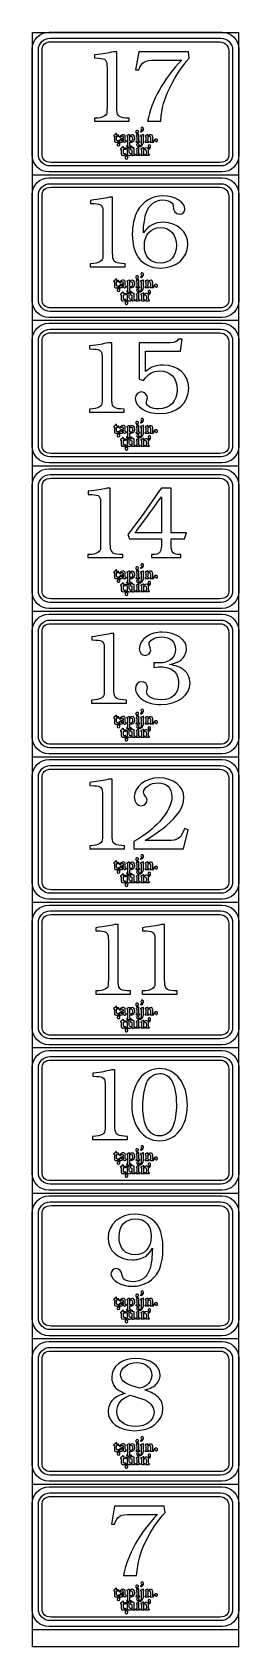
# Model space of a CAD drawing. Header units: millimetres. Extents: x 0 to 115, y 0 to 901.
import ezdxf

# ---------------------------------------------------------------- set-up
doc = ezdxf.new("R2010")
doc.units = ezdxf.units.MM
doc.layers.add('1', color=7, linetype='CONTINUOUS')

msp = doc.modelspace()

# ---------------------------------------------------------------- linework, layer by layer
at = {"layer": '1', "color": 1}
for p, q in [((9.224645, 900.735499), (105.779526, 900.735499)), ((9.224645, 900.735499), (9.224645, 900.735499)), ((-0.119865, 832.140684), (-0.119865, 891.385477)), ((115.124035, 891.385477), (115.124035, 832.140684)), ((105.779526, 822.792074), (9.224645, 822.792074)), ((9.224645, 819.57721), (105.779526, 819.57721)), ((9.224645, 819.57721), (9.224645, 819.57721)), ((9.224645, 819.57721), (105.779526, 819.57721)), ((9.224645, 819.57721), (9.224645, 819.57721)), ((-0.119865, 750.983807), (-0.119865, 810.227188)), ((-0.119865, 750.983807), (-0.119865, 810.227188)), ((115.124035, 810.227188), (115.124035, 750.983807)), ((115.124035, 810.227188), (115.124035, 750.983807)), ((105.779526, 741.634137), (9.224645, 741.634137)), ((105.779526, 741.634137), (9.224645, 741.634137)), ((9.224645, 738.41751), (105.779526, 738.41751)), ((9.224645, 738.41751), (9.224645, 738.41751)), ((-0.119865, 669.823048), (-0.119865, 729.067488)), ((115.124035, 729.067488), (115.124035, 669.823048)), ((105.779526, 660.474437), (9.224645, 660.474437)), ((9.224645, 657.260985), (105.779526, 657.260985)), ((9.224645, 657.260985), (9.224645, 657.260985)), ((-0.119865, 588.66617), (-0.119865, 647.910963)), ((115.124035, 647.910963), (115.124035, 588.66617)), ((105.779526, 579.317559), (9.224645, 579.317559)), ((9.224645, 576.109398), (105.779526, 576.109398)), ((9.224645, 576.109398), (9.224645, 576.109398)), ((-0.119865, 507.514937), (-0.119865, 566.758318)), ((115.124035, 566.758318), (115.124035, 507.514937)), ((105.779526, 498.164915), (9.224645, 498.164915)), ((9.224645, 494.952873), (105.779526, 494.952873)), ((9.224645, 494.952873), (9.224645, 494.952873)), ((-0.119865, 426.358059), (-0.119865, 485.600029)), ((115.124035, 485.600029), (115.124035, 426.358059)), ((105.779526, 417.006626), (9.224645, 417.006626)), ((9.224645, 413.793173), (105.779526, 413.793173)), ((9.224645, 413.793173), (9.224645, 413.793173)), ((-0.119865, 345.198711), (-0.119865, 404.44174)), ((115.124035, 404.44174), (115.124035, 345.198711)), ((105.779526, 335.848689), (9.224645, 335.848689)), ((9.224645, 332.634884), (105.779526, 332.634884)), ((9.224645, 332.634884), (9.224645, 332.634884)), ((-0.119865, 264.040422), (-0.119865, 323.283804)), ((115.124035, 323.283804), (115.124035, 264.040422)), ((105.779526, 254.691811), (9.224645, 254.691811)), ((9.224645, 251.478359), (105.779526, 251.478359)), ((9.224645, 251.478359), (9.224645, 251.478359)), ((-0.119865, 182.884955), (-0.119865, 242.128337)), ((115.124035, 242.128337), (115.124035, 182.884955)), ((105.779526, 173.533522), (9.224645, 173.533522)), ((9.224645, 170.32007), (105.779526, 170.32007)), ((9.224645, 170.32007), (9.224645, 170.32007)), ((-0.119865, 101.726666), (-0.119865, 160.971459)), ((115.124035, 160.971459), (115.124035, 101.726666)), ((105.779526, 92.376645), (9.224645, 92.376645)), ((9.224645, 89.161781), (105.779526, 89.161781)), ((9.224645, 89.161781), (9.224645, 89.161781)), ((-0.119865, 20.567319), (-0.119865, 79.811759)), ((115.124035, 79.811759), (115.124035, 20.567319)), ((105.779526, 11.217297), (9.224645, 11.217297))]:
    msp.add_line(p, q, dxfattribs=at)
at = {"layer": '1', "color": 7}
for p, q in [((0, 900.64166), (114.999971, 900.64166)), ((0, 0.000023), (0, 900.64166)), ((9.864019, 897.428207), (105.140122, 897.428207)), ((9.864019, 897.428207), (9.864019, 897.428207)), ((10.503252, 895.398324), (104.500888, 895.398324)), ((10.503252, 895.398324), (10.503252, 895.398324)), ((114.999971, 900.64166), (114.999971, 0.000023)), ((3.30588, 832.723826), (3.30588, 890.852077)), ((5.317772, 833.222654), (5.317772, 890.313385)), ((34.603971, 888.107113), (34.603971, 886.398258)), ((34.603971, 886.398258), (36.880446, 886.285369)), ((47.01046, 889.872413), (45.188715, 889.872413)), ((47.01046, 859.006828), (47.01046, 889.872413)), ((59.359093, 889.872413), (57.538759, 879.735344)), ((87.017575, 889.872413), (59.359093, 889.872413)), ((68.408548, 885.201988), (83.319053, 885.201988)), ((87.473717, 886.285369), (87.017575, 889.872413)), ((109.686369, 889.191552), (109.686369, 833.222654)), ((111.69826, 890.852077), (111.69826, 832.723826)), ((41.604493, 880.931613), (41.604493, 859.12007)), ((57.538759, 879.735344), (59.359093, 879.735344)), ((36.424304, 852.913298), (34.547527, 852.798998)), ((34.547527, 852.798998), (34.547527, 851.090142)), ((34.547527, 851.090142), (53.953126, 851.090142)), ((53.953126, 852.798998), (52.13244, 852.913298)), ((53.953126, 851.090142), (53.953126, 852.798998)), ((64.253884, 851.090142), (71.595895, 851.090142)), ((47.786218, 840.170612), (47.510698, 840.169201)), ((47.956962, 840.264451), (47.786218, 840.170612)), ((48.538693, 840.191426), (48.515057, 839.966706)), ((48.515057, 839.966706), (48.606073, 839.805487)), ((51.162301, 839.389209), (51.301648, 839.324651)), ((51.301648, 839.324651), (51.537304, 839.347934)), ((57.04099, 841.04409), (57.115426, 841.28539)), ((57.115426, 841.28539), (57.111545, 841.729184)), ((58.200218, 841.158742), (58.194573, 841.055379)), ((58.201276, 840.855354), (58.194573, 840.397801)), ((58.200218, 841.862887), (58.200218, 841.158742)), ((58.204098, 840.926967), (58.201276, 840.855354)), ((60.570179, 843.13324), (60.323587, 843.023173)), ((60.323587, 843.023173), (60.323587, 842.914165)), ((60.724695, 837.856743), (60.659784, 837.751968)), ((60.744098, 838.43424), (60.724695, 837.856743)), ((63.158156, 843.158287), (62.885459, 843.028817)), ((62.885459, 843.028817), (62.885459, 842.908873)), ((64.018228, 839.449887), (65.008828, 839.463645)), ((65.008828, 839.463645), (65.008828, 839.598759)), ((65.940515, 839.956829), (65.892184, 839.916965)), ((65.936281, 840.971065), (65.940515, 839.956829)), ((49.355726, 835.490662), (49.559632, 835.478315)), ((49.559632, 835.478315), (49.557162, 835.171045)), ((52.537782, 837.337454), (52.530726, 837.180115)), ((52.647848, 837.369204), (52.537782, 837.337454)), ((54.072718, 832.012626), (54.455834, 832.066248)), ((54.455834, 832.066248), (54.636457, 832.155854)), ((55.495118, 833.008871), (55.443965, 832.967596)), ((55.488062, 834.054857), (55.495118, 833.008871)), ((57.268531, 832.497696), (57.148587, 832.537559)), ((57.275234, 832.373518), (57.268531, 832.497696)), ((61.501865, 832.149151), (62.521745, 832.142096)), ((62.119226, 836.321807), (62.064192, 836.357437)), ((62.09312, 832.646568), (62.106879, 833.196196)), ((62.146742, 832.605293), (62.09312, 832.646568)), ((62.109701, 836.003248), (62.119226, 836.321807)), ((62.521745, 832.142096), (62.572545, 832.194659)), ((0, 821.185524), (115.010869, 821.185524)), ((105.140122, 826.146285), (9.864019, 826.146285)), ((104.500888, 828.138773), (10.503252, 828.138773)), ((9.864019, 816.269918), (105.140122, 816.269918)), ((9.864019, 816.269918), (9.864019, 816.269918)), ((10.503252, 814.241446), (104.500888, 814.241446)), ((10.503252, 814.241446), (10.503252, 814.241446)), ((3.30588, 751.565537), (3.30588, 809.693788)), ((5.317772, 752.067187), (5.317772, 809.156507)), ((32.328907, 806.950235), (32.328907, 805.24138)), ((32.328907, 805.24138), (34.605382, 805.128491)), ((44.735396, 808.715535), (42.913651, 808.715535)), ((44.735396, 777.850303), (44.735396, 808.715535)), ((109.686369, 808.036085), (109.686369, 752.067187)), ((111.69826, 809.693788), (111.69826, 751.565537)), ((39.327665, 799.774735), (39.327665, 777.963192)), ((61.922023, 788.897891), (61.922023, 788.897891)), ((71.65375, 791.744808), (71.65375, 791.744808)), ((34.149241, 771.75642), (32.271052, 771.64212)), ((32.271052, 771.64212), (32.271052, 769.934675)), ((32.271052, 769.934675), (51.677709, 769.934675)), ((51.677709, 771.64212), (49.855965, 771.75642)), ((51.677709, 769.934675), (51.677709, 771.64212)), ((47.786218, 759.012323), (47.510698, 759.012323)), ((47.956962, 759.107573), (47.786218, 759.012323)), ((48.538693, 759.034548), (48.515057, 758.809828)), ((48.515057, 758.809828), (48.606073, 758.647198)), ((51.162301, 758.232331), (51.301648, 758.164951)), ((51.301648, 758.164951), (51.537304, 758.188234)), ((57.04099, 759.886153), (57.115426, 760.127101)), ((57.115426, 760.127101), (57.111545, 760.570895)), ((58.200218, 760.000453), (58.194573, 759.89709)), ((58.201276, 759.697417), (58.194573, 759.239865)), ((58.200218, 760.706009), (58.200218, 760.000453)), ((58.204098, 759.769031), (58.201276, 759.697417)), ((60.570179, 761.976714), (60.323587, 761.864884)), ((60.323587, 761.864884), (60.323587, 761.758698)), ((60.724695, 756.700217), (60.659784, 756.596854)), ((60.744098, 757.277362), (60.724695, 756.700217)), ((63.158156, 762.001409), (62.885459, 761.871939)), ((62.885459, 761.871939), (62.885459, 761.750584)), ((64.018228, 758.291598), (65.008828, 758.306767)), ((65.008828, 758.306767), (65.008828, 758.439059)), ((65.940515, 758.798892), (65.892184, 758.760087)), ((65.936281, 759.81454), (65.940515, 758.798892)), ((49.355726, 754.331315), (49.559632, 754.321437)), ((49.559632, 754.321437), (49.557162, 754.014168)), ((52.537782, 756.180576), (52.530726, 756.022179)), ((52.647848, 756.212326), (52.537782, 756.180576)), ((54.072718, 750.855748), (54.455834, 750.90937)), ((54.455834, 750.90937), (54.636457, 750.998976)), ((55.495118, 751.850581), (55.443965, 751.810718)), ((55.488062, 752.897979), (55.495118, 751.850581)), ((57.268531, 751.340818), (57.148587, 751.379623)), ((57.275234, 751.216993), (57.268531, 751.340818)), ((61.501865, 750.989451), (62.521745, 750.985218)), ((62.119226, 755.163517), (62.064192, 755.200912)), ((62.09312, 751.48969), (62.106879, 752.03967)), ((62.146742, 751.447004), (62.09312, 751.48969)), ((62.109701, 754.845312), (62.119226, 755.163517)), ((62.521745, 750.985218), (62.572545, 751.03637)), ((0, 740.028646), (115.010869, 740.028646)), ((105.140122, 744.989407), (9.864019, 744.989407)), ((104.500888, 746.980837), (10.503252, 746.980837)), ((9.864019, 735.110218), (105.140122, 735.110218)), ((9.864019, 735.110218), (9.864019, 735.110218)), ((10.503252, 733.080335), (104.500888, 733.080335)), ((10.503252, 733.080335), (10.503252, 733.080335)), ((83.568467, 729.606532), (81.406292, 729.606532)), ((82.60115, 722.887174), (83.568467, 729.606532)), ((3.30588, 670.405837), (3.30588, 728.534441)), ((5.317772, 670.907487), (5.317772, 727.996807)), ((31.838193, 725.791946), (31.838193, 724.083443)), ((31.838193, 724.083443), (34.113257, 723.968791)), ((44.244682, 727.557246), (42.422938, 727.557246)), ((44.244682, 696.690603), (44.244682, 727.557246)), ((76.796545, 727.557246), (59.609918, 727.557246)), ((59.609918, 727.557246), (59.609918, 707.112716)), ((63.137695, 711.497744), (63.137695, 722.887174)), ((63.137695, 722.887174), (82.60115, 722.887174)), ((109.686369, 726.876738), (109.686369, 670.907487)), ((111.69826, 728.534441), (111.69826, 670.405837)), ((38.837304, 718.616446), (38.837304, 696.804903)), ((59.609918, 707.112716), (62.057137, 706.543686)), ((63.650281, 694.754558), (64.162867, 696.861347)), ((33.658527, 690.598483), (31.780338, 690.483831)), ((31.780338, 690.483831), (31.780338, 688.775328)), ((31.780338, 688.775328), (51.187348, 688.775328)), ((51.187348, 690.483831), (49.365604, 690.598483)), ((51.187348, 688.775328), (51.187348, 690.483831)), ((47.786218, 677.852976), (47.510698, 677.851564)), ((47.956962, 677.946462), (47.786218, 677.852976)), ((48.538693, 677.874848), (48.515057, 677.650128)), ((48.515057, 677.650128), (48.606073, 677.487851)), ((51.162301, 677.072984), (51.301648, 677.005251)), ((51.301648, 677.005251), (51.537304, 677.030298)), ((57.04099, 678.726453), (57.115426, 678.967753)), ((57.115426, 678.967753), (57.111545, 679.412959)), ((58.200218, 678.840753), (58.194573, 678.737389)), ((58.201276, 678.537717), (58.194573, 678.080164)), ((58.200218, 679.546309), (58.200218, 678.840753)), ((58.204098, 678.609331), (58.201276, 678.537717)), ((60.570179, 680.815603), (60.323587, 680.706595)), ((60.323587, 680.706595), (60.323587, 680.597939)), ((60.744098, 676.116603), (60.724695, 675.540517)), ((63.158156, 680.840298), (62.885459, 680.709417)), ((62.885459, 680.709417), (62.885459, 680.590884)), ((64.018228, 677.132251), (65.008828, 677.146009)), ((65.008828, 677.146009), (65.008828, 677.281123)), ((65.940515, 677.639192), (65.892184, 677.599328)), ((65.936281, 678.653428), (65.940515, 677.639192)), ((49.355726, 673.171615), (49.559632, 673.160678)), ((49.559632, 673.160678), (49.557162, 672.85482)), ((52.537782, 675.020876), (52.530726, 674.862478)), ((52.647848, 675.052626), (52.537782, 675.020876)), ((54.072718, 669.696401), (54.455834, 669.750023)), ((54.455834, 669.750023), (54.636457, 669.84104)), ((55.495118, 670.692645), (55.443965, 670.65137)), ((55.488062, 671.738631), (55.495118, 670.692645)), ((57.268531, 670.180059), (57.148587, 670.221334)), ((57.275234, 670.057292), (57.268531, 670.180059)), ((60.724695, 675.540517), (60.659784, 675.435742)), ((61.501865, 669.829751), (62.521745, 669.827281)), ((62.119226, 674.002759), (62.064192, 674.039801)), ((62.09312, 670.328931), (62.106879, 670.881381)), ((62.146742, 670.285892), (62.09312, 670.328931)), ((62.109701, 673.684201), (62.119226, 674.002759)), ((62.521745, 669.827281), (62.572545, 669.875259)), ((0, 658.868946), (115.010869, 658.868946)), ((105.140122, 663.830059), (9.864019, 663.830059)), ((104.500888, 665.821137), (10.503252, 665.821137)), ((9.864019, 653.954751), (105.140122, 653.954751)), ((9.864019, 653.954751), (9.864019, 653.954751)), ((10.503252, 651.92381), (104.500888, 651.92381)), ((10.503252, 651.92381), (10.503252, 651.92381)), ((3.30588, 589.247901), (3.30588, 647.377563)), ((5.317772, 589.750609), (5.317772, 646.838871)), ((31.043032, 644.635068), (31.043032, 642.926566)), ((31.043032, 642.926566), (33.319507, 642.812266)), ((43.449521, 646.400368), (41.629188, 646.400368)), ((43.449521, 615.533725), (43.449521, 646.400368)), ((70.937259, 645.033354), (62.230704, 632.448008)), ((71.962431, 646.400368), (70.937259, 645.033354)), ((77.368397, 646.400368), (71.962431, 646.400368)), ((71.962431, 641.559552), (71.962431, 621.456511)), ((77.368397, 621.456511), (77.368397, 646.400368)), ((109.686369, 645.71986), (109.686369, 589.750609)), ((111.69826, 647.377563), (111.69826, 589.247901)), ((38.043554, 637.459921), (38.043554, 615.648378)), ((62.230704, 632.448008), (53.921376, 621.400066)), ((58.246784, 622.709225), (64.109245, 630.682708)), ((53.921376, 621.400066), (53.295548, 620.545639)), ((53.295548, 620.545639), (54.148565, 618.211308)), ((54.148565, 618.211308), (71.962431, 618.211308)), ((71.962431, 621.456511), (57.335912, 621.456511)), ((71.962431, 618.211308), (71.962431, 615.819122)), ((86.018508, 621.456511), (77.368397, 621.456511)), ((77.368397, 615.819122), (77.368397, 618.211308)), ((77.368397, 618.211308), (84.767206, 618.211308)), ((84.767206, 618.211308), (86.018508, 621.456511)), ((32.864777, 609.441606), (30.986588, 609.327306)), ((30.986588, 609.327306), (30.986588, 607.61845)), ((30.986588, 607.61845), (50.393598, 607.61845)), ((50.393598, 609.327306), (48.571854, 609.441606)), ((50.393598, 607.61845), (50.393598, 609.327306)), ((68.320353, 609.441606), (66.442165, 609.327306)), ((66.442165, 609.327306), (66.442165, 607.61845)), ((66.442165, 607.61845), (82.889017, 607.61845)), ((82.889017, 609.327306), (81.010828, 609.441606)), ((82.889017, 607.61845), (82.889017, 609.327306)), ((47.786218, 596.696098), (47.510698, 596.694687)), ((47.956962, 596.789937), (47.786218, 596.696098)), ((48.538693, 596.71797), (48.515057, 596.492192)), ((48.515057, 596.492192), (48.606073, 596.330973)), ((51.162301, 595.913284), (51.301648, 595.848725)), ((51.301648, 595.848725), (51.537304, 595.872009)), ((57.04099, 597.570986), (57.115426, 597.810875)), ((57.115426, 597.810875), (57.111545, 598.256081)), ((58.200218, 597.684228), (58.194573, 597.580864)), ((58.201276, 597.38225), (58.194573, 596.923287)), ((58.200218, 598.389784), (58.200218, 597.684228)), ((58.204098, 597.453864), (58.201276, 597.38225)), ((60.570179, 599.658725), (60.323587, 599.55007)), ((60.323587, 599.55007), (60.323587, 599.441061)), ((60.744098, 594.959725), (60.724695, 594.383639)), ((63.158156, 599.683773), (62.885459, 599.552892)), ((62.885459, 599.552892), (62.885459, 599.434359)), ((64.018228, 595.973962), (65.008828, 595.98772)), ((65.008828, 595.98772), (65.008828, 596.124245)), ((65.940515, 596.480903), (65.892184, 596.44245)), ((65.936281, 597.497961), (65.940515, 596.480903)), ((49.355726, 592.014737), (49.559632, 592.003801)), ((49.559632, 592.003801), (49.557162, 591.696531)), ((52.537782, 593.86435), (52.530726, 593.705601)), ((52.647848, 593.895748), (52.537782, 593.86435)), ((54.072718, 588.539523), (54.455834, 588.593145)), ((54.455834, 588.593145), (54.636457, 588.68134)), ((55.495118, 589.535767), (55.443965, 589.494492)), ((55.488062, 590.581753), (55.495118, 589.535767)), ((57.268531, 589.024592), (57.148587, 589.064456)), ((57.275234, 588.899003), (57.268531, 589.024592)), ((60.724695, 594.383639), (60.659784, 594.278864)), ((61.501865, 588.673226), (62.521745, 588.668992)), ((62.119226, 592.847292), (62.064192, 592.882923)), ((62.09312, 589.173465), (62.106879, 589.724503)), ((62.146742, 589.129367), (62.09312, 589.173465)), ((62.109701, 592.527323), (62.119226, 592.847292)), ((62.521745, 588.668992), (62.572545, 588.718734)), ((0, 577.712068), (115.010869, 577.712068)), ((105.140122, 582.673181), (9.864019, 582.673181)), ((104.500888, 584.662848), (10.503252, 584.662848)), ((9.864019, 572.802107), (105.140122, 572.802107)), ((9.864019, 572.802107), (9.864019, 572.802107)), ((10.503252, 570.771165), (104.500888, 570.771165)), ((10.503252, 570.771165), (10.503252, 570.771165)), ((3.30588, 508.096314), (3.30588, 566.224918)), ((5.317772, 508.597964), (5.317772, 565.687285)), ((33.064802, 563.483835), (33.064802, 561.775332)), ((33.064802, 561.775332), (35.341277, 561.660679)), ((45.47129, 565.249135), (43.650604, 565.249135)), ((45.47129, 534.382491), (45.47129, 565.249135)), ((65.730965, 557.21956), (65.049045, 559.212049)), ((109.686369, 564.567215), (109.686369, 508.597964)), ((111.69826, 566.224918), (111.69826, 508.096314)), ((40.064971, 556.308688), (40.064971, 534.496791)), ((67.780251, 549.018535), (67.780251, 546.39916)), ((63.739887, 533.300875), (64.138173, 535.236919)), ((34.886546, 528.288961), (33.008004, 528.175719)), ((33.008004, 528.175719), (33.008004, 526.467217)), ((33.008004, 526.467217), (52.415015, 526.467217)), ((52.415015, 528.175719), (50.593271, 528.288961)), ((52.415015, 526.467217), (52.415015, 528.175719)), ((47.786218, 515.543453), (47.510698, 515.543453)), ((47.956962, 515.63835), (47.786218, 515.543453)), ((48.538693, 515.565325), (48.515057, 515.339547)), ((48.515057, 515.339547), (48.606073, 515.176917)), ((51.162301, 514.76205), (51.301648, 514.695728)), ((51.301648, 514.695728), (51.537304, 514.719364)), ((57.04099, 516.418342), (57.115426, 516.659642)), ((57.115426, 516.659642), (57.111545, 517.103436)), ((58.200218, 516.532995), (58.194573, 516.429631)), ((58.201276, 516.229606), (58.194573, 515.770642)), ((58.200218, 517.23855), (58.200218, 516.532995)), ((58.204098, 516.30122), (58.201276, 516.229606)), ((60.570179, 518.506081), (60.323587, 518.397425)), ((60.323587, 518.397425), (60.323587, 518.288417)), ((60.744098, 513.807081), (60.724695, 513.230995)), ((63.158156, 518.529717), (62.885459, 518.399895)), ((62.885459, 518.399895), (62.885459, 518.280303)), ((64.018228, 514.821317), (65.008828, 514.835075)), ((65.008828, 514.835075), (65.008828, 514.9716)), ((65.940515, 515.328259), (65.892184, 515.289806)), ((65.936281, 516.345317), (65.940515, 515.328259)), ((49.355726, 510.862092), (49.559632, 510.851156)), ((49.559632, 510.851156), (49.557162, 510.545298)), ((52.537782, 512.712764), (52.530726, 512.554367)), ((52.647848, 512.744514), (52.537782, 512.712764)), ((54.072718, 507.388289), (54.455834, 507.440501)), ((54.455834, 507.440501), (54.636457, 507.531517)), ((55.495118, 508.383123), (55.443965, 508.340437)), ((55.488062, 509.429109), (55.495118, 508.383123)), ((57.268531, 507.871948), (57.148587, 507.913223)), ((57.275234, 507.74777), (57.268531, 507.871948)), ((60.724695, 513.230995), (60.659784, 513.12622)), ((61.501865, 507.521992), (62.521745, 507.517759)), ((62.119226, 511.694648), (62.064192, 511.730278)), ((62.09312, 508.02082), (62.106879, 508.571859)), ((62.146742, 507.976723), (62.09312, 508.02082)), ((62.109701, 511.374678), (62.119226, 511.694648)), ((62.521745, 507.517759), (62.572545, 507.566089)), ((0, 496.559423), (115.010869, 496.559423)), ((105.140122, 501.520537), (9.864019, 501.520537)), ((104.500888, 503.513026), (10.503252, 503.513026)), ((9.864019, 491.645582), (105.140122, 491.645582)), ((9.864019, 491.645582), (9.864019, 491.645582)), ((10.503252, 489.614287), (104.500888, 489.614287)), ((10.503252, 489.614287), (10.503252, 489.614287)), ((3.30588, 426.939789), (3.30588, 485.06804)), ((5.317772, 427.441439), (5.317772, 484.529348)), ((32.065735, 482.214068), (32.065735, 480.506624)), ((32.065735, 480.506624), (34.34221, 480.392324)), ((44.471871, 483.979368), (42.650126, 483.979368)), ((44.471871, 453.114136), (44.471871, 483.979368)), ((109.686369, 483.408926), (109.686369, 427.441439)), ((111.69826, 485.06804), (111.69826, 426.939789)), ((39.064493, 475.038568), (39.064493, 453.228436)), ((84.821181, 456.417194), (84.251797, 455.106624)), ((84.251797, 445.198508), (86.983003, 455.848163)), ((86.983003, 455.848163), (84.821181, 456.417194)), ((33.886068, 447.020605), (32.007527, 446.907364)), ((32.007527, 446.907364), (32.007527, 445.198508)), ((32.007527, 445.198508), (51.414537, 445.198508)), ((51.414537, 446.907364), (49.594204, 447.020605)), ((51.414537, 445.198508), (51.414537, 446.907364)), ((56.593315, 449.18525), (56.593315, 445.198508)), ((56.593315, 445.198508), (84.251797, 445.198508)), ((75.829228, 449.868933), (62.910154, 449.868933)), ((47.786218, 434.386575), (47.510698, 434.386575)), ((47.956962, 434.479003), (47.786218, 434.386575)), ((48.538693, 434.409858), (48.515057, 434.18267)), ((48.515057, 434.18267), (48.606073, 434.02145)), ((51.162301, 433.605172), (51.301648, 433.540614)), ((51.301648, 433.540614), (51.537304, 433.563897)), ((57.04099, 435.261464), (57.115426, 435.504175)), ((57.115426, 435.504175), (57.111545, 435.946558)), ((58.200218, 435.376117), (58.194573, 435.272753)), ((58.201276, 435.072728), (58.194573, 434.615175)), ((58.200218, 436.080261), (58.200218, 435.376117)), ((58.204098, 435.144342), (58.201276, 435.072728)), ((60.570179, 437.350614), (60.323587, 437.240547)), ((60.323587, 437.240547), (60.323587, 437.13295)), ((60.744098, 432.651614), (60.724695, 432.075528)), ((63.158156, 437.37425), (62.885459, 437.244781)), ((62.885459, 437.244781), (62.885459, 437.124836)), ((64.018228, 433.66585), (65.008828, 433.679608)), ((65.008828, 433.679608), (65.008828, 433.814722)), ((65.940515, 434.173145), (65.892184, 434.132928)), ((65.936281, 435.188439), (65.940515, 434.173145)), ((49.355726, 429.706625), (49.559632, 429.695689)), ((49.559632, 429.695689), (49.557162, 429.38842)), ((52.537782, 431.556239), (52.530726, 431.3989)), ((52.647848, 431.587636), (52.537782, 431.556239)), ((54.072718, 426.231411), (54.455834, 426.285034)), ((54.455834, 426.285034), (54.636457, 426.373228)), ((55.495118, 427.226245), (55.443965, 427.18497)), ((55.488062, 428.273642), (55.495118, 427.226245)), ((57.268531, 426.71507), (57.148587, 426.754934)), ((57.275234, 426.590892), (57.268531, 426.71507)), ((60.724695, 432.075528), (60.659784, 431.970753)), ((61.501865, 426.365114), (62.521745, 426.360881)), ((62.119226, 430.53777), (62.064192, 430.5734)), ((62.09312, 426.865353), (62.106879, 427.416392)), ((62.146742, 426.822667), (62.09312, 426.865353)), ((62.109701, 430.219564), (62.119226, 430.53777)), ((62.521745, 426.360881), (62.572545, 426.410623)), ((0, 415.402898), (115.010869, 415.402898)), ((105.140122, 420.362248), (9.864019, 420.362248)), ((104.500888, 422.355089), (10.503252, 422.355089)), ((9.864019, 410.485881), (105.140122, 410.485881)), ((9.864019, 410.485881), (9.864019, 410.485881)), ((10.503252, 408.454587), (104.500888, 408.454587)), ((10.503252, 408.454587), (10.503252, 408.454587)), ((3.30588, 345.780089), (3.30588, 403.908693)), ((5.317772, 346.278917), (5.317772, 403.371059)), ((35.345157, 401.16761), (35.345157, 399.460165)), ((35.345157, 399.460165), (37.621985, 399.345865)), ((47.751646, 402.932909), (45.929901, 402.932909)), ((47.751646, 372.067677), (47.751646, 402.932909)), ((61.352992, 401.16761), (61.352992, 399.460165)), ((61.352992, 399.460165), (63.629467, 399.345865)), ((73.759481, 402.932909), (71.939148, 402.932909)), ((73.759481, 372.067677), (73.759481, 402.932909)), ((109.686369, 402.249226), (109.686369, 346.278917)), ((111.69826, 403.908693), (111.69826, 345.780089)), ((42.345679, 393.99211), (42.345679, 372.181977)), ((68.353514, 393.99211), (68.353514, 372.181977)), ((37.166902, 365.973794), (35.288713, 365.860905)), ((35.288713, 365.860905), (35.288713, 364.15205)), ((35.288713, 364.15205), (54.694312, 364.15205)), ((54.694312, 365.860905), (52.873979, 365.973794)), ((54.694312, 364.15205), (54.694312, 365.860905)), ((63.174737, 365.973794), (61.296548, 365.860905)), ((61.296548, 365.860905), (61.296548, 364.15205)), ((61.296548, 364.15205), (80.702147, 364.15205)), ((80.702147, 365.860905), (78.881814, 365.973794)), ((80.702147, 364.15205), (80.702147, 365.860905)), ((47.786218, 353.226875), (47.510698, 353.226875)), ((47.956962, 353.320714), (47.786218, 353.226875)), ((48.538693, 353.2491), (48.515057, 353.024381)), ((48.515057, 353.024381), (48.606073, 352.863161)), ((51.162301, 352.445825), (51.301648, 352.380914)), ((51.301648, 352.380914), (51.537304, 352.404197)), ((57.04099, 354.103528), (57.115426, 354.344475)), ((57.115426, 354.344475), (57.111545, 354.788269)), ((58.200218, 354.216417), (58.194573, 354.113053)), ((58.201276, 353.91338), (58.194573, 353.454417)), ((58.200218, 354.920561), (58.200218, 354.216417)), ((58.204098, 353.984994), (58.201276, 353.91338)), ((60.570179, 356.191267), (60.323587, 356.079436)), ((60.323587, 356.079436), (60.323587, 355.972192)), ((60.744098, 351.491914), (60.724695, 350.914769)), ((63.158156, 356.21455), (62.885459, 356.08508)), ((62.885459, 356.08508), (62.885459, 355.965136)), ((64.018228, 352.50615), (65.008828, 352.520261)), ((65.008828, 352.520261), (65.008828, 352.656433)), ((65.940515, 353.013444), (65.892184, 352.974992)), ((65.936281, 354.030503), (65.940515, 353.013444)), ((49.355726, 348.547278), (49.559632, 348.5374)), ((49.559632, 348.5374), (49.557162, 348.230131)), ((52.537782, 350.396539), (52.530726, 350.239553)), ((52.647848, 350.428289), (52.537782, 350.396539)), ((54.072718, 345.071711), (54.455834, 345.126745)), ((54.455834, 345.126745), (54.636457, 345.214939)), ((55.495118, 346.066897), (55.443965, 346.026681)), ((55.488062, 347.112531), (55.495118, 346.066897)), ((57.268531, 345.55537), (57.148587, 345.596997)), ((57.275234, 345.432956), (57.268531, 345.55537)), ((60.724695, 350.914769), (60.659784, 350.811406)), ((61.501865, 345.206825), (62.521745, 345.201181)), ((62.119226, 349.379481), (62.064192, 349.415464)), ((62.09312, 345.704242), (62.106879, 346.254222)), ((62.146742, 345.662967), (62.09312, 345.704242)), ((62.109701, 349.061275), (62.119226, 349.379481)), ((62.521745, 345.201181), (62.572545, 345.252334)), ((0, 334.243198), (115.010869, 334.243198)), ((105.140122, 339.203959), (9.864019, 339.203959)), ((104.500888, 341.195389), (10.503252, 341.195389)), ((9.864019, 329.327592), (105.140122, 329.327592)), ((9.864019, 329.327592), (9.864019, 329.327592)), ((10.503252, 327.297709), (104.500888, 327.297709)), ((10.503252, 327.297709), (10.503252, 327.297709)), ((3.30588, 264.6218), (3.30588, 322.751815)), ((5.317772, 265.122039), (5.317772, 322.21277)), ((33.603493, 320.010732), (33.603493, 318.303287)), ((33.603493, 318.303287), (35.879968, 318.188987)), ((46.009982, 321.777443), (44.189649, 321.777443)), ((46.009982, 290.910799), (46.009982, 321.777443)), ((70.879403, 322.51757), (70.879403, 322.51757)), ((71.108003, 319.783543), (71.108003, 319.783543)), ((109.686369, 321.09129), (109.686369, 265.122039)), ((111.69826, 322.751815), (111.69826, 264.6218)), ((40.604015, 312.835232), (40.604015, 291.025099)), ((35.425238, 284.816916), (33.547049, 284.704027)), ((33.547049, 284.704027), (33.547049, 282.995172)), ((33.547049, 282.995172), (52.952648, 282.995172)), ((52.952648, 284.704027), (51.131962, 284.816916)), ((52.952648, 282.995172), (52.952648, 284.704027)), ((47.786218, 272.07035), (47.510698, 272.07035)), ((47.956962, 272.165247), (47.786218, 272.07035)), ((48.538693, 272.092222), (48.515057, 271.867503)), ((48.515057, 271.867503), (48.606073, 271.705225)), ((51.162301, 271.288947), (51.301648, 271.224036)), ((51.301648, 271.224036), (51.537304, 271.247672)), ((57.04099, 272.94665), (57.115426, 273.18795)), ((57.115426, 273.18795), (57.111545, 273.631391)), ((58.200218, 273.059539), (58.194573, 272.954764)), ((58.201276, 272.756503), (58.194573, 272.296128)), ((58.200218, 273.763683), (58.200218, 273.059539)), ((58.204098, 272.825294), (58.201276, 272.756503)), ((60.570179, 275.032977), (60.323587, 274.922911)), ((60.323587, 274.922911), (60.323587, 274.815314)), ((60.744098, 270.335389), (60.724695, 269.757892)), ((63.158156, 275.057672), (62.885459, 274.928202)), ((62.885459, 274.928202), (62.885459, 274.808258)), ((64.018228, 271.349625), (65.008828, 271.363383)), ((65.008828, 271.363383), (65.008828, 271.498497)), ((65.940515, 271.856566), (65.892184, 271.818114)), ((65.936281, 272.873625), (65.940515, 271.856566)), ((49.355726, 267.391811), (49.559632, 267.379464)), ((49.559632, 267.379464), (49.557162, 267.073606)), ((52.537782, 269.23825), (52.530726, 269.082675)), ((52.647848, 269.271411), (52.537782, 269.23825)), ((54.072718, 263.914833), (54.455834, 263.968808)), ((54.455834, 263.968808), (54.636457, 264.058414)), ((55.495118, 264.910019), (55.443965, 264.868744)), ((55.488062, 265.956006), (55.495118, 264.910019)), ((57.268531, 264.398845), (57.148587, 264.438708)), ((57.275234, 264.274667), (57.268531, 264.398845)), ((60.724695, 269.757892), (60.659784, 269.654528)), ((61.501865, 264.048536), (62.521745, 264.044656)), ((62.119226, 268.221192), (62.064192, 268.258586)), ((62.09312, 264.547364), (62.106879, 265.097344)), ((62.146742, 264.506089), (62.09312, 264.547364)), ((62.109701, 267.904397), (62.119226, 268.221192)), ((62.521745, 264.044656), (62.572545, 264.095456)), ((0, 253.084909), (115.010869, 253.084909)), ((105.140122, 258.047434), (9.864019, 258.047434)), ((104.500888, 260.038511), (10.503252, 260.038511)), ((9.864019, 248.171067), (105.140122, 248.171067)), ((9.864019, 248.171067), (9.864019, 248.171067)), ((10.503252, 246.141184), (104.500888, 246.141184)), ((10.503252, 246.141184), (10.503252, 246.141184)), ((3.30588, 183.465275), (3.30588, 241.594937)), ((5.317772, 183.965514), (5.317772, 241.057304)), ((57.531704, 238.792118), (57.531704, 238.792118)), ((109.686369, 239.934412), (109.686369, 183.965514)), ((111.69826, 241.594937), (111.69826, 183.465275)), ((66.921589, 222.277532), (66.921589, 222.277532)), ((50.816579, 205.192505), (50.132896, 207.185346)), ((47.786218, 190.912061), (47.510698, 190.912061)), ((47.956962, 191.0059), (47.786218, 190.912061)), ((48.538693, 190.933933), (48.515057, 190.709566)), ((48.515057, 190.709566), (48.606073, 190.548347)), ((51.162301, 190.132069), (51.301648, 190.067158)), ((51.301648, 190.067158), (51.537304, 190.090794)), ((57.04099, 191.788361), (57.115426, 192.029661)), ((57.115426, 192.029661), (57.111545, 192.473455)), ((58.200218, 191.901602), (58.194573, 191.798239)), ((58.201276, 191.596802), (58.194573, 191.140661)), ((58.200218, 192.605747), (58.200218, 191.901602)), ((58.204098, 191.669827), (58.201276, 191.596802)), ((60.570179, 193.8761), (60.323587, 193.766033)), ((60.323587, 193.766033), (60.323587, 193.657025)), ((60.744098, 189.178511), (60.724695, 188.599603)), ((63.158156, 193.899736), (62.885459, 193.770266)), ((62.885459, 193.770266), (62.885459, 193.650322)), ((64.018228, 190.192747), (65.008828, 190.206505)), ((65.008828, 190.206505), (65.008828, 190.341619)), ((65.940515, 190.699689), (65.892184, 190.659825)), ((65.936281, 191.713925), (65.940515, 190.699689)), ((49.355726, 186.233522), (49.559632, 186.222586)), ((49.559632, 186.222586), (49.557162, 185.915316)), ((52.537782, 188.081725), (52.530726, 187.922975)), ((52.647848, 188.111711), (52.537782, 188.081725)), ((54.072718, 182.756897), (54.455834, 182.81193)), ((54.455834, 182.81193), (54.636457, 182.900125)), ((55.495118, 183.75173), (55.443965, 183.710455)), ((55.488062, 184.799128), (55.495118, 183.75173)), ((57.268531, 183.241967), (57.148587, 183.28183)), ((57.275234, 183.117789), (57.268531, 183.241967)), ((60.724695, 188.599603), (60.659784, 188.496239)), ((61.501865, 182.892011), (62.521745, 182.887778)), ((62.119226, 187.064666), (62.064192, 187.100297)), ((62.09312, 183.390839), (62.106879, 183.940467)), ((62.146742, 183.348153), (62.09312, 183.390839)), ((62.109701, 186.746108), (62.119226, 187.064666)), ((62.521745, 182.887778), (62.572545, 182.937167)), ((0, 171.928031), (115.010869, 171.928031)), ((105.140122, 176.889145), (9.864019, 176.889145)), ((104.500888, 178.880222), (10.503252, 178.880222)), ((9.864019, 167.011367), (105.140122, 167.011367)), ((9.864019, 167.011367), (9.864019, 167.011367)), ((10.503252, 164.982895), (104.500888, 164.982895)), ((10.503252, 164.982895), (10.503252, 164.982895)), ((3.30588, 102.306986), (3.30588, 160.436648)), ((5.317772, 102.807225), (5.317772, 159.897956)), ((109.686369, 158.776123), (109.686369, 102.807225)), ((111.69826, 160.436648), (111.69826, 102.306986)), ((59.750323, 144.225451), (55.539215, 145.534609)), ((54.515101, 140.295507), (61.059481, 138.246221)), ((62.652626, 143.256723), (62.652626, 143.256723)), ((47.786218, 109.755183), (47.510698, 109.755183)), ((47.956962, 109.849022), (47.786218, 109.755183)), ((48.538693, 109.777408), (48.515057, 109.552688)), ((48.515057, 109.552688), (48.606073, 109.390058)), ((51.162301, 108.975191), (51.301648, 108.909222)), ((51.301648, 108.909222), (51.537304, 108.933916)), ((57.04099, 110.631836), (57.115426, 110.872783)), ((57.115426, 110.872783), (57.111545, 111.316577)), ((58.200218, 110.744724), (58.194573, 110.641361)), ((58.201276, 110.441336), (58.194573, 109.982725)), ((58.200218, 111.448869), (58.200218, 110.744724)), ((58.204098, 110.513302), (58.201276, 110.441336)), ((60.570179, 112.719574), (60.323587, 112.609155)), ((60.323587, 112.609155), (60.323587, 112.500147)), ((63.158156, 112.744269), (62.885459, 112.614799)), ((62.885459, 112.614799), (62.885459, 112.494855)), ((64.018228, 109.035869), (65.008828, 109.049627)), ((65.008828, 109.049627), (65.008828, 109.184741)), ((65.940515, 109.543163), (65.892184, 109.502947)), ((65.936281, 110.558811), (65.940515, 109.543163)), ((49.355726, 105.076644), (49.559632, 105.064297)), ((49.559632, 105.064297), (49.557162, 104.758439)), ((52.537782, 106.924847), (52.530726, 106.76645)), ((52.647848, 106.955186), (52.537782, 106.924847)), ((54.072718, 101.600019), (54.455834, 101.653641)), ((54.455834, 101.653641), (54.636457, 101.743247)), ((55.495118, 102.594853), (55.443965, 102.553578)), ((55.488062, 103.64225), (55.495118, 102.594853)), ((57.268531, 102.083678), (57.148587, 102.123541)), ((57.275234, 101.959853), (57.268531, 102.083678)), ((60.724695, 107.442725), (60.659784, 107.338302)), ((60.744098, 108.021633), (60.724695, 107.442725)), ((61.501865, 101.735133), (62.521745, 101.729489)), ((62.119226, 105.907789), (62.064192, 105.943419)), ((62.09312, 102.23255), (62.106879, 102.78253)), ((62.146742, 102.191275), (62.09312, 102.23255)), ((62.109701, 105.589583), (62.119226, 105.907789)), ((62.521745, 101.729489), (62.572545, 101.780641)), ((0, 90.770095), (115.010869, 90.770095)), ((105.140122, 95.730856), (9.864019, 95.730856)), ((104.500888, 97.723697), (10.503252, 97.723697)), ((9.864019, 85.854489), (105.140122, 85.854489)), ((9.864019, 85.854489), (9.864019, 85.854489)), ((10.503252, 83.823195), (104.500888, 83.823195)), ((10.503252, 83.823195), (10.503252, 83.823195)), ((3.30588, 21.147286), (3.30588, 79.277301)), ((5.317772, 21.647525), (5.317772, 78.738256)), ((45.856876, 78.505423), (44.036543, 68.368706)), ((73.515712, 78.505423), (45.856876, 78.505423)), ((54.905273, 73.836762), (69.816837, 73.836762)), ((73.970442, 74.918378), (73.515712, 78.505423)), ((109.686369, 77.618187), (109.686369, 21.647525)), ((111.69826, 79.277301), (111.69826, 21.147286)), ((44.036543, 68.368706), (45.856876, 68.368706)), ((50.751668, 39.724563), (58.09262, 39.724563)), ((47.786218, 28.595835), (47.510698, 28.595835)), ((47.956962, 28.689322), (47.786218, 28.595835)), ((48.538693, 28.617708), (48.515057, 28.392988)), ((48.515057, 28.392988), (48.606073, 28.230358)), ((51.162301, 27.815844), (51.301648, 27.749522)), ((51.301648, 27.749522), (51.537304, 27.773158)), ((57.04099, 29.472135), (57.115426, 29.712024)), ((57.115426, 29.712024), (57.111545, 30.156877)), ((58.200218, 29.582202), (58.194573, 29.478838)), ((58.201276, 29.280577), (58.194573, 28.821613)), ((58.200218, 30.289169), (58.200218, 29.582202)), ((58.204098, 29.35078), (58.201276, 29.280577)), ((60.570179, 31.559874), (60.323587, 31.449455)), ((60.323587, 31.449455), (60.323587, 31.34221)), ((63.158156, 31.583158), (62.885459, 31.455099)), ((62.885459, 31.455099), (62.885459, 31.333744)), ((64.018228, 27.876522), (65.008828, 27.888869)), ((65.008828, 27.888869), (65.008828, 28.023983)), ((65.940515, 28.382052), (65.892184, 28.343599)), ((65.936281, 29.397699), (65.940515, 28.382052)), ((49.355726, 23.917297), (49.559632, 23.90495)), ((49.559632, 23.90495), (49.557162, 23.599091)), ((52.537782, 25.763736), (52.530726, 25.605338)), ((52.647848, 25.795486), (52.537782, 25.763736)), ((54.072718, 20.440319), (54.455834, 20.494294)), ((54.455834, 20.494294), (54.636457, 20.5839)), ((55.495118, 21.435505), (55.443965, 21.39423)), ((55.488062, 22.481491), (55.495118, 21.435505)), ((57.268531, 20.923977), (57.148587, 20.964194)), ((57.275234, 20.800152), (57.268531, 20.923977)), ((60.724695, 26.284788), (60.659784, 26.181424)), ((60.744098, 26.862286), (60.724695, 26.284788)), ((61.501865, 20.574022), (62.521745, 20.570141)), ((62.119226, 24.746677), (62.064192, 24.784072)), ((62.09312, 21.07285), (62.106879, 21.62283)), ((62.146742, 21.031575), (62.09312, 21.07285)), ((62.109701, 24.428472), (62.119226, 24.746677)), ((62.521745, 20.570141), (62.572545, 20.620941)), ((0, 9.611806), (115.010869, 9.611806)), ((105.140122, 14.571508), (9.864019, 14.571508)), ((104.500888, 16.563997), (10.503252, 16.563997)), ((114.999971, 0.000023), (0, 0.000023))]:
    msp.add_line(p, q, dxfattribs=at)
at = {"layer": '1', "color": 1}
for points in [[(-0.119865, 891.385477), (-0.119865, 896.565313), (4.047196, 900.735499), (9.224645, 900.735499)], [(105.779526, 900.735499), (110.956975, 900.735499), (115.124035, 896.565313), (115.124035, 891.385477)], [(9.224645, 822.792074), (4.047196, 822.792074), (-0.119865, 826.96226), (-0.119865, 832.140684)], [(115.124035, 832.140684), (115.124035, 826.96226), (110.956975, 822.792074), (105.779526, 822.792074)], [(-0.119865, 810.227188), (-0.119865, 815.407377), (4.047196, 819.57721), (9.224645, 819.57721)], [(-0.119865, 810.227188), (-0.119865, 815.407377), (4.047196, 819.57721), (9.224645, 819.57721)], [(105.779526, 819.57721), (110.956975, 819.57721), (115.124035, 815.407377), (115.124035, 810.227188)], [(105.779526, 819.57721), (110.956975, 819.57721), (115.124035, 815.407377), (115.124035, 810.227188)], [(9.224645, 741.634137), (4.047196, 741.634137), (-0.119865, 745.803971), (-0.119865, 750.983807)], [(9.224645, 741.634137), (4.047196, 741.634137), (-0.119865, 745.803971), (-0.119865, 750.983807)], [(115.124035, 750.983807), (115.124035, 745.803971), (110.956975, 741.634137), (105.779526, 741.634137)], [(115.124035, 750.983807), (115.124035, 745.803971), (110.956975, 741.634137), (105.779526, 741.634137)], [(-0.119865, 729.067488), (-0.119865, 734.247677), (4.047196, 738.41751), (9.224645, 738.41751)], [(105.779526, 738.41751), (110.956975, 738.41751), (115.124035, 734.247677), (115.124035, 729.067488)], [(9.224645, 660.474437), (4.047196, 660.474437), (-0.119865, 664.64427), (-0.119865, 669.823048)], [(115.124035, 669.823048), (115.124035, 664.64427), (110.956975, 660.474437), (105.779526, 660.474437)], [(-0.119865, 647.910963), (-0.119865, 653.090799), (4.047196, 657.260985), (9.224645, 657.260985)], [(105.779526, 657.260985), (110.956975, 657.260985), (115.124035, 653.090799), (115.124035, 647.910963)], [(9.224645, 579.317559), (4.047196, 579.317559), (-0.119865, 583.487392), (-0.119865, 588.66617)], [(115.124035, 588.66617), (115.124035, 583.487392), (110.956975, 579.317559), (105.779526, 579.317559)], [(-0.119865, 566.758318), (-0.119865, 571.936743), (4.047196, 576.109398), (9.224645, 576.109398)], [(105.779526, 576.109398), (110.956975, 576.109398), (115.124035, 571.936743), (115.124035, 566.758318)], [(9.224645, 498.164915), (4.047196, 498.164915), (-0.119865, 502.334748), (-0.119865, 507.514937)], [(115.124035, 507.514937), (115.124035, 502.334748), (110.956975, 498.164915), (105.779526, 498.164915)], [(-0.119865, 485.600029), (-0.119865, 490.781276), (4.047196, 494.952873), (9.224645, 494.952873)], [(105.779526, 494.952873), (110.956975, 494.952873), (115.124035, 490.781276), (115.124035, 485.600029)], [(9.224645, 417.006626), (4.047196, 417.006626), (-0.119865, 421.176812), (-0.119865, 426.358059)], [(115.124035, 426.358059), (115.124035, 421.176812), (110.956975, 417.006626), (105.779526, 417.006626)], [(-0.119865, 404.44174), (-0.119865, 409.62334), (4.047196, 413.793173), (9.224645, 413.793173)], [(105.779526, 413.793173), (110.956975, 413.793173), (115.124035, 409.62334), (115.124035, 404.44174)], [(9.224645, 335.848689), (4.047196, 335.848689), (-0.119865, 340.019934), (-0.119865, 345.198711)], [(115.124035, 345.198711), (115.124035, 340.019934), (110.956975, 335.848689), (105.779526, 335.848689)], [(-0.119865, 323.283804), (-0.119865, 328.46364), (4.047196, 332.634884), (9.224645, 332.634884)], [(105.779526, 332.634884), (110.956975, 332.634884), (115.124035, 328.46364), (115.124035, 323.283804)], [(9.224645, 254.691811), (4.047196, 254.691811), (-0.119865, 258.861645), (-0.119865, 264.040422)], [(115.124035, 264.040422), (115.124035, 258.861645), (110.956975, 254.691811), (105.779526, 254.691811)], [(-0.119865, 242.128337), (-0.119865, 247.308173), (4.047196, 251.478359), (9.224645, 251.478359)], [(105.779526, 251.478359), (110.956975, 251.478359), (115.124035, 247.308173), (115.124035, 242.128337)], [(9.224645, 173.533522), (4.047196, 173.533522), (-0.119865, 177.704767), (-0.119865, 182.884955)], [(115.124035, 182.884955), (115.124035, 177.704767), (110.956975, 173.533522), (105.779526, 173.533522)], [(-0.119865, 160.971459), (-0.119865, 166.150237), (4.047196, 170.32007), (9.224645, 170.32007)], [(105.779526, 170.32007), (110.956975, 170.32007), (115.124035, 166.150237), (115.124035, 160.971459)], [(9.224645, 92.376645), (4.047196, 92.376645), (-0.119865, 96.54683), (-0.119865, 101.726666)], [(115.124035, 101.726666), (115.124035, 96.54683), (110.956975, 92.376645), (105.779526, 92.376645)], [(-0.119865, 79.811759), (-0.119865, 84.990536), (4.047196, 89.161781), (9.224645, 89.161781)], [(105.779526, 89.161781), (110.956975, 89.161781), (115.124035, 84.990536), (115.124035, 79.811759)], [(9.224645, 11.217297), (4.047196, 11.217297), (-0.119865, 15.388541), (-0.119865, 20.567319)], [(115.124035, 20.567319), (115.124035, 15.388541), (110.956975, 11.217297), (105.779526, 11.217297)]]:
    msp.add_open_spline(points, degree=3, dxfattribs=at)
at = {"layer": '1', "color": 7}
for points in [[(3.30588, 890.852077), (3.30588, 894.495566), (6.231466, 897.428207), (9.864019, 897.428207)], [(5.317772, 890.313385), (5.317772, 893.750146), (7.005814, 895.398324), (10.503252, 895.398324)], [(104.500888, 895.398324), (107.998327, 895.398324), (109.686369, 892.629724), (109.686369, 889.191552)], [(105.140122, 897.428207), (108.772674, 897.428207), (111.69826, 894.495566), (111.69826, 890.852077)], [(45.188715, 889.872413), (41.48984, 889.017985), (40.295335, 888.790444), (34.603971, 888.107113)], [(36.880446, 886.285369), (40.92081, 886.170716), (41.660938, 885.316641), (41.604493, 880.931613)], [(59.359093, 879.735344), (60.782551, 884.120372), (62.773629, 885.316641), (68.408548, 885.201988)], [(83.319053, 885.201988), (73.359784, 875.008827), (66.302817, 862.366683), (64.253884, 851.090142)], [(76.603928, 869.825817), (80.246006, 876.944872), (83.433353, 881.728186), (87.473717, 886.285369)], [(71.595895, 851.090142), (72.278167, 858.892528), (73.473025, 863.277556), (76.603928, 869.825817)], [(41.604493, 859.12007), (41.604493, 855.874867), (41.48984, 855.191184), (40.864365, 854.564298)], [(52.13244, 852.913298), (47.863476, 853.140839), (46.954015, 854.222456), (47.01046, 859.006828)], [(40.864365, 854.564298), (39.953493, 853.653425), (38.246049, 853.026187), (36.424304, 852.913298)], [(60.896851, 847.606462), (60.332054, 847.322476), (60.329231, 846.689945), (60.894029, 846.455701)], [(60.65167, 845.141251), (61.861345, 845.553295), (62.45119, 847.139384), (61.556898, 847.577534)], [(61.556898, 847.577534), (61.386154, 847.661495), (61.038667, 847.676664), (60.898262, 847.606462)], [(45.429662, 843.159698), (45.180249, 842.915576), (45.206707, 842.80939), (45.509743, 842.80939)], [(46.586068, 844.218031), (46.320073, 843.982376), (45.555251, 843.282112), (45.429662, 843.159698)], [(45.509743, 842.80939), (45.789496, 842.80939), (45.786674, 842.816445), (45.735874, 841.963429)], [(45.735874, 841.963429), (45.692835, 841.265987), (45.745399, 839.983287), (45.821246, 839.850995)], [(45.821246, 839.850995), (46.067837, 839.420959), (46.603707, 839.236456), (47.182615, 839.382506)], [(46.898629, 843.823626), (46.897571, 844.395478), (46.852062, 844.453687), (46.584657, 844.218031)], [(46.934612, 840.561843), (46.897571, 840.709304), (46.884871, 842.708848), (46.922265, 842.766704)], [(46.922265, 843.410523), (46.907096, 843.421459), (46.898629, 843.559042), (46.898629, 843.823626)], [(47.551973, 843.385476), (47.22001, 843.39112), (46.936023, 843.402056), (46.922265, 843.410523)], [(46.922265, 842.766704), (46.937435, 842.791751), (47.062671, 842.798454), (47.549151, 842.805509)], [(47.510698, 840.169201), (47.127582, 840.16779), (47.015751, 840.243637), (46.934612, 840.561843)], [(47.762935, 838.577468), (47.389343, 838.577468), (47.14134, 838.089929), (47.332898, 837.73574)], [(47.182615, 839.382506), (47.437673, 839.445654), (47.491296, 839.434718), (47.685676, 839.27632)], [(47.332898, 837.73574), (47.65816, 837.13884), (48.558096, 837.249259), (48.730251, 837.907895)], [(47.549151, 842.805509), (47.962607, 842.810801), (48.167923, 842.82209), (48.188737, 842.838317)], [(48.174979, 843.35937), (48.165101, 843.368895), (47.885348, 843.380184), (47.551973, 843.385476)], [(47.685676, 839.27632), (48.016229, 839.004681), (48.063148, 838.577468), (47.762935, 838.577468)], [(48.132293, 839.451298), (47.904751, 839.678487), (47.907573, 839.66614), (48.042687, 839.834415)], [(48.19544, 840.29479), (48.176037, 840.366404), (48.132293, 840.360759), (47.956962, 840.264451)], [(48.042687, 839.834415), (48.100543, 839.908851), (48.21061, 840.236581), (48.19544, 840.29479)], [(48.694268, 838.66284), (48.694268, 838.778904), (48.421571, 839.16202), (48.132293, 839.451298)], [(48.188737, 842.838317), (48.221546, 842.866187), (48.209198, 843.326209), (48.174979, 843.35937)], [(49.279879, 843.131829), (48.669573, 842.704967), (48.392643, 842.171567), (48.77964, 842.171567)], [(50.129015, 841.503054), (48.927101, 841.091009), (48.606073, 840.826426), (48.538693, 840.191426)], [(48.606073, 839.805487), (48.961673, 839.16449), (49.744487, 839.179659), (50.441576, 839.838648)], [(48.724607, 838.573587), (48.708026, 838.599693), (48.694268, 838.639556), (48.694268, 838.66284)], [(48.730251, 837.907895), (48.79234, 838.147784), (48.790929, 838.471634), (48.724607, 838.573587)], [(48.77964, 842.171567), (49.177926, 842.171567), (49.452387, 842.331376), (49.475671, 842.579379)], [(50.294115, 843.567509), (49.951215, 843.501187), (49.579035, 843.341379), (49.279879, 843.131829)], [(49.767771, 840.211887), (49.279879, 840.45989), (49.519768, 840.97812), (50.203451, 841.153098)], [(49.475671, 842.579379), (49.497896, 842.807979), (49.58609, 842.874301), (49.860198, 842.874301)], [(50.648304, 840.305726), (50.521657, 840.151209), (49.996723, 840.096176), (49.767771, 840.211887)], [(49.860198, 842.874301), (50.292704, 842.874301), (50.643012, 842.638645), (50.644423, 842.345134)], [(50.338212, 841.55844), (50.28459, 841.548562), (50.189693, 841.523867), (50.129015, 841.503054)], [(50.203451, 841.153098), (50.283179, 841.173912), (50.382309, 841.204251), (50.425348, 841.220479)], [(50.480382, 843.608784), (50.468034, 843.60314), (50.383721, 843.58409), (50.294115, 843.567509)], [(50.667707, 842.147931), (50.751668, 841.712604), (50.702279, 841.624409), (50.338212, 841.55844)], [(50.425348, 841.220479), (50.568576, 841.277276), (50.649715, 841.255051), (50.67194, 841.154509)], [(50.441576, 839.838648), (50.696634, 840.079595), (50.688521, 840.081006), (50.805643, 839.759979)], [(50.950282, 843.581267), (50.795765, 843.605962), (50.507898, 843.622542), (50.480382, 843.608784)], [(50.644423, 842.345134), (50.644423, 842.301037), (50.653948, 842.212842), (50.667707, 842.147931)], [(50.67194, 841.154509), (50.700868, 841.016573), (50.682876, 840.34559), (50.648304, 840.305726)], [(50.805643, 839.759979), (50.862087, 839.606873), (50.997201, 839.466468), (51.162301, 839.389209)], [(51.672418, 843.039754), (51.549651, 843.308217), (51.246615, 843.53717), (50.950282, 843.581267)], [(51.537304, 839.347934), (52.055534, 839.400145), (52.416426, 839.662259), (52.45629, 840.012215)], [(51.793421, 841.515401), (51.790951, 842.797042), (51.793421, 842.770937), (51.672418, 843.039754)], [(52.262262, 840.10182), (51.800476, 839.988579), (51.796243, 840.003748), (51.793421, 841.515401)], [(52.45629, 840.012215), (52.470048, 840.137451), (52.448176, 840.147329), (52.262262, 840.10182)], [(52.740276, 843.064448), (52.628798, 843.028817), (52.708526, 842.765292), (52.829882, 842.765292)], [(54.058959, 843.637712), (53.947482, 843.579856), (52.824237, 843.090554), (52.740276, 843.064448)], [(52.829882, 842.765292), (52.908551, 842.765292), (53.036609, 842.69509), (53.075062, 842.63159)], [(53.075062, 842.63159), (53.094465, 842.598781), (53.101168, 837.759023), (53.082118, 837.585456)], [(54.257573, 843.309629), (54.256162, 843.724495), (54.249107, 843.736842), (54.06037, 843.637712)], [(54.522157, 837.36497), (54.25334, 837.393898), (54.251929, 837.398131), (54.261454, 838.577468)], [(54.261454, 838.577468), (54.26992, 839.618162), (54.25334, 839.549018), (54.480882, 839.481637)], [(54.279445, 842.973431), (54.267098, 843.00377), (54.257573, 843.156876), (54.257573, 843.309629)], [(54.26992, 841.359826), (54.267098, 842.715904), (54.257573, 842.620654), (54.420204, 842.706026)], [(54.464301, 840.003748), (54.258984, 840.046434), (54.271332, 839.95824), (54.26992, 841.359826)], [(54.533093, 843.100431), (54.294615, 842.898995), (54.305904, 842.903229), (54.279445, 842.973431)], [(54.420204, 842.706026), (54.621287, 842.810801), (54.913387, 842.82597), (55.150454, 842.742009)], [(54.596593, 839.961062), (54.590948, 839.97094), (54.53027, 839.98999), (54.464301, 840.003748)], [(54.480882, 839.481637), (54.728884, 839.408612), (55.360004, 839.430484), (55.614709, 839.52009)], [(56.578145, 843.190037), (56.059915, 843.669462), (55.162801, 843.631009), (54.533093, 843.100431)], [(55.245704, 840.007981), (55.120115, 839.948715), (54.62552, 839.914143), (54.596593, 839.961062)], [(55.150454, 842.742009), (55.442554, 842.640056), (55.759701, 842.317617), (55.80909, 842.071026)], [(55.832726, 840.712126), (55.741709, 840.438018), (55.47007, 840.112756), (55.245704, 840.007981)], [(55.614709, 839.52009), (56.313562, 839.768093), (56.816623, 840.304315), (57.04099, 841.04409)], [(55.80909, 842.071026), (55.821437, 842.011759), (55.847895, 841.919331), (55.866945, 841.865709)], [(55.866945, 841.865709), (55.949848, 841.649104), (55.929034, 841.007048), (55.832726, 840.712126)], [(57.111545, 841.729184), (57.10449, 842.442854), (56.959851, 842.835848), (56.578145, 843.190037)], [(58.252429, 845.932178), (57.28229, 845.711692), (57.583915, 844.146065), (58.707159, 843.574212)], [(57.695745, 839.618162), (57.695745, 839.45659), (57.666818, 839.462234), (58.582981, 839.447065)], [(57.94657, 839.838648), (57.723262, 839.79314), (57.695745, 839.766681), (57.695745, 839.618162)], [(58.122959, 843.180159), (57.836151, 843.061626), (57.804401, 843.036931), (57.805812, 842.918398)], [(57.805812, 842.918398), (57.805812, 842.80692), (57.826626, 842.787517), (57.990668, 842.751534)], [(58.194573, 840.397801), (58.187518, 839.861931), (58.198806, 839.889448), (57.94657, 839.838648)], [(57.990668, 842.751534), (58.204098, 842.700734), (58.200218, 842.724017), (58.200218, 841.862887)], [(59.415537, 838.356981), (59.068404, 839.032198), (58.01254, 838.594048), (58.135306, 837.827815)], [(58.707159, 843.574212), (58.864145, 843.494484), (58.829926, 843.470848), (58.122959, 843.180159)], [(58.135306, 837.827815), (58.315929, 836.707745), (60.085109, 836.553229), (61.110634, 837.567465)], [(58.194573, 841.055379), (58.195984, 841.000345), (58.194573, 840.989056), (58.204098, 840.926967)], [(59.155187, 845.150776), (59.297004, 845.638667), (58.810523, 846.060237), (58.251018, 845.932178)], [(59.093098, 843.845851), (58.48244, 844.137951), (58.282768, 844.581745), (58.693401, 844.735909)], [(58.582981, 839.447065), (59.838518, 839.429073), (59.97222, 839.442831), (59.97222, 839.586412)], [(58.693401, 844.735909), (58.982679, 844.843506), (59.094509, 844.944048), (59.155187, 845.150776)], [(59.375673, 843.686042), (59.365795, 843.704034), (59.239148, 843.775648), (59.093098, 843.845851)], [(59.640256, 837.360737), (59.350626, 837.39672), (59.289948, 837.521956), (59.40319, 837.855331)], [(59.40319, 841.832548), (59.396134, 842.834437), (59.383787, 843.668051), (59.375673, 843.686042)], [(59.671654, 839.852406), (59.396134, 839.86052), (59.416948, 839.707415), (59.40319, 841.832548)], [(59.40319, 837.855331), (59.481506, 838.090987), (59.48574, 838.221868), (59.415537, 838.356981)], [(60.659784, 837.751968), (60.495742, 837.487384), (60.037131, 837.310995), (59.640256, 837.360737)], [(59.97222, 839.586412), (59.97222, 839.755745), (59.868856, 839.846762), (59.671654, 839.852406)], [(60.323587, 845.43194), (60.265731, 845.41677), (60.26432, 845.307762), (60.323587, 845.179703)], [(61.124392, 846.023195), (61.02244, 845.809412), (60.612865, 845.507787), (60.323587, 845.43194)], [(60.323587, 845.179703), (60.37474, 845.066815), (60.416015, 845.06117), (60.65167, 845.141251)], [(60.323587, 842.914165), (60.323587, 842.793162), (60.330642, 842.784695), (60.557831, 842.742009)], [(60.557831, 842.742009), (60.633679, 842.72684), (60.708115, 842.700734), (60.723284, 842.681331)], [(61.111692, 843.368895), (60.949415, 843.300104), (60.705292, 843.195329), (60.570179, 843.13324)], [(60.723284, 842.681331), (60.757856, 842.638645), (60.773026, 839.338409), (60.744098, 838.43424)], [(60.894029, 846.455701), (61.183659, 846.335756), (61.228815, 846.247562), (61.124392, 846.023195)], [(61.110634, 837.567465), (61.52797, 837.982331), (61.775973, 838.511498), (61.900151, 839.255506)], [(61.626042, 843.58797), (61.506098, 843.53717), (61.274323, 843.43804), (61.111692, 843.368895)], [(61.970354, 842.973431), (61.950951, 843.792229), (61.97882, 843.741076), (61.626042, 843.58797)], [(61.900151, 839.255506), (61.938604, 839.483048), (62.004926, 841.807854), (61.986934, 842.281634)], [(61.986934, 842.281634), (61.986934, 842.301037), (61.97882, 842.609717), (61.970354, 842.973431)], [(62.787387, 839.624865), (62.786329, 839.429073), (62.762692, 839.431895), (64.018228, 839.449887)], [(63.002581, 839.82877), (62.83854, 839.82877), (62.790209, 839.781851), (62.787387, 839.624865)], [(62.885459, 842.908873), (62.885459, 842.776581), (62.867467, 842.787517), (63.092187, 842.751534)], [(63.290448, 841.329487), (63.290448, 839.79702), (63.296092, 839.830181), (63.002581, 839.82877)], [(63.092187, 842.751534), (63.298915, 842.715904), (63.290448, 842.780462), (63.290448, 841.329487)], [(63.50282, 843.31104), (63.464015, 843.298692), (63.30844, 843.229901), (63.158156, 843.158287)], [(63.969898, 843.509654), (63.752234, 843.412992), (63.542684, 843.324798), (63.50282, 843.31104)], [(64.482484, 843.300104), (64.465903, 843.760479), (64.503298, 843.745309), (63.969898, 843.509654)], [(65.031053, 837.860976), (64.576323, 837.775604), (64.310328, 837.31664), (64.501887, 836.944459)], [(64.762237, 839.842529), (64.446853, 839.900384), (64.478251, 839.735284), (64.481073, 841.283979)], [(64.481073, 841.283979), (64.481073, 842.413926), (64.486717, 842.623476), (64.514234, 842.664751)], [(64.736131, 843.105723), (64.485306, 842.924042), (64.496242, 842.914165), (64.482484, 843.300104)], [(64.514234, 842.664751), (64.580203, 842.766704), (64.982723, 842.835848), (65.181337, 842.781873)], [(67.081398, 842.708848), (66.825281, 843.607373), (65.692512, 843.79752), (64.736131, 843.105723)], [(65.008828, 839.598759), (65.008828, 839.78044), (64.99119, 839.799843), (64.762237, 839.842529)], [(65.783528, 836.37684), (66.198042, 837.217509), (65.798698, 838.004204), (65.031053, 837.860976)], [(65.181337, 842.781873), (65.250128, 842.762823), (65.363017, 842.734954), (65.434631, 842.721195)], [(65.684045, 839.839706), (65.466381, 839.788906), (65.35067, 839.585001), (65.478728, 839.480226)], [(65.434631, 842.721195), (65.666406, 842.674629), (65.849498, 842.442854), (65.910176, 842.113712)], [(65.478728, 839.480226), (65.557398, 839.415315), (67.58587, 839.436129), (67.646548, 839.502098)], [(65.892184, 839.916965), (65.864667, 839.895093), (65.771181, 839.86052), (65.684045, 839.839706)], [(65.910176, 842.113712), (65.923934, 842.036454), (65.93487, 841.585956), (65.936281, 840.971065)], [(67.133962, 841.263517), (67.120203, 842.40299), (67.113148, 842.594548), (67.081398, 842.708848)], [(67.151953, 839.945893), (67.150542, 839.947304), (67.142076, 840.541381), (67.133962, 841.263517)], [(67.479684, 840.081006), (67.359739, 839.84394), (67.278601, 839.809368), (67.151953, 839.945893)], [(69.814014, 840.74952), (69.384331, 841.606417), (68.057181, 841.226123), (67.479684, 840.081006)], [(67.646548, 839.502098), (67.661717, 839.518679), (67.711459, 839.616751), (67.756614, 839.720115)], [(67.756614, 839.720115), (68.068117, 840.414381), (68.495331, 840.612995), (68.680187, 840.145918)], [(68.680187, 840.145918), (68.761326, 839.937779), (68.830117, 839.841118), (68.94477, 839.765623)], [(68.94477, 839.765623), (69.458767, 839.423781), (70.108937, 840.159676), (69.814014, 840.74952)], [(9.864019, 826.146285), (6.231466, 826.146285), (3.30588, 829.078926), (3.30588, 832.723826)], [(10.503252, 828.138773), (7.005814, 828.138773), (5.317772, 829.784482), (5.317772, 833.222654)], [(49.362782, 835.971851), (49.24954, 835.888948), (49.110546, 835.704445), (49.111957, 835.635301)], [(49.111957, 835.635301), (49.111957, 835.515709), (49.133829, 835.501951), (49.355726, 835.490662)], [(49.709915, 836.288645), (49.543404, 836.131659), (49.386065, 835.98949), (49.362782, 835.971851)], [(49.545873, 833.867532), (49.539171, 832.986998), (49.541993, 832.858587), (49.57339, 832.771804)], [(49.557162, 835.171045), (49.557162, 835.003123), (49.551518, 834.415748), (49.545873, 833.867532)], [(49.57339, 832.771804), (49.592793, 832.718182), (49.618898, 832.634221), (49.632657, 832.58589)], [(49.632657, 832.58589), (49.661585, 832.479704), (49.842207, 832.249693), (49.931812, 832.204184)], [(50.454276, 836.958218), (50.273654, 836.808287), (50.027062, 836.58639), (49.709915, 836.288645)], [(49.931812, 832.204184), (49.967796, 832.184782), (50.032354, 832.14774), (50.076451, 832.120223)], [(50.076451, 832.120223), (50.239082, 832.015448), (51.126671, 832.045787), (51.405012, 832.165732)], [(50.731207, 836.533826), (50.733676, 837.067226), (50.682876, 837.147307), (50.452865, 836.957159)], [(50.753079, 833.287212), (50.729796, 833.312259), (50.717448, 835.428926), (50.740732, 835.465968)], [(50.729796, 836.123193), (50.728384, 836.142595), (50.729796, 836.327098), (50.731207, 836.533826)], [(51.344334, 836.076273), (50.802821, 836.087562), (50.731207, 836.091443), (50.729796, 836.123193)], [(50.740732, 835.465968), (50.750257, 835.481137), (50.951693, 835.490662), (51.329165, 835.490662)], [(50.775304, 833.199018), (50.775304, 833.236412), (50.764015, 833.276276), (50.753079, 833.287212)], [(50.988734, 832.923498), (50.888193, 832.956659), (50.775304, 833.101298), (50.775304, 833.199018)], [(51.090687, 832.879401), (51.079751, 832.888926), (51.032832, 832.90974), (50.988734, 832.923498)], [(51.771548, 832.956659), (51.571876, 832.858587), (51.163712, 832.812021), (51.090687, 832.879401)], [(51.329165, 835.490662), (52.055534, 835.490662), (52.010026, 835.470201), (52.01814, 835.77747)], [(52.01814, 835.77747), (52.026607, 836.086151), (52.08164, 836.061457), (51.344334, 836.076273)], [(51.405012, 832.165732), (51.673829, 832.280032), (51.927123, 832.587301), (51.981098, 832.865643)], [(51.720396, 830.919721), (51.720396, 830.919721), (51.674887, 830.834348), (51.728862, 830.722871)], [(52.849284, 832.624343), (52.162779, 832.311782), (51.695701, 831.606226), (51.720396, 830.919721)], [(51.728862, 830.722871), (51.781073, 830.61104), (51.796243, 830.378207), (51.931357, 830.256851)], [(51.981098, 832.865643), (52.019551, 833.065315), (52.005793, 833.072371), (51.771548, 832.956659)], [(51.931357, 830.256851), (52.066471, 830.135848), (52.029076, 830.011671), (52.540604, 829.992268)], [(52.377973, 835.844851), (52.369507, 835.683632), (52.394554, 835.65047), (52.543073, 835.620484)], [(52.745921, 836.039232), (52.427362, 836.003248), (52.386087, 835.982787), (52.377973, 835.844851)], [(52.530726, 837.180115), (52.524023, 836.983265), (52.420659, 837.003726), (53.445832, 836.991379)], [(52.529315, 831.528968), (52.448176, 831.758979), (52.617509, 832.02074), (52.964996, 832.201362)], [(52.864454, 831.346934), (52.770615, 831.346934), (52.550129, 831.466879), (52.529315, 831.528968)], [(52.540604, 829.992268), (53.051779, 829.971807), (53.204532, 830.717226), (53.211587, 830.739451)], [(52.543073, 835.620484), (52.850343, 835.555573), (52.832704, 835.640945), (52.831293, 834.279576)], [(52.865512, 837.403423), (52.806598, 837.403423), (52.707115, 837.386843), (52.647848, 837.369204)], [(53.064126, 836.083329), (52.991101, 836.070982), (52.849284, 836.051579), (52.745921, 836.039232)], [(52.831293, 834.279576), (52.829882, 833.31614), (52.835526, 833.102709), (52.864454, 832.946782)], [(52.864454, 832.946782), (52.911021, 832.692076), (52.909609, 832.651859), (52.849284, 832.624343)], [(53.156554, 831.127859), (53.114926, 831.187126), (52.900084, 831.346934), (52.864454, 831.346934)], [(53.082118, 837.585456), (53.065537, 837.436584), (53.032376, 837.409068), (52.865512, 837.403423)], [(52.964996, 832.201362), (53.171723, 832.311782), (53.192184, 832.311782), (53.398912, 832.193248)], [(53.655382, 836.168701), (53.443009, 836.141184), (53.240515, 836.112257), (53.064126, 836.083329)], [(53.211587, 830.739451), (53.23099, 830.78884), (53.188304, 831.082351), (53.156554, 831.127859)], [(53.398912, 832.193248), (53.601407, 832.077537), (53.626454, 832.009804), (54.072718, 832.012626)], [(53.445832, 836.991379), (54.698545, 836.976209), (54.876345, 836.934934), (55.054145, 836.60544)], [(53.910087, 836.203273), (53.86599, 836.196218), (53.75169, 836.179637), (53.655382, 836.168701)], [(54.027209, 835.90694), (54.104468, 836.18387), (54.085065, 836.232201), (53.910087, 836.203273)], [(54.100234, 833.321784), (53.99299, 833.618118), (53.937957, 835.580268), (54.027209, 835.90694)], [(55.149043, 832.868465), (54.760634, 832.722415), (54.235348, 832.949604), (54.100234, 833.321784)], [(56.062737, 836.204684), (55.879293, 836.772304), (55.187848, 837.293356), (54.522157, 837.36497)], [(54.655859, 835.911173), (54.537326, 835.508654), (54.908095, 835.105076), (55.365295, 835.135062)], [(54.636457, 832.155854), (54.881637, 832.278621), (55.118704, 832.428904), (55.300737, 832.578834)], [(54.896807, 836.214209), (54.732765, 836.05299), (54.677732, 835.982787), (54.655859, 835.911173)], [(55.054145, 836.60544), (55.136695, 836.455509), (55.131051, 836.44422), (54.896807, 836.214209)], [(55.311673, 832.912562), (55.267576, 832.905507), (55.194551, 832.886457), (55.149043, 832.868465)], [(55.300737, 832.578834), (55.497587, 832.742876), (55.506054, 832.733351), (55.506054, 832.342121)], [(55.443965, 832.967596), (55.415037, 832.945371), (55.357182, 832.920676), (55.311673, 832.912562)], [(55.365295, 835.135062), (55.489473, 835.143529), (55.481359, 835.219376), (55.488062, 834.054857)], [(55.506054, 832.342121), (55.506054, 832.181959), (55.515579, 832.045787), (55.526515, 832.037321)], [(55.526515, 832.037321), (55.562498, 832.016859), (56.642704, 832.114579), (56.82897, 832.157265)], [(56.277579, 836.178579), (56.093076, 836.165879), (56.075084, 836.16729), (56.062737, 836.204684)], [(56.718551, 836.02124), (56.773937, 836.222676), (56.791576, 836.21562), (56.277579, 836.178579)], [(56.899173, 832.583068), (56.670573, 832.591534), (56.677276, 832.534737), (56.677276, 834.393876)], [(56.677276, 834.393876), (56.677276, 835.771826), (56.681509, 835.883657), (56.718551, 836.02124)], [(56.82897, 832.157265), (56.878359, 832.168201), (56.977843, 832.17949), (57.050868, 832.17949)], [(57.148587, 832.537559), (57.082618, 832.559784), (56.969376, 832.580246), (56.899173, 832.583068)], [(57.050868, 832.17949), (57.242426, 832.180901), (57.283701, 832.213709), (57.275234, 832.373518)], [(58.220679, 835.917876), (57.747956, 835.748543), (57.632245, 835.507243), (57.99737, 835.447976)], [(57.925756, 832.536148), (57.712326, 832.518509), (57.68622, 832.488171), (57.70527, 832.282854)], [(57.70527, 832.282854), (57.724673, 832.093765), (57.702448, 832.111757), (57.870723, 832.137862)], [(57.870723, 832.137862), (57.947981, 832.149151), (58.434462, 832.155854), (58.95234, 832.154443)], [(58.215387, 833.882701), (58.204098, 832.459243), (58.226323, 832.562607), (57.925756, 832.536148)], [(57.99737, 835.447976), (58.226323, 835.410934), (58.227734, 835.40529), (58.215387, 833.882701)], [(58.427406, 836.013126), (58.357204, 835.975732), (58.263365, 835.933045), (58.220679, 835.917876)], [(58.587215, 836.081918), (58.569223, 836.081918), (58.497609, 836.050168), (58.427406, 836.013126)], [(58.709981, 836.124604), (58.66024, 836.10132), (58.605206, 836.081918), (58.587215, 836.081918)], [(59.040534, 836.266773), (58.908243, 836.211387), (58.75937, 836.14824), (58.709981, 836.124604)], [(58.95234, 832.154443), (60.017729, 832.153032), (59.950348, 832.139273), (59.950348, 832.335065)], [(59.382376, 836.29429), (59.359093, 836.382484), (59.313584, 836.378251), (59.040534, 836.266773)], [(59.409893, 834.453143), (59.404601, 835.432807), (59.391901, 836.261129), (59.382376, 836.29429)], [(59.509376, 832.584479), (59.41977, 832.603882), (59.421181, 832.572132), (59.409893, 834.453143)], [(59.66354, 832.540382), (59.609918, 832.556962), (59.540773, 832.576365), (59.509376, 832.584479)], [(59.815234, 832.508632), (59.784895, 832.508632), (59.717162, 832.523801), (59.66354, 832.540382)], [(59.950348, 832.335065), (59.950348, 832.450776), (59.90484, 832.508632), (59.815234, 832.508632)], [(60.432595, 832.308959), (60.432595, 832.140684), (60.351104, 832.154443), (61.501865, 832.149151)], [(60.582526, 832.530857), (60.483395, 832.530857), (60.432595, 832.456421), (60.432595, 832.308959)], [(60.63509, 835.796873), (60.567709, 835.796873), (60.498565, 835.701623), (60.498565, 835.609195)], [(60.498565, 835.609195), (60.498565, 835.499129), (60.564887, 835.446565), (60.695767, 835.446565)], [(60.870745, 832.651859), (60.849931, 832.598237), (60.692945, 832.530857), (60.582526, 832.530857)], [(61.518445, 836.179637), (61.315951, 836.080507), (60.662606, 835.796873), (60.63509, 835.796873)], [(60.695767, 835.446565), (60.776906, 835.446565), (60.881681, 835.394354), (60.901084, 835.346023)], [(60.901084, 835.346023), (60.921545, 835.292401), (60.892617, 832.710068), (60.870745, 832.651859)], [(61.692012, 836.256895), (61.681076, 836.256895), (61.603817, 836.222676), (61.518445, 836.179637)], [(61.858876, 836.32604), (61.777384, 836.287234), (61.701537, 836.256895), (61.692012, 836.256895)], [(62.064192, 836.357437), (62.010217, 836.392009), (62.002104, 836.390598), (61.858876, 836.32604)], [(62.240581, 835.727729), (62.109701, 835.613429), (62.098412, 835.638123), (62.109701, 836.003248)], [(62.110759, 834.630943), (62.101234, 835.35837), (62.101234, 835.359782), (62.148154, 835.39012)], [(62.106879, 833.196196), (62.123459, 833.893637), (62.123459, 833.779337), (62.110759, 834.630943)], [(62.372873, 832.533679), (62.27339, 832.549907), (62.177081, 832.580246), (62.146742, 832.605293)], [(62.148154, 835.39012), (62.41697, 835.562276), (63.134873, 835.461734), (63.334545, 835.222198)], [(62.33689, 835.796873), (62.325954, 835.796873), (62.281856, 835.766534), (62.240581, 835.727729)], [(62.44872, 835.873779), (62.397567, 835.829682), (62.346415, 835.796873), (62.33689, 835.796873)], [(62.572545, 832.194659), (62.715773, 832.337887), (62.625109, 832.492051), (62.372873, 832.533679)], [(63.123937, 836.171523), (62.827604, 836.092854), (62.57819, 835.982787), (62.44872, 835.873779)], [(63.132051, 832.465946), (63.096067, 832.392921), (63.095009, 832.157265), (63.132051, 832.160087)], [(64.399934, 835.924932), (64.051037, 836.221265), (63.624176, 836.303815), (63.123937, 836.171523)], [(63.269987, 832.534737), (63.183204, 832.523801), (63.154276, 832.508632), (63.132051, 832.465946)], [(63.132051, 832.160087), (63.14722, 832.160087), (63.621353, 832.154443), (64.18474, 832.14774)], [(63.563498, 833.704901), (63.563498, 832.494873), (63.58537, 832.578834), (63.269987, 832.534737)], [(63.334545, 835.222198), (63.55362, 834.960084), (63.562087, 834.906462), (63.563498, 833.704901)], [(64.18474, 832.14774), (65.346437, 832.132571), (65.272001, 832.121634), (65.272001, 832.31284)], [(64.879359, 835.984198), (64.621831, 835.785584), (64.569267, 835.780293), (64.399934, 835.924932)], [(64.501887, 836.944459), (64.567856, 836.81499), (64.81727, 836.650948), (64.947092, 836.650948)], [(64.748478, 835.073326), (64.727665, 835.43704), (64.712848, 835.402468), (64.940037, 835.525234)], [(64.955206, 832.562607), (64.727665, 832.628576), (64.740365, 832.558373), (64.754123, 833.779337)], [(64.754123, 833.779337), (64.760826, 834.328965), (64.758003, 834.910695), (64.748478, 835.073326)], [(65.146765, 836.436107), (65.177103, 836.31334), (65.066684, 836.127426), (64.879359, 835.984198)], [(64.940037, 835.525234), (65.317509, 835.730551), (65.609609, 836.026884), (65.783528, 836.37684)], [(64.947092, 836.650948), (64.989778, 836.650948), (65.131595, 836.498195), (65.146765, 836.436107)], [(65.18804, 832.510043), (65.15629, 832.511454), (65.051515, 832.533679), (64.955206, 832.562607)], [(65.272001, 832.31284), (65.272001, 832.476882), (65.258242, 832.508632), (65.18804, 832.510043)], [(109.686369, 833.222654), (109.686369, 829.784482), (107.998327, 828.138773), (104.500888, 828.138773)], [(111.69826, 832.723826), (111.69826, 829.078926), (108.772674, 826.146285), (105.140122, 826.146285)], [(3.30588, 809.693788), (3.30588, 813.337277), (6.231466, 816.269918), (9.864019, 816.269918)], [(5.317772, 809.156507), (5.317772, 812.59468), (7.005814, 814.241446), (10.503252, 814.241446)], [(104.500888, 814.241446), (107.998327, 814.241446), (109.686369, 811.472846), (109.686369, 808.036085)], [(105.140122, 816.269918), (108.772674, 816.269918), (111.69826, 813.337277), (111.69826, 809.693788)], [(42.913651, 808.715535), (39.214777, 807.861107), (38.01886, 807.633566), (32.328907, 806.950235)], [(34.605382, 805.128491), (38.645746, 805.014191), (39.385874, 804.159763), (39.327665, 799.774735)], [(72.848609, 809.455663), (66.873259, 809.455663), (61.409437, 806.210108), (58.620376, 801.085305)], [(63.629467, 800.401622), (65.393356, 804.843094), (68.466403, 807.177424), (72.677864, 807.177424)], [(72.677864, 807.177424), (74.897895, 807.177424), (76.888973, 806.494094), (77.970942, 805.412477)], [(85.084353, 802.109066), (85.084353, 805.982919), (79.336545, 809.455663), (72.848609, 809.455663)], [(77.970942, 805.412477), (78.368875, 805.014191), (78.482117, 804.672349), (78.482117, 803.874366)], [(78.482117, 803.874366), (78.539972, 801.141749), (79.96202, 799.318594), (82.124195, 799.318594)], [(82.124195, 799.318594), (83.831639, 799.318594), (85.084353, 800.514863), (85.084353, 802.109066)], [(58.620376, 801.085305), (56.742187, 797.553294), (55.718073, 792.941077), (55.718073, 788.043464)], [(61.922023, 788.897891), (61.922023, 792.713536), (62.718595, 798.009436), (63.629467, 800.401622)], [(73.019353, 794.706377), (68.181359, 794.706377), (64.88077, 792.997522), (61.922023, 788.897891)], [(86.733589, 782.178533), (86.733589, 789.410477), (80.985781, 794.706377), (73.019353, 794.706377)], [(55.718073, 788.043464), (55.718073, 782.747564), (56.970787, 778.021047), (59.247262, 774.888734)], [(62.433551, 781.495203), (62.433551, 787.758419), (66.019184, 791.744808), (71.65375, 791.744808)], [(71.65375, 791.744808), (76.888973, 791.744808), (80.303861, 787.872719), (80.303861, 781.893489)], [(39.327665, 777.963192), (39.327665, 774.717989), (39.214777, 774.034306), (38.58789, 773.40742)], [(49.855965, 771.75642), (45.588412, 771.983961), (44.67754, 773.065578), (44.735396, 777.850303)], [(59.247262, 774.888734), (61.864167, 771.358134), (66.473915, 769.193489), (71.483006, 769.193489)], [(71.368706, 771.927517), (65.791642, 771.927517), (62.433551, 775.514561), (62.433551, 781.495203)], [(80.303861, 781.893489), (80.303861, 775.799606), (76.832528, 771.927517), (71.368706, 771.927517)], [(71.483006, 769.193489), (80.132764, 769.193489), (86.733589, 774.832289), (86.733589, 782.178533)], [(38.58789, 773.40742), (37.678429, 772.496547), (35.970985, 771.87072), (34.149241, 771.75642)], [(60.896851, 766.448173), (60.332054, 766.16595), (60.329231, 765.53342), (60.894029, 765.297764)], [(60.65167, 763.984373), (61.861345, 764.396417), (62.45119, 765.983917), (61.556898, 766.420656)], [(61.556898, 766.420656), (61.386154, 766.50497), (61.038667, 766.519787), (60.898262, 766.448173)], [(45.429662, 762.00282), (45.180249, 761.760109), (45.206707, 761.652865), (45.509743, 761.652865)], [(46.586068, 763.061153), (46.320073, 762.825498), (45.555251, 762.124176), (45.429662, 762.00282)], [(45.509743, 761.652865), (45.789496, 761.652865), (45.786674, 761.659567), (45.735874, 760.806551)], [(45.735874, 760.806551), (45.692835, 760.108051), (45.745399, 758.826409), (45.821246, 758.692706)], [(45.821246, 758.692706), (46.067837, 758.261259), (46.603707, 758.076756), (47.182615, 758.222806)], [(46.898629, 762.667101), (46.897571, 763.237542), (46.852062, 763.296809), (46.584657, 763.061153)], [(46.934612, 759.405317), (46.897571, 759.552426), (46.884871, 761.55197), (46.922265, 761.610178)], [(46.922265, 762.253645), (46.907096, 762.26317), (46.898629, 762.402517), (46.898629, 762.667101)], [(47.551973, 762.228598), (47.22001, 762.234242), (46.936023, 762.245178), (46.922265, 762.253645)], [(46.922265, 761.610178), (46.937435, 761.633462), (47.062671, 761.641576), (47.549151, 761.64722)], [(47.510698, 759.012323), (47.127582, 759.010912), (47.015751, 759.086759), (46.934612, 759.405317)], [(47.762935, 757.422001), (47.389343, 757.422001), (47.14134, 756.933051), (47.332898, 756.577451)], [(47.182615, 758.222806), (47.437673, 758.288776), (47.491296, 758.276429), (47.685676, 758.11662)], [(47.332898, 756.577451), (47.65816, 755.980904), (48.558096, 756.092381), (48.730251, 756.749606)], [(47.549151, 761.64722), (47.962607, 761.654276), (48.167923, 761.663801), (48.188737, 761.681792)], [(48.174979, 762.202492), (48.165101, 762.210959), (47.885348, 762.223306), (47.551973, 762.228598)], [(47.685676, 758.11662), (48.016229, 757.846745), (48.063148, 757.422001), (47.762935, 757.422001)], [(48.132293, 758.293009), (47.904751, 758.521962), (47.907573, 758.508203), (48.042687, 758.677537)], [(48.19544, 759.136501), (48.176037, 759.209526), (48.132293, 759.203881), (47.956962, 759.107573)], [(48.042687, 758.677537), (48.100543, 758.750562), (48.21061, 759.080056), (48.19544, 759.136501)], [(48.694268, 757.504904), (48.694268, 757.622026), (48.421571, 758.003731), (48.132293, 758.293009)], [(48.188737, 761.681792), (48.221546, 761.706487), (48.209198, 762.169331), (48.174979, 762.202492)], [(49.279879, 761.975303), (48.669573, 761.545267), (48.392643, 761.01469), (48.77964, 761.01469)], [(50.129015, 760.346176), (48.927101, 759.934484), (48.606073, 759.66849), (48.538693, 759.034548)], [(48.606073, 758.647198), (48.961673, 758.007965), (49.744487, 758.020312), (50.441576, 758.68177)], [(48.724607, 757.415298), (48.708026, 757.442815), (48.694268, 757.482679), (48.694268, 757.504904)], [(48.730251, 756.749606), (48.79234, 756.990906), (48.790929, 757.313345), (48.724607, 757.415298)], [(48.77964, 761.01469), (49.177926, 761.01469), (49.452387, 761.174498), (49.475671, 761.423912)], [(50.294115, 762.40922), (49.951215, 762.344662), (49.579035, 762.184501), (49.279879, 761.975303)], [(49.767771, 759.055009), (49.279879, 759.301953), (49.519768, 759.819831), (50.203451, 759.99622)], [(49.475671, 761.423912), (49.497896, 761.650042), (49.58609, 761.717423), (49.860198, 761.717423)], [(50.648304, 759.147437), (50.521657, 758.994331), (49.996723, 758.939298), (49.767771, 759.055009)], [(49.860198, 761.717423), (50.292704, 761.717423), (50.643012, 761.481767), (50.644423, 761.186845)], [(50.338212, 760.401562), (50.28459, 760.391684), (50.189693, 760.36699), (50.129015, 760.346176)], [(50.203451, 759.99622), (50.283179, 760.017034), (50.382309, 760.047373), (50.425348, 760.063953)], [(50.480382, 762.450495), (50.468034, 762.445203), (50.383721, 762.427212), (50.294115, 762.40922)], [(50.667707, 760.991406), (50.751668, 760.555726), (50.702279, 760.467531), (50.338212, 760.401562)], [(50.425348, 760.063953), (50.568576, 760.120398), (50.649715, 760.098173), (50.67194, 759.99622)], [(50.441576, 758.68177), (50.696634, 758.922717), (50.688521, 758.924128), (50.805643, 758.60169)], [(50.950282, 762.424389), (50.795765, 762.448026), (50.507898, 762.464253), (50.480382, 762.451906)], [(50.644423, 761.186845), (50.644423, 761.144159), (50.653948, 761.054553), (50.667707, 760.991406)], [(50.67194, 759.99622), (50.700868, 759.858637), (50.682876, 759.188712), (50.648304, 759.147437)], [(50.805643, 758.60169), (50.862087, 758.450348), (50.997201, 758.308179), (51.162301, 758.232331)], [(51.672418, 761.881464), (51.549651, 762.151692), (51.246615, 762.378881), (50.950282, 762.424389)], [(51.537304, 758.188234), (52.055534, 758.24362), (52.416426, 758.50397), (52.45629, 758.855337)], [(51.793421, 760.357465), (51.790951, 761.640165), (51.793421, 761.614059), (51.672418, 761.881464)], [(52.262262, 758.944942), (51.800476, 758.832053), (51.796243, 758.845812), (51.793421, 760.357465)], [(52.45629, 758.855337), (52.470048, 758.980573), (52.448176, 758.990451), (52.262262, 758.944942)], [(52.740276, 761.906159), (52.628798, 761.871939), (52.708526, 761.608767), (52.829882, 761.608767)], [(54.058959, 762.480834), (53.947482, 762.421567), (52.824237, 761.933676), (52.740276, 761.906159)], [(52.829882, 761.608767), (52.908551, 761.608767), (53.036609, 761.538212), (53.075062, 761.473653)], [(53.075062, 761.473653), (53.094465, 761.441903), (53.101168, 756.602145), (53.082118, 756.428579)], [(54.257573, 762.151692), (54.256162, 762.566206), (54.249107, 762.580317), (54.06037, 762.480834)], [(54.522157, 756.208092), (54.25334, 756.23702), (54.251929, 756.241254), (54.261454, 757.420942)], [(54.261454, 757.420942), (54.26992, 758.461284), (54.25334, 758.39214), (54.480882, 758.323348)], [(54.279445, 761.815495), (54.267098, 761.848303), (54.257573, 761.997176), (54.257573, 762.151692)], [(54.26992, 760.202948), (54.267098, 761.559026), (54.257573, 761.462717), (54.420204, 761.54809)], [(54.464301, 758.84687), (54.258984, 758.889909), (54.271332, 758.801715), (54.26992, 760.202948)], [(54.533093, 761.943553), (54.294615, 761.74247), (54.305904, 761.747762), (54.279445, 761.815495)], [(54.420204, 761.54809), (54.621287, 761.654276), (54.913387, 761.668034), (55.150454, 761.585131)], [(54.596593, 758.804184), (54.590948, 758.814062), (54.53027, 758.833112), (54.464301, 758.84687)], [(54.480882, 758.323348), (54.728884, 758.250323), (55.360004, 758.272548), (55.614709, 758.363212)], [(56.578145, 762.033159), (56.059915, 762.512584), (55.162801, 762.47272), (54.533093, 761.943553)], [(55.245704, 758.849692), (55.120115, 758.791837), (54.62552, 758.756206), (54.596593, 758.804184)], [(55.150454, 761.585131), (55.442554, 761.483178), (55.759701, 761.159328), (55.80909, 760.914148)], [(55.832726, 759.553837), (55.741709, 759.279728), (55.47007, 758.954467), (55.245704, 758.849692)], [(55.614709, 758.363212), (56.313562, 758.610156), (56.816623, 759.147437), (57.04099, 759.886153)], [(55.80909, 760.914148), (55.821437, 760.854881), (55.847895, 760.762453), (55.866945, 760.708831)], [(55.866945, 760.708831), (55.949848, 760.491167), (55.929034, 759.848759), (55.832726, 759.553837)], [(57.111545, 760.570895), (57.10449, 761.284917), (56.959851, 761.677559), (56.578145, 762.033159)], [(58.252429, 764.773889), (57.28229, 764.553403), (57.583915, 762.989539), (58.707159, 762.417687)], [(57.695745, 758.461284), (57.695745, 758.298654), (57.666818, 758.303945), (58.582981, 758.291598)], [(57.94657, 758.680359), (57.723262, 758.634851), (57.695745, 758.610156), (57.695745, 758.461284)], [(58.122959, 762.023281), (57.836151, 761.906159), (57.804401, 761.878642), (57.805812, 761.76152)], [(57.805812, 761.76152), (57.805812, 761.648631), (57.826626, 761.629228), (57.990668, 761.592187)], [(58.194573, 759.239865), (58.187518, 758.705053), (58.198806, 758.73257), (57.94657, 758.680359)], [(57.990668, 761.592187), (58.204098, 761.543856), (58.200218, 761.56714), (58.200218, 760.706009)], [(59.415537, 757.201515), (59.068404, 757.872851), (58.01254, 757.43717), (58.135306, 756.672348)], [(58.707159, 762.417687), (58.864145, 762.336195), (58.829926, 762.314323), (58.122959, 762.023281)], [(58.135306, 756.672348), (58.315929, 755.550867), (60.085109, 755.39494), (61.110634, 756.410587)], [(58.194573, 759.89709), (58.195984, 759.842056), (58.194573, 759.83112), (58.204098, 759.769031)], [(59.155187, 763.993898), (59.297004, 764.480378), (58.810523, 764.902301), (58.251018, 764.773889)], [(59.093098, 762.688973), (58.48244, 762.981073), (58.282768, 763.424867), (58.693401, 763.577973)], [(58.582981, 758.291598), (59.838518, 758.272548), (59.97222, 758.284895), (59.97222, 758.428123)], [(58.693401, 763.577973), (58.982679, 763.686628), (59.094509, 763.785759), (59.155187, 763.993898)], [(59.375673, 762.527753), (59.365795, 762.545745), (59.239148, 762.61877), (59.093098, 762.688973)], [(59.640256, 756.203859), (59.350626, 756.239842), (59.289948, 756.363667), (59.40319, 756.700217)], [(59.40319, 760.67567), (59.396134, 761.676148), (59.383787, 762.509762), (59.375673, 762.527753)], [(59.671654, 758.695528), (59.396134, 758.703642), (59.416948, 758.549478), (59.40319, 760.67567)], [(59.40319, 756.700217), (59.481506, 756.935873), (59.48574, 757.066754), (59.415537, 757.201515)], [(59.97222, 758.428123), (59.97222, 758.597456), (59.868856, 758.689884), (59.671654, 758.695528)], [(60.323587, 764.273651), (60.265731, 764.258481), (60.26432, 764.149826), (60.323587, 764.022826)], [(61.124392, 764.866317), (61.02244, 764.652887), (60.612865, 764.349498), (60.323587, 764.273651)], [(60.323587, 764.022826), (60.37474, 763.909937), (60.416015, 763.904292), (60.65167, 763.984373)], [(60.323587, 761.758698), (60.323587, 761.634873), (60.330642, 761.629228), (60.557831, 761.585131)], [(60.557831, 761.585131), (60.633679, 761.571373), (60.708115, 761.542445), (60.723284, 761.525865)], [(61.111692, 762.21237), (60.949415, 762.143226), (60.705292, 762.037039), (60.570179, 761.976714)], [(60.723284, 761.525865), (60.757856, 761.483178), (60.773026, 758.181531), (60.744098, 757.277362)], [(60.894029, 765.297764), (61.183659, 765.176409), (61.228815, 765.089626), (61.124392, 764.866317)], [(61.110634, 756.410587), (61.52797, 756.825454), (61.775973, 757.35462), (61.900151, 758.098629)], [(61.626042, 762.431445), (61.506098, 762.378881), (61.274323, 762.281162), (61.111692, 762.21237)], [(61.970354, 761.816553), (61.950951, 762.633939), (61.97882, 762.584198), (61.626042, 762.431445)], [(61.900151, 758.098629), (61.938604, 758.323348), (62.004926, 760.649565), (61.986934, 761.125109)], [(61.986934, 761.125109), (61.986934, 761.142748), (61.97882, 761.454251), (61.970354, 761.816553)], [(62.787387, 758.467987), (62.786329, 758.272548), (62.762692, 758.275017), (64.018228, 758.291598)], [(63.002581, 758.671892), (62.83854, 758.671892), (62.790209, 758.625326), (62.787387, 758.467987)], [(62.885459, 761.750584), (62.885459, 761.616881), (62.867467, 761.63064), (63.092187, 761.595009)], [(63.290448, 760.171198), (63.290448, 758.639084), (63.296092, 758.671892), (63.002581, 758.671892)], [(63.092187, 761.595009), (63.298915, 761.557615), (63.290448, 761.621115), (63.290448, 760.171198)], [(63.50282, 762.154514), (63.464015, 762.140403), (63.30844, 762.071612), (63.158156, 762.001409)], [(63.969898, 762.351364), (63.752234, 762.256467), (63.542684, 762.166862), (63.50282, 762.154514)], [(64.482484, 762.141814), (64.465903, 762.603601), (64.503298, 762.588431), (63.969898, 762.352776)], [(65.031053, 756.704098), (64.576323, 756.618726), (64.310328, 756.159762), (64.501887, 755.786523)], [(64.762237, 758.684592), (64.446853, 758.743859), (64.478251, 758.578406), (64.481073, 760.126042)], [(64.481073, 760.126042), (64.481073, 761.257401), (64.486717, 761.468009), (64.514234, 761.509284)], [(64.736131, 761.947787), (64.485306, 761.765753), (64.496242, 761.758698), (64.482484, 762.141814)], [(64.514234, 761.509284), (64.580203, 761.610178), (64.982723, 761.677559), (65.181337, 761.623937)], [(67.081398, 761.55197), (66.825281, 762.449084), (65.692512, 762.640642), (64.736131, 761.947787)], [(65.008828, 758.439059), (65.008828, 758.623915), (64.99119, 758.642965), (64.762237, 758.684592)], [(65.783528, 755.219962), (66.198042, 756.05922), (65.798698, 756.848737), (65.031053, 756.704098)], [(65.181337, 761.623937), (65.250128, 761.604534), (65.363017, 761.577017), (65.434631, 761.563259)], [(65.684045, 758.683181), (65.466381, 758.632028), (65.35067, 758.428123), (65.478728, 758.320526)], [(65.434631, 761.563259), (65.666406, 761.51634), (65.849498, 761.283506), (65.910176, 760.956834)], [(65.478728, 758.320526), (65.557398, 758.257379), (67.58587, 758.27784), (67.646548, 758.345573)], [(65.892184, 758.760087), (65.864667, 758.738215), (65.771181, 758.703642), (65.684045, 758.683181)], [(65.910176, 760.956834), (65.923934, 760.879576), (65.93487, 760.429078), (65.936281, 759.81454)], [(67.133962, 760.10664), (67.120203, 761.244701), (67.113148, 761.43767), (67.081398, 761.55197)], [(67.151953, 758.787956), (67.150542, 758.790426), (67.142076, 759.383092), (67.133962, 760.10664)], [(67.479684, 758.922717), (67.359739, 758.685651), (67.278601, 758.652842), (67.151953, 758.787956)], [(69.814014, 759.592642), (69.384331, 760.44954), (68.057181, 760.069245), (67.479684, 758.922717)], [(67.646548, 758.345573), (67.661717, 758.362153), (67.711459, 758.459873), (67.756614, 758.561826)], [(67.756614, 758.561826), (68.068117, 759.257856), (68.495331, 759.454706), (68.680187, 758.98904)], [(68.680187, 758.98904), (68.761326, 758.780901), (68.830117, 758.684592), (68.94477, 758.607334)], [(68.94477, 758.607334), (69.458767, 758.265492), (70.108937, 759.002798), (69.814014, 759.592642)], [(9.864019, 744.989407), (6.231466, 744.989407), (3.30588, 747.922048), (3.30588, 751.565537)], [(10.503252, 746.980837), (7.005814, 746.980837), (5.317772, 748.629015), (5.317772, 752.067187)], [(49.362782, 754.813562), (49.24954, 754.731012), (49.110546, 754.544745), (49.111957, 754.478776)], [(49.111957, 754.478776), (49.111957, 754.35742), (49.133829, 754.343662), (49.355726, 754.331315)], [(49.709915, 755.131767), (49.543404, 754.974781), (49.386065, 754.831554), (49.362782, 754.813562)], [(49.545873, 752.710654), (49.539171, 751.83012), (49.541993, 751.702062), (49.57339, 751.614926)], [(49.557162, 754.014168), (49.557162, 753.844834), (49.551518, 753.259223), (49.545873, 752.710654)], [(49.57339, 751.614926), (49.592793, 751.559893), (49.618898, 751.477343), (49.632657, 751.427601)], [(49.632657, 751.427601), (49.661585, 751.321415), (49.842207, 751.089993), (49.931812, 751.044484)], [(50.454276, 755.800281), (50.273654, 755.651409), (50.027062, 755.429512), (49.709915, 755.131767)], [(49.931812, 751.044484), (49.967796, 751.026845), (50.032354, 750.989451), (50.076451, 750.961934)], [(50.076451, 750.961934), (50.239082, 750.857159), (51.126671, 750.887498), (51.405012, 751.007443)], [(50.731207, 755.377301), (50.733676, 755.910348), (50.682876, 755.989017), (50.452865, 755.800281)], [(50.753079, 752.130334), (50.729796, 752.155381), (50.717448, 754.270637), (50.740732, 754.307679)], [(50.729796, 754.965256), (50.728384, 754.982895), (50.729796, 755.170573), (50.731207, 755.377301)], [(51.344334, 754.918337), (50.802821, 754.929273), (50.731207, 754.934917), (50.729796, 754.965256)], [(50.740732, 754.307679), (50.750257, 754.322848), (50.951693, 754.331315), (51.329165, 754.331315)], [(50.775304, 752.041081), (50.775304, 752.079534), (50.764015, 752.119398), (50.753079, 752.130334)], [(50.988734, 751.76662), (50.888193, 751.79837), (50.775304, 751.94442), (50.775304, 752.041081)], [(51.090687, 751.721112), (51.079751, 751.732401), (51.032832, 751.752862), (50.988734, 751.76662)], [(51.771548, 751.799781), (51.571876, 751.702062), (51.163712, 751.655143), (51.090687, 751.721112)], [(51.329165, 754.331315), (52.055534, 754.334137), (52.010026, 754.313323), (52.01814, 754.619181)], [(52.01814, 754.619181), (52.026607, 754.927862), (52.08164, 754.904579), (51.344334, 754.918337)], [(51.405012, 751.007443), (51.673829, 751.123154), (51.927123, 751.430423), (51.981098, 751.707354)], [(51.720396, 749.762843), (51.720396, 749.762843), (51.674887, 749.67747), (51.728862, 749.565993)], [(52.849284, 751.467818), (52.162779, 751.154904), (51.695701, 750.447937), (51.720396, 749.762843)], [(51.728862, 749.565993), (51.781073, 749.453104), (51.796243, 749.221329), (51.931357, 749.100326)], [(51.981098, 751.707354), (52.019551, 751.90879), (52.005793, 751.914081), (51.771548, 751.799781)], [(51.931357, 749.100326), (52.066471, 748.977559), (52.029076, 748.853382), (52.540604, 748.835743)], [(52.377973, 754.689384), (52.369507, 754.526754), (52.394554, 754.493945), (52.543073, 754.462195)], [(52.745921, 754.880943), (52.427362, 754.846723), (52.386087, 754.823087), (52.377973, 754.689384)], [(52.530726, 756.022179), (52.524023, 755.826387), (52.420659, 755.847201), (53.445832, 755.834501)], [(52.529315, 750.37209), (52.448176, 750.602101), (52.617509, 750.864215), (52.964996, 751.044484)], [(52.864454, 750.188998), (52.770615, 750.188998), (52.550129, 750.30859), (52.529315, 750.37209)], [(52.540604, 748.835743), (53.051779, 748.81634), (53.204532, 749.560348), (53.211587, 749.581162)], [(52.543073, 754.462195), (52.850343, 754.398695), (52.832704, 754.482656), (52.831293, 753.121287)], [(52.865512, 756.246545), (52.806598, 756.245487), (52.707115, 756.228906), (52.647848, 756.212326)], [(53.064126, 754.923629), (52.991101, 754.912692), (52.849284, 754.89329), (52.745921, 754.880943)], [(52.831293, 753.121287), (52.829882, 752.159262), (52.835526, 751.945831), (52.864454, 751.790256)], [(52.864454, 751.790256), (52.911021, 751.535198), (52.909609, 751.495334), (52.849284, 751.467818)], [(53.156554, 749.970982), (53.114926, 750.028837), (52.900084, 750.188998), (52.864454, 750.188998)], [(53.082118, 756.428579), (53.065537, 756.279706), (53.032376, 756.25219), (52.865512, 756.246545)], [(52.964996, 751.044484), (53.171723, 751.154904), (53.192184, 751.153493), (53.398912, 751.03637)], [(53.655382, 755.010765), (53.443009, 754.982895), (53.240515, 754.953967), (53.064126, 754.923629)], [(53.211587, 749.581162), (53.23099, 749.631962), (53.188304, 749.925473), (53.156554, 749.970982)], [(53.398912, 751.03637), (53.601407, 750.920659), (53.626454, 750.851515), (54.072718, 750.855748)], [(53.445832, 755.834501), (54.698545, 755.819331), (54.876345, 755.776645), (55.054145, 755.448915)], [(53.910087, 755.046395), (53.86599, 755.039692), (53.75169, 755.023112), (53.655382, 755.010765)], [(54.027209, 754.74724), (54.104468, 755.026992), (54.085065, 755.075323), (53.910087, 755.046395)], [(54.100234, 752.164906), (53.99299, 752.46124), (53.937957, 754.42339), (54.027209, 754.74724)], [(55.149043, 751.711587), (54.760634, 751.565537), (54.235348, 751.791315), (54.100234, 752.164906)], [(56.062737, 755.047806), (55.879293, 755.614015), (55.187848, 756.135067), (54.522157, 756.208092)], [(54.655859, 754.754295), (54.537326, 754.350365), (54.908095, 753.946787), (55.365295, 753.978537)], [(54.636457, 750.998976), (54.881637, 751.120332), (55.118704, 751.272026), (55.300737, 751.422309)], [(54.896807, 755.05592), (54.732765, 754.894701), (54.677732, 754.825909), (54.655859, 754.754295)], [(55.054145, 755.448915), (55.136695, 755.298631), (55.131051, 755.286284), (54.896807, 755.05592)], [(55.311673, 751.755684), (55.267576, 751.74757), (55.194551, 751.728168), (55.149043, 751.711587)], [(55.300737, 751.422309), (55.497587, 751.58494), (55.506054, 751.576473), (55.506054, 751.185243)], [(55.443965, 751.810718), (55.415037, 751.787434), (55.357182, 751.762387), (55.311673, 751.755684)], [(55.365295, 753.978537), (55.489473, 753.98524), (55.481359, 754.062498), (55.488062, 752.897979)], [(55.506054, 751.185243), (55.506054, 751.025434), (55.515579, 750.887498), (55.526515, 750.880443)], [(55.526515, 750.880443), (55.562498, 750.857159), (56.642704, 750.95629), (56.82897, 751.000387)], [(56.277579, 755.021701), (56.093076, 755.009354), (56.075084, 755.010765), (56.062737, 755.047806)], [(56.718551, 754.864362), (56.773937, 755.064387), (56.791576, 755.058742), (56.277579, 755.021701)], [(56.899173, 751.424779), (56.670573, 751.433245), (56.677276, 751.376801), (56.677276, 753.235587)], [(56.677276, 753.235587), (56.677276, 754.614948), (56.681509, 754.725368), (56.718551, 754.864362)], [(56.82897, 751.000387), (56.878359, 751.012734), (56.977843, 751.022612), (57.050868, 751.022612)], [(57.148587, 751.379623), (57.082618, 751.402907), (56.969376, 751.42372), (56.899173, 751.424779)], [(57.050868, 751.022612), (57.242426, 751.024023), (57.283701, 751.056832), (57.275234, 751.216993)], [(58.220679, 754.75994), (57.747956, 754.590254), (57.632245, 754.348954), (57.99737, 754.291098)], [(57.925756, 751.379623), (57.712326, 751.361632), (57.68622, 751.331293), (57.70527, 751.125976)], [(57.70527, 751.125976), (57.724673, 750.935829), (57.702448, 750.954879), (57.870723, 750.981337)], [(57.870723, 750.981337), (57.947981, 750.990862), (58.434462, 750.998976), (58.95234, 750.997565)], [(58.215387, 752.725823), (58.204098, 751.300954), (58.226323, 751.405729), (57.925756, 751.379623)], [(57.99737, 754.291098), (58.226323, 754.254056), (58.227734, 754.248412), (58.215387, 752.725823)], [(58.427406, 754.856248), (58.357204, 754.819206), (58.263365, 754.775109), (58.220679, 754.75994)], [(58.587215, 754.923629), (58.569223, 754.923629), (58.497609, 754.89329), (58.427406, 754.856248)], [(58.709981, 754.966315), (58.66024, 754.943031), (58.605206, 754.923629), (58.587215, 754.923629)], [(59.040534, 755.108484), (58.908243, 755.054509), (58.75937, 754.991362), (58.709981, 754.966315)], [(58.95234, 750.997565), (60.017729, 750.995095), (59.950348, 750.983807), (59.950348, 751.175365)], [(59.382376, 755.137412), (59.359093, 755.224195), (59.313584, 755.219962), (59.040534, 755.108484)], [(59.409893, 753.296265), (59.404601, 754.275929), (59.391901, 755.104251), (59.382376, 755.137412)], [(59.509376, 751.424779), (59.41977, 751.445593), (59.421181, 751.415254), (59.409893, 753.296265)], [(59.66354, 751.383504), (59.609918, 751.400084), (59.540773, 751.419487), (59.509376, 751.424779)], [(60.659784, 756.596854), (60.495742, 756.330859), (60.037131, 756.15447), (59.640256, 756.203859)], [(59.815234, 751.350343), (59.784895, 751.350343), (59.717162, 751.365512), (59.66354, 751.383504)], [(59.950348, 751.175365), (59.950348, 751.291429), (59.90484, 751.350343), (59.815234, 751.350343)], [(60.432595, 751.152082), (60.432595, 750.983807), (60.351104, 750.996507), (61.501865, 750.989451)], [(60.582526, 751.373979), (60.483395, 751.373979), (60.432595, 751.298132), (60.432595, 751.152082)], [(60.63509, 754.639995), (60.567709, 754.639995), (60.498565, 754.544745), (60.498565, 754.452318)], [(60.498565, 754.452318), (60.498565, 754.342251), (60.564887, 754.287218), (60.695767, 754.287218)], [(60.870745, 751.495334), (60.849931, 751.438537), (60.692945, 751.373979), (60.582526, 751.373979)], [(61.518445, 755.023112), (61.315951, 754.923629), (60.662606, 754.639995), (60.63509, 754.639995)], [(60.695767, 754.287218), (60.776906, 754.287218), (60.881681, 754.237476), (60.901084, 754.189145)], [(60.901084, 754.189145), (60.921545, 754.134112), (60.892617, 751.55319), (60.870745, 751.495334)], [(61.692012, 755.098959), (61.681076, 755.098959), (61.603817, 755.064387), (61.518445, 755.023112)], [(61.858876, 755.167751), (61.777384, 755.130356), (61.701537, 755.098959), (61.692012, 755.098959)], [(62.064192, 755.200912), (62.010217, 755.235131), (62.002104, 755.23372), (61.858876, 755.167751)], [(62.240581, 754.570851), (62.109701, 754.45514), (62.098412, 754.481598), (62.109701, 754.845312)], [(62.110759, 753.472654), (62.101234, 754.200434), (62.101234, 754.202904), (62.148154, 754.233243)], [(62.106879, 752.03967), (62.123459, 752.736759), (62.123459, 752.622459), (62.110759, 753.472654)], [(62.372873, 751.376801), (62.27339, 751.393382), (62.177081, 751.42372), (62.146742, 751.447004)], [(62.148154, 754.233243), (62.41697, 754.40434), (63.134873, 754.302387), (63.334545, 754.063909)], [(62.33689, 754.639995), (62.325954, 754.639995), (62.281856, 754.606834), (62.240581, 754.570851)], [(62.44872, 754.716901), (62.397567, 754.674215), (62.346415, 754.639995), (62.33689, 754.639995)], [(62.572545, 751.03637), (62.715773, 751.181009), (62.625109, 751.335526), (62.372873, 751.376801)], [(63.123937, 755.011823), (62.827604, 754.934917), (62.57819, 754.825909), (62.44872, 754.716901)], [(63.132051, 751.306598), (63.096067, 751.23322), (63.095009, 751.000387), (63.132051, 751.001798)], [(64.399934, 754.765231), (64.051037, 755.062976), (63.624176, 755.145526), (63.123937, 755.011823)], [(63.269987, 751.378212), (63.183204, 751.365512), (63.154276, 751.350343), (63.132051, 751.306598)], [(63.132051, 751.001798), (63.14722, 751.001798), (63.621353, 750.997565), (64.18474, 750.989451)], [(63.563498, 752.546612), (63.563498, 751.336584), (63.58537, 751.422309), (63.269987, 751.378212)], [(63.334545, 754.063909), (63.55362, 753.803559), (63.562087, 753.748173), (63.563498, 752.546612)], [(64.18474, 750.989451), (65.346437, 750.974282), (65.272001, 750.964757), (65.272001, 751.156315)], [(64.879359, 754.82732), (64.621831, 754.628706), (64.569267, 754.620593), (64.399934, 754.765231)], [(64.501887, 755.786523), (64.567856, 755.657054), (64.81727, 755.494423), (64.947092, 755.494423)], [(64.748478, 753.916448), (64.727665, 754.278751), (64.712848, 754.244531), (64.940037, 754.368356)], [(64.955206, 751.405729), (64.727665, 751.471698), (64.740365, 751.400084), (64.754123, 752.62387)], [(64.754123, 752.62387), (64.760826, 753.17244), (64.758003, 753.752406), (64.748478, 753.916448)], [(65.146765, 755.279229), (65.177103, 755.156815), (65.066684, 754.970548), (64.879359, 754.82732)], [(64.940037, 754.368356), (65.317509, 754.573673), (65.609609, 754.867184), (65.783528, 755.219962)], [(64.947092, 755.494423), (64.989778, 755.494423), (65.131595, 755.341317), (65.146765, 755.279229)], [(65.18804, 751.351754), (65.15629, 751.351754), (65.051515, 751.376801), (64.955206, 751.405729)], [(65.272001, 751.156315), (65.272001, 751.320357), (65.258242, 751.350343), (65.18804, 751.351754)], [(109.686369, 752.067187), (109.686369, 748.629015), (107.998327, 746.980837), (104.500888, 746.980837)], [(111.69826, 751.565537), (111.69826, 747.922048), (108.772674, 744.989407), (105.140122, 744.989407)], [(3.30588, 728.534441), (3.30588, 732.177929), (6.231466, 735.110218), (9.864019, 735.110218)], [(5.317772, 727.996807), (5.317772, 731.434979), (7.005814, 733.080335), (10.503252, 733.080335)], [(81.406292, 729.606532), (80.438975, 727.899088), (79.755292, 727.613691), (76.796545, 727.557246)], [(104.500888, 733.080335), (107.998327, 733.080335), (109.686369, 730.313499), (109.686369, 726.876738)], [(105.140122, 735.110218), (108.772674, 735.110218), (111.69826, 732.177929), (111.69826, 728.534441)], [(42.422938, 727.557246), (38.724415, 726.702818), (37.528146, 726.47563), (31.838193, 725.791946)], [(34.113257, 723.968791), (38.155032, 723.855902), (38.89516, 723.001474), (38.837304, 718.616446)], [(62.057137, 706.543686), (64.902995, 710.472572), (67.121614, 711.782788), (70.992292, 711.782788)], [(72.869423, 715.084788), (68.999803, 715.084788), (66.495787, 714.173916), (63.137695, 711.497744)], [(70.992292, 711.782788), (77.024086, 711.782788), (80.780464, 707.7964), (80.780464, 701.360675)], [(87.210544, 702.215103), (87.210544, 709.846744), (81.406292, 715.084788), (72.869423, 715.084788)], [(38.837304, 696.804903), (38.837304, 693.558289), (38.724415, 692.87637), (38.097177, 692.249131)], [(49.365604, 690.598483), (45.097699, 690.825672), (44.186826, 691.907289), (44.244682, 696.690603)], [(60.862279, 700.051516), (58.926234, 700.051516), (57.389887, 698.399458), (57.389887, 696.406617)], [(57.389887, 696.406617), (57.389887, 691.6801), (63.42274, 688.0352), (71.161978, 688.0352)], [(64.162867, 696.861347), (64.162867, 698.570203), (62.626167, 700.051516), (60.862279, 700.051516)], [(63.593837, 694.128731), (63.593837, 694.356272), (63.593837, 694.583461), (63.650281, 694.754558)], [(70.365406, 690.598483), (66.666884, 690.598483), (63.593837, 692.192686), (63.593837, 694.128731)], [(80.780464, 701.360675), (80.780464, 694.812414), (76.682245, 690.598483), (70.365406, 690.598483)], [(71.161978, 688.0352), (80.666164, 688.0352), (87.210544, 693.787242), (87.210544, 702.215103)], [(38.097177, 692.249131), (37.187715, 691.338258), (35.480271, 690.711372), (33.658527, 690.598483)], [(60.896851, 685.288825), (60.332054, 685.00625), (60.329231, 684.372309), (60.894029, 684.138064)], [(60.65167, 682.824673), (61.861345, 683.235306), (62.45119, 684.824217), (61.556898, 685.261309)], [(61.556898, 685.261309), (61.386154, 685.34527), (61.038667, 685.360439), (60.898262, 685.288825)], [(45.429662, 680.841709), (45.180249, 680.597939), (45.206707, 680.491753), (45.509743, 680.491753)], [(46.586068, 681.900042), (46.320073, 681.665798), (45.555251, 680.964475), (45.429662, 680.841709)], [(45.509743, 680.491753), (45.789496, 680.491753), (45.786674, 680.50022), (45.735874, 679.648262)], [(45.735874, 679.648262), (45.692835, 678.948351), (45.745399, 677.665298), (45.821246, 677.531595)], [(45.821246, 677.531595), (46.067837, 677.103323), (46.603707, 676.917056), (47.182615, 677.063106)], [(46.898629, 681.505989), (46.897571, 682.077842), (46.852062, 682.137109), (46.584657, 681.900042)], [(46.934612, 678.245617), (46.897571, 678.391667), (46.884871, 680.391212), (46.922265, 680.449067)], [(46.922265, 681.093945), (46.907096, 681.103823), (46.898629, 681.242817), (46.898629, 681.505989)], [(47.551973, 681.067839), (47.22001, 681.073484), (46.936023, 681.085831), (46.922265, 681.093945)], [(46.922265, 680.449067), (46.937435, 680.473762), (47.062671, 680.480817), (47.549151, 680.488931)], [(47.510698, 677.851564), (47.127582, 677.851564), (47.015751, 677.926001), (46.934612, 678.245617)], [(47.762935, 676.262653), (47.389343, 676.262653), (47.14134, 675.773351), (47.332898, 675.417751)], [(47.182615, 677.063106), (47.437673, 677.128017), (47.491296, 677.118492), (47.685676, 676.958684)], [(47.332898, 675.417751), (47.65816, 674.821203), (48.558096, 674.932681), (48.730251, 675.591317)], [(47.549151, 680.488931), (47.962607, 680.493164), (48.167923, 680.502689), (48.188737, 680.520681)], [(48.174979, 681.041734), (48.165101, 681.051259), (47.885348, 681.060784), (47.551973, 681.067839)], [(47.685676, 676.958684), (48.016229, 676.687045), (48.063148, 676.262653), (47.762935, 676.262653)], [(48.132293, 677.135073), (47.904751, 677.359439), (47.907573, 677.348503), (48.042687, 677.517837)], [(48.19544, 677.976801), (48.176037, 678.049826), (48.132293, 678.044534), (47.956962, 677.946462)], [(48.042687, 677.517837), (48.100543, 677.590862), (48.21061, 677.920356), (48.19544, 677.976801)], [(48.694268, 676.345203), (48.694268, 676.460914), (48.421571, 676.84262), (48.132293, 677.135073)], [(48.188737, 680.520681), (48.221546, 680.546787), (48.209198, 681.009984), (48.174979, 681.041734)], [(49.279879, 680.812781), (48.669573, 680.385567), (48.392643, 679.8564), (48.77964, 679.8564)], [(50.129015, 679.185417), (48.927101, 678.773373), (48.606073, 678.508789), (48.538693, 677.874848)], [(48.606073, 677.487851), (48.961673, 676.846853), (49.744487, 676.860612), (50.441576, 677.52207)], [(48.724607, 676.255598), (48.708026, 676.282056), (48.694268, 676.323331), (48.694268, 676.345203)], [(48.730251, 675.591317), (48.79234, 675.831206), (48.790929, 676.153645), (48.724607, 676.255598)], [(48.77964, 679.8564), (49.177926, 679.8564), (49.452387, 680.016209), (49.475671, 680.263153)], [(50.294115, 681.249873), (49.951215, 681.184962), (49.579035, 681.025153), (49.279879, 680.812781)], [(49.767771, 677.895662), (49.279879, 678.142253), (49.519768, 678.660484), (50.203451, 678.835462)], [(49.475671, 680.263153), (49.497896, 680.488931), (49.58609, 680.558075), (49.860198, 680.558075)], [(50.648304, 677.987737), (50.521657, 677.834984), (49.996723, 677.779951), (49.767771, 677.895662)], [(49.860198, 680.558075), (50.292704, 680.558075), (50.643012, 680.321009), (50.644423, 680.028909)], [(50.338212, 679.241862), (50.28459, 679.230926), (50.189693, 679.207289), (50.129015, 679.185417)], [(50.203451, 678.835462), (50.283179, 678.855923), (50.382309, 678.886262), (50.425348, 678.904253)], [(50.480382, 681.291148), (50.468034, 681.285503), (50.383721, 681.267512), (50.294115, 681.249873)], [(50.667707, 679.831706), (50.751668, 679.397789), (50.702279, 679.306773), (50.338212, 679.241862)], [(50.425348, 678.904253), (50.568576, 678.960698), (50.649715, 678.937414), (50.67194, 678.836873)], [(50.441576, 677.52207), (50.696634, 677.761959), (50.688521, 677.764781), (50.805643, 677.442342)], [(50.950282, 681.265042), (50.795765, 681.288325), (50.507898, 681.304906), (50.480382, 681.291148)], [(50.644423, 680.028909), (50.644423, 679.984812), (50.653948, 679.896617), (50.667707, 679.831706)], [(50.67194, 678.836873), (50.700868, 678.698937), (50.682876, 678.029364), (50.648304, 677.987737)], [(50.805643, 677.442342), (50.862087, 677.290648), (50.997201, 677.148831), (51.162301, 677.072984)], [(51.672418, 680.723175), (51.549651, 680.98917), (51.246615, 681.219534), (50.950282, 681.265042)], [(51.537304, 677.030298), (52.055534, 677.082509), (52.416426, 677.342859), (52.45629, 677.695637)], [(51.793421, 679.197764), (51.790951, 680.479406), (51.793421, 680.4533), (51.672418, 680.723175)], [(52.262262, 677.785242), (51.800476, 677.672353), (51.796243, 677.686112), (51.793421, 679.197764)], [(52.45629, 677.695637), (52.470048, 677.819814), (52.448176, 677.830751), (52.262262, 677.785242)], [(52.740276, 680.746812), (52.628798, 680.709417), (52.708526, 680.447656), (52.829882, 680.447656)], [(54.058959, 681.321487), (53.947482, 681.26222), (52.824237, 680.772917), (52.740276, 680.746812)], [(52.829882, 680.447656), (52.908551, 680.447656), (53.036609, 680.377453), (53.075062, 680.312542)], [(53.075062, 680.312542), (53.094465, 680.282203), (53.101168, 675.442798), (53.082118, 675.268878)], [(54.257573, 680.991992), (54.256162, 681.406859), (54.249107, 681.419206), (54.06037, 681.321487)], [(54.522157, 675.048392), (54.25334, 675.07732), (54.251929, 675.081553), (54.261454, 676.261242)], [(54.261454, 676.261242), (54.26992, 677.300173), (54.25334, 677.232792), (54.480882, 677.165059)], [(54.279445, 680.654384), (54.267098, 680.688956), (54.257573, 680.839239), (54.257573, 680.991992)], [(54.26992, 679.043601), (54.267098, 680.400737), (54.257573, 680.303017), (54.420204, 680.386978)], [(54.464301, 677.687523), (54.258984, 677.730209), (54.271332, 677.640603), (54.26992, 679.043601)], [(54.533093, 680.782442), (54.294615, 680.581359), (54.305904, 680.588414), (54.279445, 680.654384)], [(54.420204, 680.386978), (54.621287, 680.491753), (54.913387, 680.506923), (55.150454, 680.424373)], [(54.596593, 677.643426), (54.590948, 677.654362), (54.53027, 677.673764), (54.464301, 677.687523)], [(54.480882, 677.165059), (54.728884, 677.090623), (55.360004, 677.111437), (55.614709, 677.203864)], [(56.578145, 680.872048), (56.059915, 681.353237), (55.162801, 681.31302), (54.533093, 680.782442)], [(55.245704, 677.690345), (55.120115, 677.632489), (54.62552, 677.596506), (54.596593, 677.643426)], [(55.150454, 680.424373), (55.442554, 680.323831), (55.759701, 680.001039), (55.80909, 679.754448)], [(55.832726, 678.394489), (55.741709, 678.120028), (55.47007, 677.79512), (55.245704, 677.690345)], [(55.614709, 677.203864), (56.313562, 677.450456), (56.816623, 677.987737), (57.04099, 678.726453)], [(55.80909, 679.754448), (55.821437, 679.696592), (55.847895, 679.604517), (55.866945, 679.549131)], [(55.866945, 679.549131), (55.949848, 679.331467), (55.929034, 678.689412), (55.832726, 678.394489)], [(57.111545, 679.412959), (57.10449, 680.125217), (56.959851, 680.517859), (56.578145, 680.872048)], [(58.252429, 683.614542), (57.28229, 683.394056), (57.583915, 681.829839), (58.707159, 681.256575)], [(57.695745, 677.298762), (57.695745, 677.137542), (57.666818, 677.144598), (58.582981, 677.130839)], [(57.94657, 677.520659), (57.723262, 677.473739), (57.695745, 677.450456), (57.695745, 677.298762)], [(58.122959, 680.863934), (57.836151, 680.743989), (57.804401, 680.720706), (57.805812, 680.603584)], [(57.805812, 680.603584), (57.805812, 680.488931), (57.826626, 680.471292), (57.990668, 680.432487)], [(58.194573, 678.080164), (58.187518, 677.545706), (58.198806, 677.571812), (57.94657, 677.520659)], [(57.990668, 680.432487), (58.204098, 680.385567), (58.200218, 680.406381), (58.200218, 679.546309)], [(59.415537, 676.040756), (59.068404, 676.713151), (58.01254, 676.276412), (58.135306, 675.513001)], [(58.707159, 681.256575), (58.864145, 681.176848), (58.829926, 681.154623), (58.122959, 680.863934)], [(58.194573, 678.737389), (58.195984, 678.682356), (58.194573, 678.67142), (58.204098, 678.609331)], [(59.155187, 682.833139), (59.297004, 683.321031), (58.810523, 683.7426), (58.251018, 683.614542)], [(59.093098, 681.529625), (58.48244, 681.820314), (58.282768, 682.265167), (58.693401, 682.418273)], [(58.582981, 677.130839), (59.838518, 677.111437), (59.97222, 677.123784), (59.97222, 677.267012)], [(58.693401, 682.418273), (58.982679, 682.527281), (59.094509, 682.626412), (59.155187, 682.833139)], [(59.375673, 681.368406), (59.365795, 681.386045), (59.239148, 681.45907), (59.093098, 681.529625)], [(59.40319, 679.516323), (59.396134, 680.517859), (59.383787, 681.350414), (59.375673, 681.368406)], [(59.671654, 677.535828), (59.396134, 677.542884), (59.416948, 677.388367), (59.40319, 679.516323)], [(59.40319, 675.539106), (59.481506, 675.774762), (59.48574, 675.905642), (59.415537, 676.040756)], [(59.97222, 677.267012), (59.97222, 677.438109), (59.868856, 677.530537), (59.671654, 677.535828)], [(60.323587, 683.114303), (60.265731, 683.099134), (60.26432, 682.990125), (60.323587, 682.863478)], [(61.124392, 683.708028), (61.02244, 683.493186), (60.612865, 683.19015), (60.323587, 683.114303)], [(60.323587, 682.863478), (60.37474, 682.749178), (60.416015, 682.744945), (60.65167, 682.824673)], [(60.323587, 680.597939), (60.323587, 680.473762), (60.330642, 680.46847), (60.557831, 680.424373)], [(60.557831, 680.424373), (60.633679, 680.409203), (60.708115, 680.384156), (60.723284, 680.363695)], [(61.111692, 681.05267), (60.949415, 680.983878), (60.705292, 680.877692), (60.570179, 680.815603)], [(60.723284, 680.363695), (60.757856, 680.323831), (60.773026, 677.02042), (60.744098, 676.116603)], [(60.894029, 684.138064), (61.183659, 684.01812), (61.228815, 683.931336), (61.124392, 683.708028)], [(61.110634, 675.252651), (61.52797, 675.665753), (61.775973, 676.193862), (61.900151, 676.93787)], [(61.626042, 681.271745), (61.506098, 681.219534), (61.274323, 681.121462), (61.111692, 681.05267)], [(61.970354, 680.655795), (61.950951, 681.474239), (61.97882, 681.423439), (61.626042, 681.271745)], [(61.900151, 676.93787), (61.938604, 677.165059), (62.004926, 679.489864), (61.986934, 679.965409)], [(61.986934, 679.965409), (61.986934, 679.9834), (61.97882, 680.293492), (61.970354, 680.655795)], [(62.787387, 677.308639), (62.786329, 677.110026), (62.762692, 677.11567), (64.018228, 677.132251)], [(63.002581, 677.512545), (62.83854, 677.511134), (62.790209, 677.464214), (62.787387, 677.308639)], [(62.885459, 680.590884), (62.885459, 680.458592), (62.867467, 680.47235), (63.092187, 680.432487)], [(63.290448, 679.011851), (63.290448, 677.479384), (63.296092, 677.512545), (63.002581, 677.512545)], [(63.092187, 680.432487), (63.298915, 680.399325), (63.290448, 680.461414), (63.290448, 679.011851)], [(63.50282, 680.994814), (63.464015, 680.981056), (63.30844, 680.912264), (63.158156, 680.840298)], [(63.969898, 681.192017), (63.752234, 681.096767), (63.542684, 681.007162), (63.50282, 680.994814)], [(64.482484, 680.982467), (64.465903, 681.4439), (64.503298, 681.42732), (63.969898, 681.192017)], [(64.762237, 677.524892), (64.446853, 677.582748), (64.478251, 677.417295), (64.481073, 678.966342)], [(64.481073, 678.966342), (64.481073, 680.096289), (64.486717, 680.30725), (64.514234, 680.348525)], [(64.736131, 680.786675), (64.485306, 680.606053), (64.496242, 680.596528), (64.482484, 680.982467)], [(64.514234, 680.348525), (64.580203, 680.447656), (64.982723, 680.517859), (65.181337, 680.462825)], [(67.081398, 680.391212), (66.825281, 681.289737), (65.692512, 681.481295), (64.736131, 680.786675)], [(65.008828, 677.281123), (65.008828, 677.464214), (64.99119, 677.482206), (64.762237, 677.524892)], [(65.783528, 674.060615), (66.198042, 674.900931), (65.798698, 675.68939), (65.031053, 675.546162)], [(65.181337, 680.462825), (65.250128, 680.443423), (65.363017, 680.417317), (65.434631, 680.402148)], [(65.684045, 677.52207), (65.466381, 677.47127), (65.35067, 677.267012), (65.478728, 677.162589)], [(65.434631, 680.402148), (65.666406, 680.356639), (65.849498, 680.123806), (65.910176, 679.798545)], [(65.478728, 677.162589), (65.557398, 677.096267), (67.58587, 677.118492), (67.646548, 677.184462)], [(65.892184, 677.599328), (65.864667, 677.578514), (65.771181, 677.542884), (65.684045, 677.52207)], [(65.910176, 679.798545), (65.923934, 679.721639), (65.93487, 679.270789), (65.936281, 678.653428)], [(67.133962, 678.946939), (67.120203, 680.085353), (67.113148, 680.278323), (67.081398, 680.391212)], [(67.151953, 677.628256), (67.150542, 677.629667), (67.142076, 678.223392), (67.133962, 678.946939)], [(67.479684, 677.76337), (67.359739, 677.526303), (67.278601, 677.491731), (67.151953, 677.628256)], [(69.814014, 678.432942), (69.384331, 679.290192), (68.057181, 678.908487), (67.479684, 677.76337)], [(67.646548, 677.184462), (67.661717, 677.202453), (67.711459, 677.298762), (67.756614, 677.400714)], [(67.756614, 677.400714), (68.068117, 678.096745), (68.495331, 678.295359), (68.680187, 677.829339)], [(68.680187, 677.829339), (68.761326, 677.619789), (68.830117, 677.523481), (68.94477, 677.446223)], [(68.94477, 677.446223), (69.458767, 677.105792), (70.108937, 677.841687), (69.814014, 678.432942)], [(9.864019, 663.830059), (6.231466, 663.830059), (3.30588, 666.763759), (3.30588, 670.405837)], [(10.503252, 665.821137), (7.005814, 665.821137), (5.317772, 667.469315), (5.317772, 670.907487)], [(49.362782, 673.652451), (49.24954, 673.569901), (49.110546, 673.385398), (49.111957, 673.317665)], [(49.111957, 673.317665), (49.111957, 673.196309), (49.133829, 673.183962), (49.355726, 673.171615)], [(49.709915, 673.97242), (49.543404, 673.81367), (49.386065, 673.670442), (49.362782, 673.652451)], [(49.545873, 671.550954), (49.539171, 670.67042), (49.541993, 670.542362), (49.57339, 670.455579)], [(49.557162, 672.85482), (49.557162, 672.685134), (49.551518, 672.099523), (49.545873, 671.550954)], [(49.57339, 670.455579), (49.592793, 670.400545), (49.618898, 670.31482), (49.632657, 670.268254)], [(49.632657, 670.268254), (49.661585, 670.162067), (49.842207, 669.930645), (49.931812, 669.886548)], [(50.454276, 674.640581), (50.273654, 674.491709), (50.027062, 674.268401), (49.709915, 673.97242)], [(49.931812, 669.886548), (49.967796, 669.867145), (50.032354, 669.829751), (50.076451, 669.800823)], [(50.076451, 669.800823), (50.239082, 669.697459), (51.126671, 669.727798), (51.405012, 669.846331)], [(50.731207, 674.217601), (50.733676, 674.751001), (50.682876, 674.829317), (50.452865, 674.640581)], [(50.753079, 670.972398), (50.729796, 670.995681), (50.717448, 673.110937), (50.740732, 673.148331)], [(50.729796, 673.805556), (50.728384, 673.824959), (50.729796, 674.010873), (50.731207, 674.217601)], [(51.344334, 673.757226), (50.802821, 673.768515), (50.731207, 673.775217), (50.729796, 673.805556)], [(50.740732, 673.148331), (50.750257, 673.163501), (50.951693, 673.171615), (51.329165, 673.171615)], [(50.775304, 670.882792), (50.775304, 670.918423), (50.764015, 670.960051), (50.753079, 670.972398)], [(50.988734, 670.607273), (50.888193, 670.63867), (50.775304, 670.783662), (50.775304, 670.882792)], [(51.090687, 670.561765), (51.079751, 670.57129), (51.032832, 670.592104), (50.988734, 670.607273)], [(51.771548, 670.63867), (51.571876, 670.540951), (51.163712, 670.494031), (51.090687, 670.561765)], [(51.329165, 673.171615), (52.055534, 673.171615), (52.010026, 673.153623), (52.01814, 673.459834)], [(52.01814, 673.459834), (52.026607, 673.768515), (52.08164, 673.742056), (51.344334, 673.757226)], [(51.405012, 669.846331), (51.673829, 669.962042), (51.927123, 670.269665), (51.981098, 670.548006)], [(51.720396, 668.602084), (51.720396, 668.602084), (51.674887, 668.518123), (51.728862, 668.404881)], [(52.849284, 670.306706), (52.162779, 669.992381), (51.695701, 669.288237), (51.720396, 668.602084)], [(51.728862, 668.404881), (51.781073, 668.293404), (51.796243, 668.061981), (51.931357, 667.939215)], [(51.981098, 670.548006), (52.019551, 670.750501), (52.005793, 670.754734), (51.771548, 670.63867)], [(51.931357, 667.939215), (52.066471, 667.817859), (52.029076, 667.694034), (52.540604, 667.674631)], [(52.377973, 673.528626), (52.369507, 673.365995), (52.394554, 673.332834), (52.543073, 673.301084)], [(52.745921, 673.723006), (52.427362, 673.685612), (52.386087, 673.665151), (52.377973, 673.528626)], [(52.530726, 674.862478), (52.524023, 674.666687), (52.420659, 674.687501), (53.445832, 674.675153)], [(52.529315, 669.211331), (52.448176, 669.442754), (52.617509, 669.701692), (52.964996, 669.886548)], [(52.864454, 669.029298), (52.770615, 669.029298), (52.550129, 669.149243), (52.529315, 669.211331)], [(52.540604, 667.674631), (53.051779, 667.65664), (53.204532, 668.39959), (53.211587, 668.421462)], [(52.543073, 673.301084), (52.850343, 673.239348), (52.832704, 673.323309), (52.831293, 671.961587)], [(52.865512, 675.088609), (52.806598, 675.087198), (52.707115, 675.069206), (52.647848, 675.052626)], [(53.064126, 673.765692), (52.991101, 673.753345), (52.849284, 673.733942), (52.745921, 673.723006)], [(52.831293, 671.961587), (52.829882, 671.001326), (52.835526, 670.786131), (52.864454, 670.629145)], [(52.864454, 670.629145), (52.911021, 670.375498), (52.909609, 670.334223), (52.849284, 670.306706)], [(53.156554, 668.811634), (53.114926, 668.86949), (52.900084, 669.029298), (52.864454, 669.029298)], [(53.082118, 675.268878), (53.065537, 675.120359), (53.032376, 675.09249), (52.865512, 675.088609)], [(52.964996, 669.886548), (53.171723, 669.993792), (53.192184, 669.992381), (53.398912, 669.875259)], [(53.655382, 673.851065), (53.443009, 673.824959), (53.240515, 673.79462), (53.064126, 673.765692)], [(53.211587, 668.421462), (53.23099, 668.471204), (53.188304, 668.766126), (53.156554, 668.811634)], [(53.398912, 669.875259), (53.601407, 669.758137), (53.626454, 669.692167), (54.072718, 669.696401)], [(53.445832, 674.675153), (54.698545, 674.659984), (54.876345, 674.617298), (55.054145, 674.289215)], [(53.910087, 673.885637), (53.86599, 673.879992), (53.75169, 673.863412), (53.655382, 673.851065)], [(54.027209, 673.589303), (54.104468, 673.867645), (54.085065, 673.914565), (53.910087, 673.885637)], [(54.100234, 671.005206), (53.99299, 671.30154), (53.937957, 673.262631), (54.027209, 673.589303)], [(55.149043, 670.550476), (54.760634, 670.404426), (54.235348, 670.633379), (54.100234, 671.005206)], [(56.062737, 673.886695), (55.879293, 674.454667), (55.187848, 674.975367), (54.522157, 675.048392)], [(54.655859, 673.593184), (54.537326, 673.191017), (54.908095, 672.787087), (55.365295, 672.818837)], [(54.636457, 669.84104), (54.881637, 669.959573), (55.118704, 670.110915), (55.300737, 670.262609)], [(54.896807, 673.896573), (54.732765, 673.735353), (54.677732, 673.665151), (54.655859, 673.593184)], [(55.054145, 674.289215), (55.136695, 674.13752), (55.131051, 674.126584), (54.896807, 673.896573)], [(55.311673, 670.595984), (55.267576, 670.589281), (55.194551, 670.568467), (55.149043, 670.550476)], [(55.300737, 670.262609), (55.497587, 670.42524), (55.506054, 670.415715), (55.506054, 670.024131)], [(55.443965, 670.65137), (55.415037, 670.627734), (55.357182, 670.604451), (55.311673, 670.595984)], [(55.365295, 672.818837), (55.489473, 672.825892), (55.481359, 672.90174), (55.488062, 671.738631)], [(55.506054, 670.024131), (55.506054, 669.864323), (55.515579, 669.727798), (55.526515, 669.721095)], [(55.526515, 669.721095), (55.562498, 669.697459), (56.642704, 669.798354), (56.82897, 669.84104)], [(56.277579, 673.862001), (56.093076, 673.849653), (56.075084, 673.851065), (56.062737, 673.886695)], [(56.718551, 673.705015), (56.773937, 673.904687), (56.791576, 673.899395), (56.277579, 673.862001)], [(56.899173, 670.265431), (56.670573, 670.272134), (56.677276, 670.217101), (56.677276, 672.07624)], [(56.677276, 672.07624), (56.677276, 673.45419), (56.681509, 673.564256), (56.718551, 673.705015)], [(56.82897, 669.84104), (56.878359, 669.851976), (56.977843, 669.861501), (57.050868, 669.861501)], [(57.148587, 670.221334), (57.082618, 670.241795), (56.969376, 670.26402), (56.899173, 670.265431)], [(57.050868, 669.861501), (57.242426, 669.862912), (57.283701, 669.898895), (57.275234, 670.057292)], [(58.220679, 673.598828), (57.747956, 673.430906), (57.632245, 673.188195), (57.99737, 673.13034)], [(57.925756, 670.219923), (57.712326, 670.201931), (57.68622, 670.16877), (57.70527, 669.963454)], [(57.70527, 669.963454), (57.724673, 669.774717), (57.702448, 669.79412), (57.870723, 669.818815)], [(57.870723, 669.818815), (57.947981, 669.831162), (58.434462, 669.84104), (58.95234, 669.838217)], [(58.215387, 671.566123), (58.204098, 670.139842), (58.226323, 670.243206), (57.925756, 670.219923)], [(57.99737, 673.13034), (58.226323, 673.094356), (58.227734, 673.089065), (58.215387, 671.566123)], [(58.135306, 675.513001), (58.315929, 674.389756), (60.085109, 674.235592), (61.110634, 675.252651)], [(58.427406, 673.69549), (58.357204, 673.656684), (58.263365, 673.615409), (58.220679, 673.598828)], [(58.587215, 673.764281), (58.569223, 673.764281), (58.497609, 673.733942), (58.427406, 673.69549)], [(58.709981, 673.806967), (58.66024, 673.783684), (58.605206, 673.764281), (58.587215, 673.764281)], [(59.040534, 673.948784), (58.908243, 673.895162), (58.75937, 673.82884), (58.709981, 673.806967)], [(58.95234, 669.838217), (60.017729, 669.833984), (59.950348, 669.823048), (59.950348, 670.017429)], [(59.382376, 673.977712), (59.359093, 674.064495), (59.313584, 674.060615), (59.040534, 673.948784)], [(59.640256, 675.044512), (59.350626, 675.080142), (59.289948, 675.205731), (59.40319, 675.539106)], [(59.409893, 672.136917), (59.404601, 673.11517), (59.391901, 673.943492), (59.382376, 673.977712)], [(59.509376, 670.266842), (59.41977, 670.284834), (59.421181, 670.254495), (59.409893, 672.136917)], [(59.66354, 670.222745), (59.609918, 670.239326), (59.540773, 670.259787), (59.509376, 670.266842)], [(60.659784, 675.435742), (60.495742, 675.169748), (60.037131, 674.993359), (59.640256, 675.044512)], [(59.815234, 670.192406), (59.784895, 670.192406), (59.717162, 670.206165), (59.66354, 670.222745)], [(59.950348, 670.017429), (59.950348, 670.13314), (59.90484, 670.192406), (59.815234, 670.192406)], [(60.432595, 669.991323), (60.432595, 669.823048), (60.351104, 669.835395), (61.501865, 669.829751)], [(60.582526, 670.212867), (60.483395, 670.212867), (60.432595, 670.137373), (60.432595, 669.991323)], [(60.63509, 673.477473), (60.567709, 673.477473), (60.498565, 673.385398), (60.498565, 673.291559)], [(60.498565, 673.291559), (60.498565, 673.182551), (60.564887, 673.127517), (60.695767, 673.127517)], [(60.870745, 670.335634), (60.849931, 670.280601), (60.692945, 670.212867), (60.582526, 670.212867)], [(61.518445, 673.863412), (61.315951, 673.76287), (60.662606, 673.477473), (60.63509, 673.477473)], [(60.695767, 673.127517), (60.776906, 673.127517), (60.881681, 673.076717), (60.901084, 673.028387)], [(60.901084, 673.028387), (60.921545, 672.974765), (60.892617, 670.39349), (60.870745, 670.335634)], [(61.692012, 673.939259), (61.681076, 673.939259), (61.603817, 673.904687), (61.518445, 673.863412)], [(61.858876, 674.008051), (61.777384, 673.971009), (61.701537, 673.939259), (61.692012, 673.939259)], [(62.064192, 674.039801), (62.010217, 674.075784), (62.002104, 674.074373), (61.858876, 674.008051)], [(62.240581, 673.410092), (62.109701, 673.297203), (62.098412, 673.320487), (62.109701, 673.684201)], [(62.110759, 672.313306), (62.101234, 673.040734), (62.101234, 673.042145), (62.148154, 673.072484)], [(62.106879, 670.881381), (62.123459, 671.577412), (62.123459, 671.462759), (62.110759, 672.313306)], [(62.372873, 670.217101), (62.27339, 670.233681), (62.177081, 670.26402), (62.146742, 670.285892)], [(62.148154, 673.072484), (62.41697, 673.24464), (63.134873, 673.142687), (63.334545, 672.904209)], [(62.33689, 673.477473), (62.325954, 673.477473), (62.281856, 673.447134), (62.240581, 673.410092)], [(62.44872, 673.557553), (62.397567, 673.514867), (62.346415, 673.477473), (62.33689, 673.477473)], [(62.572545, 669.875259), (62.715773, 670.01884), (62.625109, 670.174415), (62.372873, 670.217101)], [(63.123937, 673.853887), (62.827604, 673.775217), (62.57819, 673.665151), (62.44872, 673.557553)], [(63.132051, 670.148309), (63.096067, 670.075284), (63.095009, 669.84104), (63.132051, 669.842451)], [(64.399934, 673.607295), (64.051037, 673.901865), (63.624176, 673.986178), (63.123937, 673.853887)], [(63.269987, 670.218512), (63.183204, 670.206165), (63.154276, 670.192406), (63.132051, 670.148309)], [(63.132051, 669.842451), (63.14722, 669.842451), (63.621353, 669.836806), (64.18474, 669.829751)], [(63.563498, 671.387265), (63.563498, 670.177237), (63.58537, 670.262609), (63.269987, 670.218512)], [(63.334545, 672.904209), (63.55362, 672.643859), (63.562087, 672.588826), (63.563498, 671.387265)], [(64.18474, 669.829751), (65.346437, 669.814934), (65.272001, 669.803645), (65.272001, 669.995204)], [(65.031053, 675.544751), (64.576323, 675.460437), (64.310328, 675.000415), (64.501887, 674.626823)], [(64.879359, 673.665151), (64.621831, 673.467948), (64.569267, 673.460892), (64.399934, 673.607295)], [(64.501887, 674.626823), (64.567856, 674.497353), (64.81727, 674.333312), (64.947092, 674.333312)], [(64.748478, 672.755337), (64.727665, 673.119403), (64.712848, 673.084831), (64.940037, 673.207598)], [(64.955206, 670.243206), (64.727665, 670.312351), (64.740365, 670.239326), (64.754123, 671.46417)], [(64.754123, 671.46417), (64.760826, 672.011329), (64.758003, 672.592706), (64.748478, 672.755337)], [(65.146765, 674.119881), (65.177103, 673.995703), (65.066684, 673.811201), (64.879359, 673.665151)], [(64.940037, 673.207598), (65.317509, 673.414326), (65.609609, 673.709248), (65.783528, 674.060615)], [(64.947092, 674.333312), (64.989778, 674.333312), (65.131595, 674.180206), (65.146765, 674.119881)], [(65.18804, 670.193817), (65.15629, 670.193817), (65.051515, 670.217101), (64.955206, 670.243206)], [(65.272001, 669.995204), (65.272001, 670.159245), (65.258242, 670.192406), (65.18804, 670.193817)], [(109.686369, 670.907487), (109.686369, 667.469315), (107.998327, 665.821137), (104.500888, 665.821137)], [(111.69826, 670.405837), (111.69826, 666.763759), (108.772674, 663.830059), (105.140122, 663.830059)], [(3.30588, 647.377563), (3.30588, 651.021051), (6.231466, 653.954751), (9.864019, 653.954751)], [(5.317772, 646.838871), (5.317772, 650.277043), (7.005814, 651.92381), (10.503252, 651.92381)], [(104.500888, 651.92381), (107.998327, 651.92381), (109.686369, 649.156621), (109.686369, 645.71986)], [(105.140122, 653.954751), (108.772674, 653.954751), (111.69826, 651.021051), (111.69826, 647.377563)], [(41.629188, 646.400368), (37.930665, 645.546293), (36.734396, 645.318752), (31.043032, 644.635068)], [(33.319507, 642.812266), (37.361282, 642.699024), (38.099999, 641.844596), (38.043554, 637.459921)], [(64.109245, 630.682708), (66.784006, 634.327608), (69.400912, 637.972507), (71.962431, 641.559552)], [(57.335912, 621.456511), (57.621309, 621.912652), (57.905295, 622.310938), (58.246784, 622.709225)], [(38.043554, 615.648378), (38.043554, 612.401411), (37.930665, 611.719492), (37.303427, 611.092253)], [(48.571854, 609.441606), (44.303949, 609.668794), (43.393076, 610.750764), (43.449521, 615.533725)], [(71.962431, 615.819122), (72.018875, 611.035808), (71.335545, 609.839892), (68.320353, 609.441606)], [(81.010828, 609.441606), (77.994225, 609.839892), (77.311953, 611.035808), (77.368397, 615.819122)], [(37.303427, 611.092253), (36.392554, 610.181381), (34.686521, 609.554494), (32.864777, 609.441606)], [(60.896851, 604.131947), (60.332054, 603.847961), (60.329231, 603.215431), (60.894029, 602.981186)], [(60.65167, 601.668147), (61.861345, 602.078781), (62.45119, 603.666281), (61.556898, 604.104431)], [(61.556898, 604.104431), (61.386154, 604.188392), (61.038667, 604.20215), (60.898262, 604.131947)], [(45.429662, 599.685184), (45.180249, 599.441061), (45.206707, 599.333464), (45.509743, 599.333464)], [(46.586068, 600.743517), (46.320073, 600.507861), (45.555251, 599.806186), (45.429662, 599.685184)], [(45.509743, 599.333464), (45.789496, 599.333464), (45.786674, 599.341931), (45.735874, 598.491736)], [(45.735874, 598.491736), (45.692835, 597.792884), (45.745399, 596.508773), (45.821246, 596.376481)], [(45.821246, 596.376481), (46.067837, 595.945034), (46.603707, 595.760531), (47.182615, 595.906581)], [(46.898629, 600.349111), (46.897571, 600.920964), (46.852062, 600.97882), (46.584657, 600.743517)], [(46.934612, 597.088739), (46.897571, 597.234789), (46.884871, 599.232923), (46.922265, 599.292189)], [(46.922265, 599.935656), (46.907096, 599.946945), (46.898629, 600.085939), (46.898629, 600.349111)], [(47.551973, 599.90955), (47.22001, 599.916606), (46.936023, 599.927542), (46.922265, 599.935656)], [(46.922265, 599.292189), (46.937435, 599.315825), (47.062671, 599.323939), (47.549151, 599.330995)], [(47.510698, 596.694687), (47.127582, 596.693275), (47.015751, 596.769123), (46.934612, 597.088739)], [(47.762935, 595.104364), (47.389343, 595.104364), (47.14134, 594.616473), (47.332898, 594.262284)], [(47.182615, 595.906581), (47.437673, 595.971139), (47.491296, 595.960203), (47.685676, 595.800395)], [(47.549151, 599.330995), (47.962607, 599.336286), (48.167923, 599.347575), (48.188737, 599.362392)], [(48.174979, 599.884856), (48.165101, 599.89297), (47.885348, 599.90567), (47.551973, 599.90955)], [(47.685676, 595.800395), (48.016229, 595.530167), (48.063148, 595.104364), (47.762935, 595.104364)], [(48.132293, 595.978195), (47.904751, 596.202562), (47.907573, 596.190214), (48.042687, 596.3599)], [(48.19544, 596.819923), (48.176037, 596.891889), (48.132293, 596.886245), (47.956962, 596.789937)], [(48.042687, 596.3599), (48.100543, 596.434337), (48.21061, 596.762067), (48.19544, 596.819923)], [(48.694268, 595.188325), (48.694268, 595.304389), (48.421571, 595.686095), (48.132293, 595.978195)], [(48.188737, 599.362392), (48.221546, 599.39132), (48.209198, 599.850284), (48.174979, 599.884856)], [(49.279879, 599.655903), (48.669573, 599.229042), (48.392643, 598.698464), (48.77964, 598.698464)], [(50.129015, 598.028539), (48.927101, 597.617906), (48.606073, 597.353323), (48.538693, 596.71797)], [(48.606073, 596.330973), (48.961673, 595.688564), (49.744487, 595.703734), (50.441576, 596.362723)], [(48.724607, 595.099073), (48.708026, 595.125178), (48.694268, 595.165042), (48.694268, 595.188325)], [(48.730251, 594.434792), (48.79234, 594.67327), (48.790929, 594.996767), (48.724607, 595.099073)], [(48.77964, 598.698464), (49.177926, 598.698464), (49.452387, 598.859684), (49.475671, 599.104864)], [(50.294115, 600.092995), (49.951215, 600.025261), (49.579035, 599.865453), (49.279879, 599.655903)], [(49.767771, 596.737373), (49.279879, 596.985375), (49.519768, 597.503606), (50.203451, 597.678584)], [(49.475671, 599.104864), (49.497896, 599.332406), (49.58609, 599.399786), (49.860198, 599.399786)], [(50.648304, 596.831212), (50.521657, 596.678106), (49.996723, 596.621662), (49.767771, 596.737373)], [(49.860198, 599.399786), (50.292704, 599.399786), (50.643012, 599.164131), (50.644423, 598.872031)], [(50.338212, 598.084984), (50.28459, 598.074048), (50.189693, 598.050764), (50.129015, 598.028539)], [(50.203451, 597.678584), (50.283179, 597.700809), (50.382309, 597.730795), (50.425348, 597.747375)], [(50.480382, 600.13427), (50.468034, 600.128625), (50.383721, 600.109575), (50.294115, 600.092995)], [(50.667707, 598.674828), (50.751668, 598.2395), (50.702279, 598.151306), (50.338212, 598.084984)], [(50.425348, 597.747375), (50.568576, 597.80382), (50.649715, 597.780536), (50.67194, 597.679995)], [(50.441576, 596.362723), (50.696634, 596.605081), (50.688521, 596.607903), (50.805643, 596.285464)], [(50.950282, 600.108164), (50.795765, 600.131448), (50.507898, 600.148028), (50.480382, 600.13427)], [(50.644423, 598.872031), (50.644423, 598.827934), (50.653948, 598.739739), (50.667707, 598.674828)], [(50.67194, 597.679995), (50.700868, 597.54347), (50.682876, 596.871075), (50.648304, 596.831212)], [(50.805643, 596.285464), (50.862087, 596.132359), (50.997201, 595.991953), (51.162301, 595.913284)], [(51.672418, 599.565239), (51.549651, 599.832292), (51.246615, 600.062656), (50.950282, 600.108164)], [(51.537304, 595.872009), (52.055534, 595.92422), (52.416426, 596.186334), (52.45629, 596.5377)], [(51.793421, 598.042298), (51.790951, 599.322528), (51.793421, 599.296423), (51.672418, 599.565239)], [(52.262262, 596.625895), (51.800476, 596.514064), (51.796243, 596.529234), (51.793421, 598.042298)], [(52.45629, 596.5377), (52.470048, 596.662937), (52.448176, 596.672462), (52.262262, 596.625895)], [(52.740276, 599.588523), (52.628798, 599.552892), (52.708526, 599.289367), (52.829882, 599.289367)], [(54.058959, 600.163198), (53.947482, 600.105342), (52.824237, 599.614628), (52.740276, 599.588523)], [(52.829882, 599.289367), (52.908551, 599.289367), (53.036609, 599.220575), (53.075062, 599.156017)], [(53.075062, 599.156017), (53.094465, 599.125678), (53.101168, 594.28592), (53.082118, 594.113764)], [(54.257573, 599.833703), (54.256162, 600.249981), (54.249107, 600.262328), (54.06037, 600.164609)], [(54.522157, 593.893278), (54.25334, 593.922206), (54.251929, 593.926087), (54.261454, 595.104364)], [(54.261454, 595.104364), (54.26992, 596.143295), (54.25334, 596.073092), (54.480882, 596.007123)], [(54.279445, 599.497506), (54.267098, 599.529256), (54.257573, 599.682361), (54.257573, 599.833703)], [(54.26992, 597.886723), (54.267098, 599.241389), (54.257573, 599.146139), (54.420204, 599.2301)], [(54.464301, 596.529234), (54.258984, 596.57192), (54.271332, 596.483725), (54.26992, 597.886723)], [(54.533093, 599.625917), (54.294615, 599.424481), (54.305904, 599.430125), (54.279445, 599.497506)], [(54.420204, 599.2301), (54.621287, 599.334875), (54.913387, 599.350045), (55.150454, 599.267495)], [(54.596593, 596.486548), (54.590948, 596.495014), (54.53027, 596.515475), (54.464301, 596.529234)], [(54.480882, 596.007123), (54.728884, 595.934098), (55.360004, 595.954559), (55.614709, 596.044164)], [(56.578145, 599.714111), (56.059915, 600.196359), (55.162801, 600.155084), (54.533093, 599.625917)], [(55.245704, 596.533467), (55.120115, 596.4742), (54.62552, 596.438217), (54.596593, 596.486548)], [(55.150454, 599.267495), (55.442554, 599.166953), (55.759701, 598.844514), (55.80909, 598.59757)], [(55.832726, 597.237611), (55.741709, 596.963503), (55.47007, 596.638242), (55.245704, 596.533467)], [(55.614709, 596.044164), (56.313562, 596.292167), (56.816623, 596.831212), (57.04099, 597.570986)], [(55.80909, 598.59757), (55.821437, 598.538656), (55.847895, 598.446228), (55.866945, 598.392253)], [(55.866945, 598.392253), (55.949848, 598.176), (55.929034, 597.532534), (55.832726, 597.237611)], [(57.111545, 598.256081), (57.10449, 598.966928), (56.959851, 599.359923), (56.578145, 599.714111)], [(58.252429, 602.457664), (57.28229, 602.237178), (57.583915, 600.672961), (58.707159, 600.099698)], [(57.695745, 596.142237), (57.695745, 595.981017), (57.666818, 595.986309), (58.582981, 595.97255)], [(57.94657, 596.362723), (57.723262, 596.318625), (57.695745, 596.292167), (57.695745, 596.142237)], [(58.122959, 599.705645), (57.836151, 599.587111), (57.804401, 599.561006), (57.805812, 599.445295)], [(57.805812, 599.445295), (57.805812, 599.330995), (57.826626, 599.313003), (57.990668, 599.275609)], [(58.194573, 596.923287), (58.187518, 596.387417), (58.198806, 596.414934), (57.94657, 596.362723)], [(57.990668, 599.275609), (58.204098, 599.22622), (58.200218, 599.248092), (58.200218, 598.389784)], [(59.415537, 594.883878), (59.068404, 595.556273), (58.01254, 595.119534), (58.135306, 594.356123)], [(58.707159, 600.099698), (58.864145, 600.01997), (58.829926, 599.996334), (58.122959, 599.705645)], [(58.194573, 597.580864), (58.195984, 597.526889), (58.194573, 597.514542), (58.204098, 597.453864)], [(59.155187, 601.677672), (59.297004, 602.164153), (58.810523, 602.585722), (58.251018, 602.457664)], [(59.093098, 600.371336), (58.48244, 600.663436), (58.282768, 601.108642), (58.693401, 601.261395)], [(58.582981, 595.97255), (59.838518, 595.954559), (59.97222, 595.966906), (59.97222, 596.111898)], [(58.693401, 601.261395), (58.982679, 601.370403), (59.094509, 601.469534), (59.155187, 601.677672)], [(59.375673, 600.211528), (59.365795, 600.22952), (59.239148, 600.301134), (59.093098, 600.371336)], [(59.40319, 598.359445), (59.396134, 599.359923), (59.383787, 600.193536), (59.375673, 600.211528)], [(59.671654, 596.377892), (59.396134, 596.386006), (59.416948, 596.231489), (59.40319, 598.359445)], [(59.40319, 594.382228), (59.481506, 594.617884), (59.48574, 594.748764), (59.415537, 594.883878)], [(59.97222, 596.111898), (59.97222, 596.281231), (59.868856, 596.373659), (59.671654, 596.377892)], [(60.323587, 601.957425), (60.265731, 601.942256), (60.26432, 601.833247), (60.323587, 601.7066)], [(61.124392, 602.550092), (61.02244, 602.336309), (60.612865, 602.033272), (60.323587, 601.957425)], [(60.323587, 601.7066), (60.37474, 601.5923), (60.416015, 601.589478), (60.65167, 601.668147)], [(60.323587, 599.441061), (60.323587, 599.318295), (60.330642, 599.311592), (60.557831, 599.267495)], [(60.557831, 599.267495), (60.633679, 599.252325), (60.708115, 599.22622), (60.723284, 599.206817)], [(61.111692, 599.894381), (60.949415, 599.827), (60.705292, 599.719403), (60.570179, 599.658725)], [(60.723284, 599.206817), (60.757856, 599.166953), (60.773026, 595.863542), (60.744098, 594.959725)], [(60.894029, 602.981186), (61.183659, 602.861242), (61.228815, 602.774459), (61.124392, 602.550092)], [(61.110634, 594.095773), (61.52797, 594.509228), (61.775973, 595.036984), (61.900151, 595.779581)], [(61.626042, 600.114867), (61.506098, 600.062656), (61.274323, 599.963525), (61.111692, 599.894381)], [(61.970354, 599.498917), (61.950951, 600.317714), (61.97882, 600.266561), (61.626042, 600.114867)], [(61.900151, 595.779581), (61.938604, 596.008534), (62.004926, 598.334398), (61.986934, 598.808531)], [(61.986934, 598.808531), (61.986934, 598.826523), (61.97882, 599.136614), (61.970354, 599.498917)], [(62.787387, 596.151762), (62.786329, 595.953148), (62.762692, 595.957381), (64.018228, 595.973962)], [(63.002581, 596.354256), (62.83854, 596.354256), (62.790209, 596.305925), (62.787387, 596.151762)], [(62.885459, 599.434359), (62.885459, 599.300656), (62.867467, 599.314414), (63.092187, 599.275609)], [(63.290448, 597.854973), (63.290448, 596.321095), (63.296092, 596.355667), (63.002581, 596.354256)], [(63.092187, 599.275609), (63.298915, 599.241389), (63.290448, 599.304536), (63.290448, 597.854973)], [(63.50282, 599.835114), (63.464015, 599.822767), (63.30844, 599.755386), (63.158156, 599.683773)], [(63.969898, 600.035139), (63.752234, 599.938478), (63.542684, 599.848873), (63.50282, 599.835114)], [(64.482484, 599.825589), (64.465903, 600.285964), (64.503298, 600.270795), (63.969898, 600.035139)], [(64.762237, 596.368014), (64.446853, 596.42587), (64.478251, 596.26077), (64.481073, 597.809464)], [(64.481073, 597.809464), (64.481073, 598.939411), (64.486717, 599.148961), (64.514234, 599.191648)], [(64.736131, 599.629798), (64.485306, 599.449528), (64.496242, 599.43965), (64.482484, 599.825589)], [(64.514234, 599.191648), (64.580203, 599.290778), (64.982723, 599.359923), (65.181337, 599.305948)], [(67.081398, 599.234334), (66.825281, 600.132859), (65.692512, 600.324417), (64.736131, 599.629798)], [(65.008828, 596.124245), (65.008828, 596.305925), (64.99119, 596.325328), (64.762237, 596.368014)], [(65.783528, 592.903737), (66.198042, 593.744406), (65.798698, 594.5311), (65.031053, 594.387873)], [(65.181337, 599.305948), (65.250128, 599.286898), (65.363017, 599.260439), (65.434631, 599.24527)], [(65.684045, 596.363781), (65.466381, 596.314392), (65.35067, 596.111898), (65.478728, 596.0043)], [(65.434631, 599.24527), (65.666406, 599.200114), (65.849498, 598.966928), (65.910176, 598.640609)], [(65.478728, 596.0043), (65.557398, 595.939389), (67.58587, 595.960203), (67.646548, 596.026173)], [(65.892184, 596.44245), (65.864667, 596.420578), (65.771181, 596.386006), (65.684045, 596.363781)], [(65.910176, 598.640609), (65.923934, 598.564761), (65.93487, 598.113911), (65.936281, 597.497961)], [(67.133962, 597.790061), (67.120203, 598.928475), (67.113148, 599.121445), (67.081398, 599.234334)], [(67.151953, 596.471378), (67.150542, 596.472789), (67.142076, 597.066867), (67.133962, 597.790061)], [(67.479684, 596.606492), (67.359739, 596.369425), (67.278601, 596.333795), (67.151953, 596.471378)], [(69.814014, 597.276064), (69.384331, 598.133314), (68.057181, 597.751609), (67.479684, 596.606492)], [(67.646548, 596.026173), (67.661717, 596.044164), (67.711459, 596.142237), (67.756614, 596.244189)], [(67.756614, 596.244189), (68.068117, 596.939867), (68.495331, 597.138481), (68.680187, 596.672462)], [(68.680187, 596.672462), (68.761326, 596.464675), (68.830117, 596.365192), (68.94477, 596.289698)], [(68.94477, 596.289698), (69.458767, 595.949267), (70.108937, 596.685162), (69.814014, 597.276064)], [(9.864019, 582.673181), (6.231466, 582.673181), (3.30588, 585.60547), (3.30588, 589.247901)], [(10.503252, 584.662848), (7.005814, 584.662848), (5.317772, 586.312437), (5.317772, 589.750609)], [(47.332898, 594.262284), (47.65816, 593.664326), (48.558096, 593.776156), (48.730251, 594.434792)], [(49.362782, 592.495926), (49.24954, 592.413023), (49.110546, 592.22852), (49.111957, 592.159376)], [(49.111957, 592.159376), (49.111957, 592.039784), (49.133829, 592.027437), (49.355726, 592.014737)], [(49.709915, 592.814131), (49.543404, 592.655734), (49.386065, 592.513564), (49.362782, 592.495926)], [(49.545873, 590.394428), (49.539171, 589.513542), (49.541993, 589.384073), (49.57339, 589.29729)], [(49.557162, 591.696531), (49.557162, 591.528256), (49.551518, 590.941234), (49.545873, 590.394428)], [(49.57339, 589.29729), (49.592793, 589.245078), (49.618898, 589.159706), (49.632657, 589.112787)], [(49.632657, 589.112787), (49.661585, 589.003778), (49.842207, 588.773767), (49.931812, 588.728259)], [(50.454276, 593.485114), (50.273654, 593.335184), (50.027062, 593.111876), (49.709915, 592.814131)], [(49.931812, 588.728259), (49.967796, 588.710267), (50.032354, 588.671815), (50.076451, 588.644298)], [(50.076451, 588.644298), (50.239082, 588.540934), (51.126671, 588.569862), (51.405012, 588.689806)], [(50.731207, 593.059312), (50.733676, 593.594123), (50.682876, 593.673851), (50.452865, 593.483703)], [(50.753079, 589.81552), (50.729796, 589.838803), (50.717448, 591.953001), (50.740732, 591.991453)], [(50.729796, 592.647267), (50.728384, 592.668081), (50.729796, 592.851173), (50.731207, 593.059312)], [(51.344334, 592.600348), (50.802821, 592.613048), (50.731207, 592.615517), (50.729796, 592.647267)], [(50.740732, 591.991453), (50.750257, 592.006623), (50.951693, 592.014737), (51.329165, 592.014737)], [(50.775304, 589.725915), (50.775304, 589.763309), (50.764015, 589.803173), (50.753079, 589.81552)], [(50.988734, 589.450395), (50.888193, 589.483556), (50.775304, 589.628195), (50.775304, 589.725915)], [(51.090687, 589.406298), (51.079751, 589.415823), (51.032832, 589.436637), (50.988734, 589.450395)], [(51.771548, 589.483556), (51.571876, 589.384073), (51.163712, 589.336095), (51.090687, 589.406298)], [(51.329165, 592.014737), (52.055534, 592.014737), (52.010026, 591.995687), (52.01814, 592.301545)], [(52.01814, 592.301545), (52.026607, 592.611637), (52.08164, 592.585531), (51.344334, 592.600348)], [(51.405012, 588.689806), (51.673829, 588.805517), (51.927123, 589.112787), (51.981098, 589.391128)], [(51.720396, 587.445206), (51.720396, 587.445206), (51.674887, 587.359834), (51.728862, 587.248356)], [(52.849284, 589.148417), (52.162779, 588.835856), (51.695701, 588.131712), (51.720396, 587.445206)], [(51.728862, 587.248356), (51.781073, 587.136526), (51.796243, 586.905103), (51.931357, 586.782337)], [(51.981098, 589.391128), (52.019551, 589.592212), (52.005793, 589.599267), (51.771548, 589.483556)], [(51.931357, 586.782337), (52.066471, 586.661334), (52.029076, 586.537156), (52.540604, 586.517754)], [(52.377973, 592.370337), (52.369507, 592.209117), (52.394554, 592.175956), (52.543073, 592.144559)], [(52.745921, 592.566128), (52.427362, 592.528734), (52.386087, 592.508273), (52.377973, 592.370337)], [(52.530726, 593.705601), (52.524023, 593.510162), (52.420659, 593.530623), (53.445832, 593.518276)], [(52.529315, 588.054453), (52.448176, 588.284465), (52.617509, 588.544815), (52.964996, 588.728259)], [(52.864454, 587.87242), (52.770615, 587.87242), (52.550129, 587.992365), (52.529315, 588.054453)], [(52.540604, 586.517754), (53.051779, 586.500115), (53.204532, 587.242712), (53.211587, 587.264937)], [(52.543073, 592.144559), (52.850343, 592.081059), (52.832704, 592.166431), (52.831293, 590.805062)], [(52.865512, 593.931731), (52.806598, 593.93032), (52.707115, 593.913739), (52.647848, 593.895748)], [(53.064126, 592.608814), (52.991101, 592.596467), (52.849284, 592.575653), (52.745921, 592.566128)], [(52.831293, 590.805062), (52.829882, 589.843037), (52.835526, 589.631017), (52.864454, 589.473678)], [(52.864454, 589.473678), (52.911021, 589.217562), (52.909609, 589.175934), (52.849284, 589.148417)], [(53.156554, 587.654756), (53.114926, 587.712612), (52.900084, 587.87242), (52.864454, 587.87242)], [(53.082118, 594.113764), (53.065537, 593.963481), (53.032376, 593.935964), (52.865512, 593.931731)], [(52.964996, 588.728259), (53.171723, 588.835856), (53.192184, 588.835856), (53.398912, 588.718734)], [(53.655382, 592.694187), (53.443009, 592.66667), (53.240515, 592.637742), (53.064126, 592.608814)], [(53.211587, 587.264937), (53.23099, 587.314326), (53.188304, 587.607837), (53.156554, 587.654756)], [(53.398912, 588.718734), (53.601407, 588.601612), (53.626454, 588.53529), (54.072718, 588.539523)], [(53.445832, 593.518276), (54.698545, 593.501695), (54.876345, 593.46042), (55.054145, 593.132337)], [(53.910087, 592.728759), (53.86599, 592.723114), (53.75169, 592.705123), (53.655382, 592.694187)], [(54.027209, 592.431014), (54.104468, 592.709356), (54.085065, 592.757687), (53.910087, 592.728759)], [(54.100234, 589.848681), (53.99299, 590.145015), (53.937957, 592.105753), (54.027209, 592.431014)], [(55.149043, 589.393951), (54.760634, 589.247901), (54.235348, 589.476501), (54.100234, 589.848681)], [(56.062737, 592.73017), (55.879293, 593.297789), (55.187848, 593.820253), (54.522157, 593.893278)], [(54.655859, 592.436659), (54.537326, 592.034139), (54.908095, 591.630209), (55.365295, 591.660548)], [(54.636457, 588.68134), (54.881637, 588.804106), (55.118704, 588.95439), (55.300737, 589.10432)], [(54.896807, 592.739695), (54.732765, 592.578476), (54.677732, 592.508273), (54.655859, 592.436659)], [(55.054145, 593.132337), (55.136695, 592.979584), (55.131051, 592.969706), (54.896807, 592.739695)], [(55.311673, 589.438048), (55.267576, 589.432403), (55.194551, 589.41159), (55.149043, 589.393951)], [(55.300737, 589.10432), (55.497587, 589.268362), (55.506054, 589.260248), (55.506054, 588.866195)], [(55.443965, 589.494492), (55.415037, 589.470856), (55.357182, 589.447573), (55.311673, 589.438048)], [(55.365295, 591.660548), (55.489473, 591.669014), (55.481359, 591.744862), (55.488062, 590.581753)], [(55.506054, 588.866195), (55.506054, 588.706034), (55.515579, 588.569862), (55.526515, 588.562806)], [(55.526515, 588.562806), (55.562498, 588.540934), (56.642704, 588.640065), (56.82897, 588.682751)], [(56.277579, 592.703712), (56.093076, 592.689953), (56.075084, 592.694187), (56.062737, 592.73017)], [(56.718551, 592.546726), (56.773937, 592.746751), (56.791576, 592.742517), (56.277579, 592.703712)], [(56.899173, 589.108553), (56.670573, 589.115609), (56.677276, 589.058812), (56.677276, 590.919362)], [(56.677276, 590.919362), (56.677276, 592.297312), (56.681509, 592.407731), (56.718551, 592.546726)], [(56.82897, 588.682751), (56.878359, 588.695098), (56.977843, 588.703565), (57.050868, 588.704976)], [(57.148587, 589.064456), (57.082618, 589.08527), (56.969376, 589.10432), (56.899173, 589.108553)], [(57.050868, 588.704976), (57.242426, 588.706034), (57.283701, 588.740606), (57.275234, 588.899003)], [(58.220679, 592.441951), (57.747956, 592.272617), (57.632245, 592.031317), (57.99737, 591.973462)], [(57.925756, 589.061634), (57.712326, 589.042584), (57.68622, 589.012245), (57.70527, 588.806928)], [(57.70527, 588.806928), (57.724673, 588.61784), (57.702448, 588.637242), (57.870723, 588.661937)], [(57.870723, 588.661937), (57.947981, 588.674637), (58.434462, 588.68134), (58.95234, 588.679928)], [(58.215387, 590.408187), (58.204098, 588.983317), (58.226323, 589.086681), (57.925756, 589.061634)], [(57.99737, 591.973462), (58.226323, 591.93642), (58.227734, 591.932187), (58.215387, 590.408187)], [(58.135306, 594.356123), (58.315929, 593.234289), (60.085109, 593.078714), (61.110634, 594.095773)], [(58.427406, 592.538612), (58.357204, 592.499806), (58.263365, 592.45712), (58.220679, 592.441951)], [(58.587215, 592.607403), (58.569223, 592.607403), (58.497609, 592.574242), (58.427406, 592.538612)], [(58.709981, 592.648678), (58.66024, 592.626806), (58.605206, 592.607403), (58.587215, 592.607403)], [(59.040534, 592.790848), (58.908243, 592.735462), (58.75937, 592.672314), (58.709981, 592.648678)], [(58.95234, 588.679928), (60.017729, 588.677106), (59.950348, 588.664759), (59.950348, 588.85914)], [(59.382376, 592.818364), (59.359093, 592.906559), (59.313584, 592.903737), (59.040534, 592.790848)], [(59.640256, 593.887634), (59.350626, 593.924675), (59.289948, 594.048853), (59.40319, 594.382228)], [(59.409893, 590.978628), (59.404601, 591.956881), (59.391901, 592.786614), (59.382376, 592.818364)], [(59.509376, 589.111376), (59.41977, 589.129367), (59.421181, 589.097617), (59.409893, 590.978628)], [(59.66354, 589.067278), (59.609918, 589.083859), (59.540773, 589.101851), (59.509376, 589.111376)], [(60.659784, 594.278864), (60.495742, 594.014281), (60.037131, 593.837892), (59.640256, 593.887634)], [(59.815234, 589.032706), (59.784895, 589.032706), (59.717162, 589.047876), (59.66354, 589.067278)], [(59.950348, 588.85914), (59.950348, 588.974851), (59.90484, 589.032706), (59.815234, 589.032706)], [(60.432595, 588.834445), (60.432595, 588.66617), (60.351104, 588.678517), (61.501865, 588.673226)], [(60.582526, 589.056342), (60.483395, 589.056342), (60.432595, 588.981906), (60.432595, 588.834445)], [(60.63509, 592.320948), (60.567709, 592.320948), (60.498565, 592.227109), (60.498565, 592.13327)], [(60.498565, 592.13327), (60.498565, 592.024614), (60.564887, 591.970639), (60.695767, 591.970639)], [(60.870745, 589.177345), (60.849931, 589.125134), (60.692945, 589.056342), (60.582526, 589.056342)], [(61.518445, 592.705123), (61.315951, 592.604581), (60.662606, 592.320948), (60.63509, 592.320948)], [(60.695767, 591.970639), (60.776906, 591.970639), (60.881681, 591.919839), (60.901084, 591.871509)], [(60.901084, 591.871509), (60.921545, 591.817887), (60.892617, 589.234142), (60.870745, 589.177345)], [(61.692012, 592.782381), (61.681076, 592.782381), (61.603817, 592.746751), (61.518445, 592.705123)], [(61.858876, 592.850114), (61.777384, 592.81272), (61.701537, 592.782381), (61.692012, 592.782381)], [(62.064192, 592.882923), (62.010217, 592.917495), (62.002104, 592.917495), (61.858876, 592.850114)], [(62.240581, 592.253214), (62.109701, 592.138914), (62.098412, 592.163609), (62.109701, 592.527323)], [(62.110759, 591.156428), (62.101234, 591.883856), (62.101234, 591.885267), (62.148154, 591.915606)], [(62.106879, 589.724503), (62.123459, 590.420534), (62.123459, 590.304823), (62.110759, 591.156428)], [(62.372873, 589.058812), (62.27339, 589.075392), (62.177081, 589.105731), (62.146742, 589.129367)], [(62.148154, 591.915606), (62.41697, 592.087762), (63.134873, 591.985809), (63.334545, 591.747684)], [(62.33689, 592.320948), (62.325954, 592.320948), (62.281856, 592.290609), (62.240581, 592.253214)], [(62.44872, 592.397853), (62.397567, 592.355167), (62.346415, 592.320948), (62.33689, 592.320948)], [(62.572545, 588.718734), (62.715773, 588.863373), (62.625109, 589.016126), (62.372873, 589.058812)], [(63.123937, 592.697009), (62.827604, 592.616928), (62.57819, 592.508273), (62.44872, 592.397853)], [(63.132051, 588.99002), (63.096067, 588.916995), (63.095009, 588.682751), (63.132051, 588.684162)], [(64.399934, 592.450417), (64.051037, 592.745339), (63.624176, 592.829301), (63.123937, 592.697009)], [(63.269987, 589.060223), (63.183204, 589.047876), (63.154276, 589.032706), (63.132051, 588.99002)], [(63.132051, 588.684162), (63.14722, 588.685573), (63.621353, 588.679928), (64.18474, 588.671815)], [(63.563498, 590.230387), (63.563498, 589.018948), (63.58537, 589.102909), (63.269987, 589.060223)], [(63.334545, 591.747684), (63.55362, 591.486981), (63.562087, 591.431948), (63.563498, 590.230387)], [(64.18474, 588.671815), (65.346437, 588.656645), (65.272001, 588.645709), (65.272001, 588.837267)], [(65.031053, 594.387873), (64.576323, 594.303912), (64.310328, 593.843537), (64.501887, 593.469945)], [(64.879359, 592.509684), (64.621831, 592.31107), (64.569267, 592.304367), (64.399934, 592.450417)], [(64.501887, 593.469945), (64.567856, 593.340476), (64.81727, 593.176434), (64.947092, 593.176434)], [(64.748478, 591.598812), (64.727665, 591.962526), (64.712848, 591.927953), (64.940037, 592.05072)], [(64.955206, 589.086681), (64.727665, 589.156884), (64.740365, 589.083859), (64.754123, 590.306234)], [(64.754123, 590.306234), (64.760826, 590.854451), (64.758003, 591.436181), (64.748478, 591.598812)], [(65.146765, 592.961592), (65.177103, 592.838826), (65.066684, 592.652912), (64.879359, 592.509684)], [(64.940037, 592.05072), (65.317509, 592.256037), (65.609609, 592.55237), (65.783528, 592.903737)], [(64.947092, 593.176434), (64.989778, 593.176434), (65.131595, 593.023681), (65.146765, 592.961592)], [(65.18804, 589.035528), (65.15629, 589.038351), (65.051515, 589.058812), (64.955206, 589.086681)], [(65.272001, 588.837267), (65.272001, 589.000956), (65.258242, 589.035528), (65.18804, 589.035528)], [(109.686369, 589.750609), (109.686369, 586.312437), (107.998327, 584.662848), (104.500888, 584.662848)], [(111.69826, 589.247901), (111.69826, 585.60547), (108.772674, 582.673181), (105.140122, 582.673181)], [(3.30588, 566.224918), (3.30588, 569.868407), (6.231466, 572.802107), (9.864019, 572.802107)], [(5.317772, 565.687285), (5.317772, 569.12581), (7.005814, 570.771165), (10.503252, 570.771165)], [(104.500888, 570.771165), (107.998327, 570.771165), (109.686369, 568.003976), (109.686369, 564.567215)], [(105.140122, 572.802107), (108.772674, 572.802107), (111.69826, 569.868407), (111.69826, 566.224918)], [(43.650604, 565.249135), (39.952082, 564.394707), (38.755813, 564.166107), (33.064802, 563.483835)], [(35.341277, 561.660679), (39.383052, 561.546379), (40.121415, 560.693363), (40.064971, 556.308688)], [(63.854187, 563.654932), (61.179426, 561.888221), (59.58487, 559.268493), (59.58487, 556.763418)], [(72.389645, 565.989263), (68.975109, 565.989263), (66.130662, 565.249135), (63.854187, 563.654932)], [(65.049045, 559.212049), (65.049045, 561.546379), (68.178537, 563.425979), (72.049214, 563.425979)], [(72.049214, 563.425979), (76.829706, 563.425979), (79.844897, 560.635507), (79.844897, 556.308688)], [(85.992403, 556.706621), (85.992403, 562.058965), (80.243184, 565.989263), (72.389645, 565.989263)], [(59.58487, 556.763418), (59.58487, 554.656277), (60.950473, 553.118518), (62.88687, 553.118518)], [(62.88687, 553.118518), (64.594315, 553.118518), (66.016362, 554.37088), (66.016362, 555.852546)], [(66.016362, 555.852546), (66.016362, 556.250479), (65.902062, 556.706621), (65.730965, 557.21956)], [(77.739167, 551.125677), (76.260675, 549.702219), (73.414817, 548.847791), (70.512867, 548.847791)], [(76.544661, 547.993363), (79.788453, 548.733491), (81.211911, 549.303932), (82.748258, 550.498791)], [(79.844897, 556.308688), (79.844897, 554.314435), (78.991881, 552.207294), (77.739167, 551.125677)], [(82.748258, 550.498791), (84.739689, 552.036549), (85.992403, 554.428735), (85.992403, 556.706621)], [(70.512867, 548.847791), (69.885981, 548.847791), (69.145853, 548.904235), (67.780251, 549.018535)], [(67.780251, 546.39916), (70.056726, 546.626349), (71.024042, 546.684205), (71.76417, 546.684205)], [(71.76417, 546.684205), (74.324631, 546.684205), (77.057248, 545.886574), (78.593595, 544.690305)], [(83.317642, 545.715477), (81.495897, 546.797446), (80.073497, 547.310033), (76.544661, 547.993363)], [(78.593595, 544.690305), (80.413928, 543.266847), (81.552342, 540.476374), (81.552342, 537.514805)], [(87.98348, 537.629105), (87.98348, 540.988961), (86.219592, 544.006622), (83.317642, 545.715477)], [(40.064971, 534.496791), (40.064971, 531.250178), (39.952082, 530.566847), (39.325196, 529.941019)], [(50.593271, 528.288961), (46.325365, 528.517561), (45.414493, 529.59953), (45.47129, 534.382491)], [(60.950473, 538.425677), (59.01584, 538.425677), (57.479493, 536.660377), (57.479493, 534.496791)], [(57.479493, 534.496791), (57.479493, 532.390002), (58.845095, 530.226416), (61.065126, 528.63045)], [(64.138173, 535.236919), (64.138173, 537.116519), (62.829015, 538.425677), (60.950473, 538.425677)], [(63.625234, 532.675047), (63.625234, 532.846144), (63.683442, 533.073333), (63.739887, 533.300875)], [(65.561631, 529.826719), (64.479662, 530.510403), (63.625234, 531.762764), (63.625234, 532.675047)], [(71.593073, 525.727089), (81.154056, 525.727089), (87.98348, 530.681147), (87.98348, 537.629105)], [(81.552342, 537.514805), (81.552342, 531.706319), (77.96812, 528.288961), (71.820614, 528.288961)], [(39.325196, 529.941019), (38.414324, 529.030147), (36.70829, 528.403261), (34.886546, 528.288961)], [(60.896851, 522.979303), (60.332054, 522.696728), (60.329231, 522.062786), (60.894029, 521.828542)], [(60.65167, 520.515503), (61.861345, 520.927547), (62.45119, 522.513636), (61.556898, 522.951786)], [(61.556898, 522.951786), (61.386154, 523.035747), (61.038667, 523.050917), (60.898262, 522.979303)], [(61.065126, 528.63045), (63.910631, 526.637961), (67.269076, 525.727089), (71.593073, 525.727089)], [(71.820614, 528.288961), (69.316598, 528.288961), (67.154423, 528.801547), (65.561631, 529.826719)], [(45.429662, 518.532186), (45.180249, 518.288417), (45.206707, 518.182231), (45.509743, 518.182231)], [(46.586068, 519.591931), (46.320073, 519.356275), (45.555251, 518.653542), (45.429662, 518.532186)], [(45.509743, 518.182231), (45.789496, 518.182231), (45.786674, 518.189286), (45.735874, 517.339092)], [(45.735874, 517.339092), (45.692835, 516.640239), (45.745399, 515.354717), (45.821246, 515.222425)], [(45.821246, 515.222425), (46.067837, 514.792389), (46.603707, 514.607534), (47.182615, 514.753936)], [(46.898629, 519.196467), (46.897571, 519.76832), (46.852062, 519.827586), (46.584657, 519.59052)], [(46.934612, 515.936095), (46.897571, 516.083556), (46.884871, 518.081689), (46.922265, 518.139545)], [(46.922265, 518.783011), (46.907096, 518.7943), (46.898629, 518.933295), (46.898629, 519.196467)], [(47.551973, 518.756906), (47.22001, 518.763961), (46.936023, 518.776308), (46.922265, 518.783011)], [(46.922265, 518.139545), (46.937435, 518.164239), (47.062671, 518.171295), (47.549151, 518.17835)], [(47.510698, 515.543453), (47.127582, 515.543453), (47.015751, 515.616478), (46.934612, 515.936095)], [(47.762935, 513.953131), (47.389343, 513.953131), (47.14134, 513.463828), (47.332898, 513.109639)], [(47.182615, 514.753936), (47.437673, 514.818495), (47.491296, 514.807559), (47.685676, 514.64775)], [(47.549151, 518.17835), (47.962607, 518.183642), (48.167923, 518.19352), (48.188737, 518.211159)], [(48.174979, 518.732211), (48.165101, 518.740325), (47.885348, 518.751614), (47.551973, 518.756906)], [(47.685676, 514.64775), (48.016229, 514.377523), (48.063148, 513.953131), (47.762935, 513.953131)], [(48.132293, 514.824139), (47.904751, 515.049917), (47.907573, 515.03757), (48.042687, 515.207256)], [(48.19544, 515.667278), (48.176037, 515.740303), (48.132293, 515.735011), (47.956962, 515.63835)], [(48.042687, 515.207256), (48.100543, 515.280281), (48.21061, 515.610834), (48.19544, 515.667278)], [(48.694268, 514.035681), (48.694268, 514.151745), (48.421571, 514.53345), (48.132293, 514.824139)], [(48.188737, 518.211159), (48.221546, 518.237617), (48.209198, 518.69905), (48.174979, 518.732211)], [(49.279879, 518.503258), (48.669573, 518.076045), (48.392643, 517.546878), (48.77964, 517.546878)], [(50.129015, 516.877306), (48.927101, 516.465261), (48.606073, 516.200678), (48.538693, 515.565325)], [(48.606073, 515.176917), (48.961673, 514.537331), (49.744487, 514.551089), (50.441576, 515.211136)], [(48.724607, 513.946075), (48.708026, 513.972534), (48.694268, 514.013809), (48.694268, 514.035681)], [(48.730251, 513.282148), (48.79234, 513.521684), (48.790929, 513.844123), (48.724607, 513.946075)], [(48.77964, 517.546878), (49.177926, 517.546878), (49.452387, 517.707039), (49.475671, 517.953631)], [(50.294115, 518.94035), (49.951215, 518.875439), (49.579035, 518.715631), (49.279879, 518.503258)], [(49.767771, 515.586139), (49.279879, 515.832731), (49.519768, 516.350961), (50.203451, 516.52735)], [(49.475671, 517.953631), (49.497896, 518.179409), (49.58609, 518.247142), (49.860198, 518.247142)], [(50.648304, 515.678567), (50.521657, 515.525461), (49.996723, 515.470428), (49.767771, 515.586139)], [(49.860198, 518.247142), (50.292704, 518.247142), (50.643012, 518.011486), (50.644423, 517.719386)], [(50.338212, 516.93375), (50.28459, 516.922814), (50.189693, 516.89812), (50.129015, 516.877306)], [(50.203451, 516.52735), (50.283179, 516.547811), (50.382309, 516.57815), (50.425348, 516.596142)], [(50.480382, 518.981625), (50.468034, 518.975981), (50.383721, 518.956931), (50.294115, 518.94035)], [(50.667707, 517.522184), (50.751668, 517.088267), (50.702279, 516.998661), (50.338212, 516.93375)], [(50.425348, 516.596142), (50.568576, 516.652586), (50.649715, 516.629303), (50.67194, 516.528761)], [(50.441576, 515.211136), (50.696634, 515.452436), (50.688521, 515.455259), (50.805643, 515.13282)], [(50.950282, 518.95552), (50.795765, 518.978803), (50.507898, 518.995383), (50.480382, 518.981625)], [(50.644423, 517.719386), (50.644423, 517.675289), (50.653948, 517.587095), (50.667707, 517.522184)], [(50.67194, 516.528761), (50.700868, 516.390825), (50.682876, 515.719842), (50.648304, 515.678567)], [(50.805643, 515.13282), (50.862087, 514.979714), (50.997201, 514.837898), (51.162301, 514.76205)], [(51.672418, 518.412595), (51.549651, 518.681058), (51.246615, 518.910011), (50.950282, 518.95552)], [(51.537304, 514.719364), (52.055534, 514.772986), (52.416426, 515.033689), (52.45629, 515.385056)], [(51.793421, 516.889653), (51.790951, 518.169884), (51.793421, 518.143778), (51.672418, 518.412595)], [(52.262262, 515.47572), (51.800476, 515.362831), (51.796243, 515.376589), (51.793421, 516.889653)], [(52.45629, 515.385056), (52.470048, 515.510292), (52.448176, 515.521228), (52.262262, 515.47572)], [(52.740276, 518.435878), (52.628798, 518.399895), (52.708526, 518.138134), (52.829882, 518.138134)], [(54.058959, 519.011964), (53.947482, 518.952697), (52.824237, 518.463395), (52.740276, 518.435878)], [(52.829882, 518.138134), (52.908551, 518.138134), (53.036609, 518.067931), (53.075062, 518.00302)], [(53.075062, 518.00302), (53.094465, 517.973034), (53.101168, 513.133275), (53.082118, 512.960767)], [(54.257573, 518.681058), (54.256162, 519.097336), (54.249107, 519.109683), (54.06037, 519.011964)], [(54.522157, 512.740634), (54.25334, 512.769561), (54.251929, 512.773442), (54.261454, 513.95172)], [(54.261454, 513.95172), (54.26992, 514.99065), (54.25334, 514.921859), (54.480882, 514.854478)], [(54.279445, 518.344861), (54.267098, 518.378022), (54.257573, 518.529717), (54.257573, 518.681058)], [(54.26992, 516.735489), (54.267098, 518.090156), (54.257573, 517.993495), (54.420204, 518.077456)], [(54.464301, 515.378), (54.258984, 515.420686), (54.271332, 515.331081), (54.26992, 516.735489)], [(54.533093, 518.473272), (54.294615, 518.271836), (54.305904, 518.277481), (54.279445, 518.344861)], [(54.420204, 518.077456), (54.621287, 518.182231), (54.913387, 518.1974), (55.150454, 518.11485)], [(54.596593, 515.335314), (54.590948, 515.343428), (54.53027, 515.364242), (54.464301, 515.378)], [(54.480882, 514.854478), (54.728884, 514.780042), (55.360004, 514.801914), (55.614709, 514.892931)], [(56.578145, 518.562525), (56.059915, 519.043714), (55.162801, 519.002439), (54.533093, 518.473272)], [(55.245704, 515.380822), (55.120115, 515.322967), (54.62552, 515.285572), (54.596593, 515.335314)], [(55.150454, 518.11485), (55.442554, 518.014309), (55.759701, 517.69187), (55.80909, 517.446336)], [(55.832726, 516.084967), (55.741709, 515.810859), (55.47007, 515.485597), (55.245704, 515.380822)], [(55.614709, 514.892931), (56.313562, 515.139522), (56.816623, 515.678567), (57.04099, 516.418342)], [(55.80909, 517.446336), (55.821437, 517.38707), (55.847895, 517.294995), (55.866945, 517.239609)], [(55.866945, 517.239609), (55.949848, 517.023356), (55.929034, 516.379889), (55.832726, 516.084967)], [(57.111545, 517.103436), (57.10449, 517.815695), (56.959851, 518.208689), (56.578145, 518.562525)], [(58.252429, 521.306431), (57.28229, 521.085945), (57.583915, 519.520317), (58.707159, 518.947053)], [(57.695745, 514.989239), (57.695745, 514.82802), (57.666818, 514.833664), (58.582981, 514.819906)], [(57.94657, 515.210078), (57.723262, 515.16457), (57.695745, 515.139522), (57.695745, 514.989239)], [(58.122959, 518.553), (57.836151, 518.434467), (57.804401, 518.409772), (57.805812, 518.29265)], [(57.805812, 518.29265), (57.805812, 518.179409), (57.826626, 518.160359), (57.990668, 518.122964)], [(58.194573, 515.770642), (58.187518, 515.236184), (58.198806, 515.262289), (57.94657, 515.210078)], [(57.990668, 518.122964), (58.204098, 518.074986), (58.200218, 518.096859), (58.200218, 517.23855)], [(59.415537, 513.731234), (59.068404, 514.403628), (58.01254, 513.9683), (58.135306, 513.203478)], [(58.707159, 518.947053), (58.864145, 518.867325), (58.829926, 518.843689), (58.122959, 518.553)], [(58.194573, 516.429631), (58.195984, 516.374245), (58.194573, 516.361897), (58.204098, 516.30122)], [(59.155187, 520.525028), (59.297004, 521.01292), (58.810523, 521.434489), (58.251018, 521.306431)], [(59.093098, 519.220103), (58.48244, 519.510792), (58.282768, 519.955997), (58.693401, 520.10875)], [(58.582981, 514.819906), (59.838518, 514.801914), (59.97222, 514.814261), (59.97222, 514.957842)], [(58.693401, 520.10875), (58.982679, 520.217758), (59.094509, 520.3183), (59.155187, 520.525028)], [(59.375673, 519.058883), (59.365795, 519.075464), (59.239148, 519.149547), (59.093098, 519.220103)], [(59.40319, 517.2068), (59.396134, 518.207278), (59.383787, 519.040892), (59.375673, 519.058883)], [(59.671654, 515.224895), (59.396134, 515.233361), (59.416948, 515.078845), (59.40319, 517.2068)], [(59.40319, 513.229584), (59.481506, 513.465239), (59.48574, 513.59612), (59.415537, 513.731234)], [(59.97222, 514.957842), (59.97222, 515.128586), (59.868856, 515.221014), (59.671654, 515.224895)], [(60.323587, 520.804781), (60.265731, 520.789611), (60.26432, 520.682014), (60.323587, 520.553956)], [(61.124392, 521.398506), (61.02244, 521.185075), (60.612865, 520.882039), (60.323587, 520.804781)], [(60.323587, 520.553956), (60.37474, 520.439656), (60.416015, 520.436833), (60.65167, 520.515503)], [(60.323587, 518.288417), (60.323587, 518.164239), (60.330642, 518.158947), (60.557831, 518.11485)], [(60.557831, 518.11485), (60.633679, 518.099681), (60.708115, 518.073575), (60.723284, 518.054172)], [(61.111692, 518.741736), (60.949415, 518.674356), (60.705292, 518.566758), (60.570179, 518.506081)], [(60.723284, 518.054172), (60.757856, 518.014309), (60.773026, 514.710898), (60.744098, 513.807081)], [(60.894029, 521.828542), (61.183659, 521.708597), (61.228815, 521.621814), (61.124392, 521.398506)], [(61.110634, 512.943128), (61.52797, 513.356584), (61.775973, 513.884339), (61.900151, 514.628348)], [(61.626042, 518.962222), (61.506098, 518.910011), (61.274323, 518.810881), (61.111692, 518.741736)], [(61.970354, 518.346272), (61.950951, 519.164717), (61.97882, 519.113917), (61.626042, 518.962222)], [(61.900151, 514.628348), (61.938604, 514.854478), (62.004926, 517.181753), (61.986934, 517.655886)], [(61.986934, 517.655886), (61.986934, 517.673878), (61.97882, 517.98397), (61.970354, 518.346272)], [(62.787387, 514.999117), (62.786329, 514.801914), (62.762692, 514.804736), (64.018228, 514.821317)], [(63.002581, 515.203022), (62.83854, 515.203022), (62.790209, 515.153281), (62.787387, 514.999117)], [(62.885459, 518.280303), (62.885459, 518.148011), (62.867467, 518.16177), (63.092187, 518.122964)], [(63.290448, 516.703739), (63.290448, 515.16845), (63.296092, 515.203022), (63.002581, 515.203022)], [(63.092187, 518.122964), (63.298915, 518.088745), (63.290448, 518.151892), (63.290448, 516.703739)], [(63.50282, 518.683881), (63.464015, 518.670122), (63.30844, 518.602742), (63.158156, 518.529717)], [(63.969898, 518.882495), (63.752234, 518.785833), (63.542684, 518.696228), (63.50282, 518.683881)], [(64.482484, 518.672945), (64.465903, 519.13332), (64.503298, 519.11815), (63.969898, 518.882495)], [(64.762237, 515.21537), (64.446853, 515.273225), (64.478251, 515.107772), (64.481073, 516.658231)], [(64.481073, 516.658231), (64.481073, 517.786767), (64.486717, 517.997728), (64.514234, 518.039003)], [(64.736131, 518.477153), (64.485306, 518.296883), (64.496242, 518.287006), (64.482484, 518.672945)], [(64.514234, 518.039003), (64.580203, 518.138134), (64.982723, 518.207278), (65.181337, 518.153303)], [(67.081398, 518.081689), (66.825281, 518.980214), (65.692512, 519.171772), (64.736131, 518.477153)], [(65.008828, 514.9716), (65.008828, 515.153281), (64.99119, 515.172684), (64.762237, 515.21537)], [(65.181337, 518.153303), (65.250128, 518.134253), (65.363017, 518.107795), (65.434631, 518.092625)], [(65.684045, 515.211136), (65.466381, 515.161747), (65.35067, 514.957842), (65.478728, 514.851656)], [(65.434631, 518.092625), (65.666406, 518.047117), (65.849498, 517.814284), (65.910176, 517.489022)], [(65.478728, 514.851656), (65.557398, 514.786745), (67.58587, 514.807559), (67.646548, 514.874939)], [(65.892184, 515.289806), (65.864667, 515.267934), (65.771181, 515.233361), (65.684045, 515.211136)], [(65.910176, 517.489022), (65.923934, 517.412117), (65.93487, 516.961267), (65.936281, 516.345317)], [(67.133962, 516.637417), (67.120203, 517.775831), (67.113148, 517.9688), (67.081398, 518.081689)], [(67.151953, 515.318734), (67.150542, 515.318734), (67.142076, 515.914222), (67.133962, 516.637417)], [(67.479684, 515.453847), (67.359739, 515.216781), (67.278601, 515.180797), (67.151953, 515.318734)], [(69.814014, 516.124831), (69.384331, 516.982081), (68.057181, 516.600375), (67.479684, 515.453847)], [(67.646548, 514.874939), (67.661717, 514.89152), (67.711459, 514.989239), (67.756614, 515.091545)], [(67.756614, 515.091545), (68.068117, 515.788634), (68.495331, 515.985836), (68.680187, 515.519817)], [(68.680187, 515.519817), (68.761326, 515.31062), (68.830117, 515.212547), (68.94477, 515.1367)], [(68.94477, 515.1367), (69.458767, 514.795211), (70.108937, 515.531106), (69.814014, 516.124831)], [(9.864019, 501.520537), (6.231466, 501.520537), (3.30588, 504.452826), (3.30588, 508.096314)], [(10.503252, 503.513026), (7.005814, 503.513026), (5.317772, 505.159792), (5.317772, 508.597964)], [(47.332898, 513.109639), (47.65816, 512.513092), (48.558096, 512.62457), (48.730251, 513.282148)], [(49.362782, 511.343281), (49.24954, 511.260378), (49.110546, 511.075875), (49.111957, 511.008142)], [(49.111957, 511.008142), (49.111957, 510.887139), (49.133829, 510.874439), (49.355726, 510.862092)], [(49.709915, 511.661486), (49.543404, 511.505911), (49.386065, 511.36092), (49.362782, 511.343281)], [(49.545873, 509.241784), (49.539171, 508.362309), (49.541993, 508.23425), (49.57339, 508.147467)], [(49.557162, 510.545298), (49.557162, 510.375612), (49.551518, 509.79), (49.545873, 509.241784)], [(49.57339, 508.147467), (49.592793, 508.091023), (49.618898, 508.005651), (49.632657, 507.958731)], [(49.632657, 507.958731), (49.661585, 507.853956), (49.842207, 507.622534), (49.931812, 507.577026)], [(50.454276, 512.331059), (50.273654, 512.183598), (50.027062, 511.959231), (49.709915, 511.661486)], [(49.931812, 507.577026), (49.967796, 507.559034), (50.032354, 507.521992), (50.076451, 507.491653)], [(50.076451, 507.491653), (50.239082, 507.388289), (51.126671, 507.418628), (51.405012, 507.537162)], [(50.731207, 511.908078), (50.733676, 512.442889), (50.682876, 512.521206), (50.452865, 512.331059)], [(50.753079, 508.661464), (50.729796, 508.686159), (50.717448, 510.801414), (50.740732, 510.838809)], [(50.729796, 511.494623), (50.728384, 511.515436), (50.729796, 511.70135), (50.731207, 511.908078)], [(51.344334, 511.447703), (50.802821, 511.458992), (50.731207, 511.464284), (50.729796, 511.494623)], [(50.740732, 510.838809), (50.750257, 510.853978), (50.951693, 510.862092), (51.329165, 510.862092)], [(50.775304, 508.57327), (50.775304, 508.610312), (50.764015, 508.650528), (50.753079, 508.661464)], [(50.988734, 508.29775), (50.888193, 508.3295), (50.775304, 508.47555), (50.775304, 508.57327)], [(51.090687, 508.252242), (51.079751, 508.263178), (51.032832, 508.282581), (50.988734, 508.29775)], [(51.771548, 508.3295), (51.571876, 508.232839), (51.163712, 508.184509), (51.090687, 508.252242)], [(51.329165, 510.862092), (52.055534, 510.862092), (52.010026, 510.8441), (52.01814, 511.150312)], [(52.01814, 511.150312), (52.026607, 511.457581), (52.08164, 511.433945), (51.344334, 511.447703)], [(51.405012, 507.537162), (51.673829, 507.652873), (51.927123, 507.961553), (51.981098, 508.238484)], [(51.720396, 506.292562), (51.720396, 506.292562), (51.674887, 506.208601), (51.728862, 506.095712)], [(52.849284, 507.998595), (52.162779, 507.683212), (51.695701, 506.978714), (51.720396, 506.292562)], [(51.728862, 506.095712), (51.781073, 505.983881), (51.796243, 505.752459), (51.931357, 505.631103)], [(51.981098, 508.238484), (52.019551, 508.440978), (52.005793, 508.445212), (51.771548, 508.3295)], [(51.931357, 505.631103), (52.066471, 505.508689), (52.029076, 505.384512), (52.540604, 505.36652)], [(52.377973, 511.217692), (52.369507, 511.056473), (52.394554, 511.023312), (52.543073, 510.991562)], [(52.745921, 511.412073), (52.427362, 511.376089), (52.386087, 511.354217), (52.377973, 511.217692)], [(52.530726, 512.554367), (52.524023, 512.358575), (52.420659, 512.379389), (53.445832, 512.367042)], [(52.529315, 506.901809), (52.448176, 507.133231), (52.617509, 507.393581), (52.964996, 507.577026)], [(52.864454, 506.719776), (52.770615, 506.719776), (52.550129, 506.83972), (52.529315, 506.901809)], [(52.540604, 505.36652), (53.051779, 505.347117), (53.204532, 506.090067), (53.211587, 506.111939)], [(52.543073, 510.991562), (52.850343, 510.928414), (52.832704, 511.013787), (52.831293, 509.652417)], [(52.865512, 512.779086), (52.806598, 512.779086), (52.707115, 512.761095), (52.647848, 512.744514)], [(53.064126, 511.45617), (52.991101, 511.442411), (52.849284, 511.423009), (52.745921, 511.412073)], [(52.831293, 509.652417), (52.829882, 508.691803), (52.835526, 508.47802), (52.864454, 508.321034)], [(52.864454, 508.321034), (52.911021, 508.066328), (52.909609, 508.0247), (52.849284, 507.998595)], [(53.156554, 506.502112), (53.114926, 506.559967), (52.900084, 506.719776), (52.864454, 506.719776)], [(53.082118, 512.960767), (53.065537, 512.812248), (53.032376, 512.78332), (52.865512, 512.779086)], [(52.964996, 507.577026), (53.171723, 507.68427), (53.192184, 507.683212), (53.398912, 507.566089)], [(53.655382, 511.540131), (53.443009, 511.515436), (53.240515, 511.485098), (53.064126, 511.45617)], [(53.211587, 506.111939), (53.23099, 506.161681), (53.188304, 506.456603), (53.156554, 506.502112)], [(53.398912, 507.566089), (53.601407, 507.448967), (53.626454, 507.382645), (54.072718, 507.388289)], [(53.445832, 512.367042), (54.698545, 512.351873), (54.876345, 512.309186), (55.054145, 511.979692)], [(53.910087, 511.576114), (53.86599, 511.569059), (53.75169, 511.552478), (53.655382, 511.540131)], [(54.027209, 511.27837), (54.104468, 511.558123), (54.085065, 511.605042), (53.910087, 511.576114)], [(54.100234, 508.697448), (53.99299, 508.992017), (53.937957, 510.953109), (54.027209, 511.27837)], [(55.149043, 508.241306), (54.760634, 508.093845), (54.235348, 508.323856), (54.100234, 508.697448)], [(56.062737, 511.578936), (55.879293, 512.146556), (55.187848, 512.667256), (54.522157, 512.740634)], [(54.655859, 511.284014), (54.537326, 510.881495), (54.908095, 510.477564), (55.365295, 510.509314)], [(54.636457, 507.531517), (54.881637, 507.651462), (55.118704, 507.801745), (55.300737, 507.953087)], [(54.896807, 511.58705), (54.732765, 511.42442), (54.677732, 511.355628), (54.655859, 511.284014)], [(55.054145, 511.979692), (55.136695, 511.83082), (55.131051, 511.817061), (54.896807, 511.58705)], [(55.311673, 508.287873), (55.267576, 508.279759), (55.194551, 508.260356), (55.149043, 508.241306)], [(55.300737, 507.953087), (55.497587, 508.117128), (55.506054, 508.106192), (55.506054, 507.714609)], [(55.443965, 508.340437), (55.415037, 508.319623), (55.357182, 508.294928), (55.311673, 508.287873)], [(55.365295, 510.509314), (55.489473, 510.51637), (55.481359, 510.592217), (55.488062, 509.429109)], [(55.506054, 507.714609), (55.506054, 507.554801), (55.515579, 507.418628), (55.526515, 507.411573)], [(55.526515, 507.411573), (55.562498, 507.388289), (56.642704, 507.488831), (56.82897, 507.532928)], [(56.277579, 511.551067), (56.093076, 511.53872), (56.075084, 511.540131), (56.062737, 511.578936)], [(56.718551, 511.394081), (56.773937, 511.595164), (56.791576, 511.588461), (56.277579, 511.551067)], [(56.899173, 507.955909), (56.670573, 507.962964), (56.677276, 507.907578), (56.677276, 509.766717)], [(56.677276, 509.766717), (56.677276, 511.144667), (56.681509, 511.255087), (56.718551, 511.394081)], [(56.82897, 507.532928), (56.878359, 507.542453), (56.977843, 507.551978), (57.050868, 507.551978)], [(57.148587, 507.913223), (57.082618, 507.932626), (56.969376, 507.955909), (56.899173, 507.955909)], [(57.050868, 507.551978), (57.242426, 507.551978), (57.283701, 507.589373), (57.275234, 507.74777)], [(58.220679, 511.289306), (57.747956, 511.121384), (57.632245, 510.878673), (57.99737, 510.820817)], [(57.925756, 507.911812), (57.712326, 507.892409), (57.68622, 507.859601), (57.70527, 507.654284)], [(57.70527, 507.654284), (57.724673, 507.465195), (57.702448, 507.486009), (57.870723, 507.509292)], [(57.870723, 507.509292), (57.947981, 507.521992), (58.434462, 507.531517), (58.95234, 507.530106)], [(58.215387, 509.2566), (58.204098, 507.830673), (58.226323, 507.933684), (57.925756, 507.911812)], [(57.99737, 510.820817), (58.226323, 510.785187), (58.227734, 510.779542), (58.215387, 509.2566)], [(58.135306, 513.203478), (58.315929, 512.081645), (60.085109, 511.92607), (61.110634, 512.943128)], [(58.427406, 511.385967), (58.357204, 511.347162), (58.263365, 511.304475), (58.220679, 511.289306)], [(58.587215, 511.453348), (58.569223, 511.453348), (58.497609, 511.423009), (58.427406, 511.385967)], [(58.709981, 511.496034), (58.66024, 511.47275), (58.605206, 511.453348), (58.587215, 511.453348)], [(59.040534, 511.639261), (58.908243, 511.585639), (58.75937, 511.520728), (58.709981, 511.496034)], [(58.95234, 507.530106), (60.017729, 507.524462), (59.950348, 507.514937), (59.950348, 507.707906)], [(59.382376, 511.668189), (59.359093, 511.755325), (59.313584, 511.749681), (59.040534, 511.639261)], [(59.640256, 512.734989), (59.350626, 512.772031), (59.289948, 512.896209), (59.40319, 513.229584)], [(59.409893, 509.827395), (59.404601, 510.805648), (59.391901, 511.632559), (59.382376, 511.668189)], [(59.509376, 507.95732), (59.41977, 507.976723), (59.421181, 507.946384), (59.409893, 509.827395)], [(59.66354, 507.913223), (59.609918, 507.931214), (59.540773, 507.950264), (59.509376, 507.95732)], [(60.659784, 513.12622), (60.495742, 512.861636), (60.037131, 512.685248), (59.640256, 512.734989)], [(59.815234, 507.882884), (59.784895, 507.882884), (59.717162, 507.898053), (59.66354, 507.913223)], [(59.950348, 507.707906), (59.950348, 507.825028), (59.90484, 507.882884), (59.815234, 507.882884)], [(60.432595, 507.683212), (60.432595, 507.514937), (60.351104, 507.525873), (61.501865, 507.521992)], [(60.582526, 507.903698), (60.483395, 507.903698), (60.432595, 507.829262), (60.432595, 507.683212)], [(60.63509, 511.16795), (60.567709, 511.16795), (60.498565, 511.075875), (60.498565, 510.982037)], [(60.498565, 510.982037), (60.498565, 510.873381), (60.564887, 510.817995), (60.695767, 510.817995)], [(60.870745, 508.027523), (60.849931, 507.971078), (60.692945, 507.903698), (60.582526, 507.903698)], [(61.518445, 511.552478), (61.315951, 511.451936), (60.662606, 511.16795), (60.63509, 511.16795)], [(60.695767, 510.817995), (60.776906, 510.817995), (60.881681, 510.767195), (60.901084, 510.718864)], [(60.901084, 510.718864), (60.921545, 510.665242), (60.892617, 508.085378), (60.870745, 508.027523)], [(61.692012, 511.629736), (61.681076, 511.629736), (61.603817, 511.595164), (61.518445, 511.552478)], [(61.858876, 511.698528), (61.777384, 511.661486), (61.701537, 511.629736), (61.692012, 511.629736)], [(62.064192, 511.730278), (62.010217, 511.76485), (62.002104, 511.76485), (61.858876, 511.698528)], [(62.240581, 511.10057), (62.109701, 510.98627), (62.098412, 511.010964), (62.109701, 511.374678)], [(62.110759, 510.003784), (62.101234, 510.731212), (62.101234, 510.732623), (62.148154, 510.762962)], [(62.106879, 508.571859), (62.123459, 509.267889), (62.123459, 509.153589), (62.110759, 510.003784)], [(62.372873, 507.907578), (62.27339, 507.924159), (62.177081, 507.955909), (62.146742, 507.976723)], [(62.148154, 510.762962), (62.41697, 510.935117), (63.134873, 510.833164), (63.334545, 510.594687)], [(62.33689, 511.16795), (62.325954, 511.16795), (62.281856, 511.137964), (62.240581, 511.10057)], [(62.44872, 511.24662), (62.397567, 511.203934), (62.346415, 511.16795), (62.33689, 511.16795)], [(62.572545, 507.566089), (62.715773, 507.710728), (62.625109, 507.864892), (62.372873, 507.907578)], [(63.123937, 511.544364), (62.827604, 511.464284), (62.57819, 511.355628), (62.44872, 511.24662)], [(63.132051, 507.838787), (63.096067, 507.765762), (63.095009, 507.531517), (63.132051, 507.532928)], [(64.399934, 511.296362), (64.051037, 511.594106), (63.624176, 511.676656), (63.123937, 511.544364)], [(63.269987, 507.908989), (63.183204, 507.898053), (63.154276, 507.882884), (63.132051, 507.838787)], [(63.132051, 507.532928), (63.14722, 507.532928), (63.621353, 507.527284), (64.18474, 507.521992)], [(63.563498, 509.077742), (63.563498, 507.867714), (63.58537, 507.953087), (63.269987, 507.908989)], [(63.334545, 510.594687), (63.55362, 510.334337), (63.562087, 510.279303), (63.563498, 509.077742)], [(64.18474, 507.521992), (65.346437, 507.506823), (65.272001, 507.494123), (65.272001, 507.685681)], [(65.031053, 513.235228), (64.576323, 513.151267), (64.310328, 512.690892), (64.501887, 512.3173)], [(64.879359, 511.355628), (64.621831, 511.158425), (64.569267, 511.151723), (64.399934, 511.296362)], [(64.501887, 512.3173), (64.567856, 512.189242), (64.81727, 512.023789), (64.947092, 512.023789)], [(64.748478, 510.446167), (64.727665, 510.809881), (64.712848, 510.775309), (64.940037, 510.898075)], [(64.955206, 507.936506), (64.727665, 508.002828), (64.740365, 507.931214), (64.754123, 509.154648)], [(64.754123, 509.154648), (64.760826, 509.701806), (64.758003, 510.283537), (64.748478, 510.446167)], [(65.146765, 511.810359), (65.177103, 511.687592), (65.066684, 511.500267), (64.879359, 511.355628)], [(64.940037, 510.898075), (65.317509, 511.103392), (65.609609, 511.398314), (65.783528, 511.749681)], [(64.947092, 512.023789), (64.989778, 512.023789), (65.131595, 511.871036), (65.146765, 511.810359)], [(65.18804, 507.884295), (65.15629, 507.884295), (65.051515, 507.907578), (64.955206, 507.936506)], [(65.783528, 511.749681), (66.198042, 512.591761), (65.798698, 513.379867), (65.031053, 513.236639)], [(65.272001, 507.685681), (65.272001, 507.849723), (65.258242, 507.882884), (65.18804, 507.884295)], [(109.686369, 508.597964), (109.686369, 505.159792), (107.998327, 503.513026), (104.500888, 503.513026)], [(111.69826, 508.096314), (111.69826, 504.452826), (108.772674, 501.520537), (105.140122, 501.520537)], [(3.30588, 485.06804), (3.30588, 488.711529), (6.231466, 491.645582), (9.864019, 491.645582)], [(5.317772, 484.529348), (5.317772, 487.968932), (7.005814, 489.614287), (10.503252, 489.614287)], [(104.500888, 489.614287), (107.998327, 489.614287), (109.686369, 486.847098), (109.686369, 483.408926)], [(105.140122, 491.645582), (108.772674, 491.645582), (111.69826, 488.711529), (111.69826, 485.06804)], [(42.650126, 483.979368), (38.951604, 483.126351), (37.756746, 482.897751), (32.065735, 482.214068)], [(34.34221, 480.392324), (38.382574, 480.278024), (39.122349, 479.423596), (39.064493, 475.038568)], [(70.53615, 484.720907), (63.080898, 484.720907), (56.820504, 479.823293), (56.820504, 474.014807)], [(62.057137, 476.747424), (62.057137, 479.481451), (65.926756, 481.986879), (70.08142, 481.986879)], [(70.08142, 481.986879), (74.747611, 481.986879), (77.820659, 478.968865), (77.820659, 474.413093)], [(84.535783, 473.61511), (84.535783, 480.107279), (78.731531, 484.720907), (70.53615, 484.720907)], [(56.820504, 474.014807), (56.820504, 471.280779), (58.471504, 469.230435), (60.691534, 469.230435)], [(60.691534, 469.230435), (62.398979, 469.230435), (63.935326, 470.653893), (63.935326, 472.248096)], [(63.251995, 474.127696), (62.228234, 475.438265), (62.057137, 475.780107), (62.057137, 476.747424)], [(63.935326, 472.248096), (63.935326, 472.875335), (63.650281, 473.558666), (63.251995, 474.127696)], [(77.820659, 474.413093), (77.820659, 470.08451), (75.714928, 465.75628), (70.992292, 460.46038)], [(74.576514, 457.955305), (81.235195, 463.536249), (84.535783, 468.717496), (84.535783, 473.61511)], [(70.992292, 460.46038), (67.235914, 456.302894), (63.764581, 453.570277), (56.593315, 449.18525)], [(39.064493, 453.228436), (39.064493, 449.981822), (38.951604, 449.298491), (38.326129, 448.672664)], [(49.594204, 447.020605), (45.324887, 447.249205), (44.414015, 448.330822), (44.471871, 453.114136)], [(62.910154, 449.868933), (69.683134, 454.139308), (71.788864, 455.619563), (74.576514, 457.955305)], [(84.251797, 455.106624), (82.487908, 450.779805), (80.893706, 449.811077), (75.829228, 449.868933)], [(38.326129, 448.672664), (37.415257, 447.761791), (35.707813, 447.134905), (33.886068, 447.020605)], [(60.896851, 441.822425), (60.332054, 441.53738), (60.329231, 440.905908), (60.894029, 440.671664)], [(60.65167, 439.360036), (61.861345, 439.770669), (62.45119, 441.356758), (61.556898, 441.794908)], [(61.556898, 441.794908), (61.386154, 441.878869), (61.038667, 441.892628), (60.898262, 441.822425)], [(45.429662, 437.375661), (45.180249, 437.131539), (45.206707, 437.024294), (45.509743, 437.024294)], [(46.586068, 438.433994), (46.320073, 438.196928), (45.555251, 437.496664), (45.429662, 437.375661)], [(45.509743, 437.024294), (45.789496, 437.024294), (45.786674, 437.032408), (45.735874, 436.182214)], [(45.735874, 436.182214), (45.692835, 435.483361), (45.745399, 434.197839), (45.821246, 434.065547)], [(45.821246, 434.065547), (46.067837, 433.635511), (46.603707, 433.451008), (47.182615, 433.597058)], [(46.898629, 438.041), (46.897571, 438.612853), (46.852062, 438.671061), (46.584657, 438.435406)], [(46.934612, 434.780628), (46.897571, 434.926678), (46.884871, 436.924811), (46.922265, 436.984078)], [(46.922265, 437.626486), (46.907096, 437.637422), (46.898629, 437.776417), (46.898629, 438.041)], [(47.551973, 437.601439), (47.22001, 437.608494), (46.936023, 437.618019), (46.922265, 437.626486)], [(46.922265, 436.984078), (46.937435, 437.007714), (47.062671, 437.015828), (47.549151, 437.022883)], [(47.510698, 434.386575), (47.127582, 434.386575), (47.015751, 434.461011), (46.934612, 434.780628)], [(47.762935, 432.794842), (47.389343, 432.794842), (47.14134, 432.307303), (47.332898, 431.953114)], [(47.182615, 433.597058), (47.437673, 433.661617), (47.491296, 433.650681), (47.685676, 433.490872)], [(47.549151, 437.022883), (47.962607, 437.028175), (48.167923, 437.038053), (48.188737, 437.054633)], [(48.174979, 437.575333), (48.165101, 437.584858), (47.885348, 437.596147), (47.551973, 437.601439)], [(47.685676, 433.490872), (48.016229, 433.220645), (48.063148, 432.794842), (47.762935, 432.794842)], [(48.132293, 433.667261), (47.904751, 433.893392), (47.907573, 433.880692), (48.042687, 434.050378)], [(48.19544, 434.509342), (48.176037, 434.580956), (48.132293, 434.576722), (47.956962, 434.479003)], [(48.042687, 434.050378), (48.100543, 434.123403), (48.21061, 434.453956), (48.19544, 434.509342)], [(48.694268, 432.879156), (48.694268, 432.994867), (48.421571, 433.376572), (48.132293, 433.667261)], [(48.188737, 437.054633), (48.221546, 437.08215), (48.209198, 437.542172), (48.174979, 437.575333)], [(49.279879, 437.348144), (48.669573, 436.920931), (48.392643, 436.391764), (48.77964, 436.391764)], [(50.129015, 435.721839), (48.927101, 435.309795), (48.606073, 435.0438), (48.538693, 434.409858)], [(48.606073, 434.02145), (48.961673, 433.380453), (49.744487, 433.395622), (50.441576, 434.054611)], [(48.724607, 432.78955), (48.708026, 432.815656), (48.694268, 432.85552), (48.694268, 432.879156)], [(48.730251, 432.12527), (48.79234, 432.363747), (48.790929, 432.687597), (48.724607, 432.78955)], [(48.77964, 436.391764), (49.177926, 436.391764), (49.452387, 436.551572), (49.475671, 436.796753)], [(50.294115, 437.784883), (49.951215, 437.71715), (49.579035, 437.557342), (49.279879, 437.348144)], [(49.767771, 434.429261), (49.279879, 434.677264), (49.519768, 435.195495), (50.203451, 435.371883)], [(49.475671, 436.796753), (49.497896, 437.024294), (49.58609, 437.091675), (49.860198, 437.091675)], [(50.648304, 434.521689), (50.521657, 434.369995), (49.996723, 434.31355), (49.767771, 434.429261)], [(49.860198, 437.091675), (50.292704, 437.091675), (50.643012, 436.856019), (50.644423, 436.563919)], [(50.338212, 435.776872), (50.28459, 435.767347), (50.189693, 435.741242), (50.129015, 435.721839)], [(50.203451, 435.371883), (50.283179, 435.391286), (50.382309, 435.421625), (50.425348, 435.437853)], [(50.480382, 437.826158), (50.468034, 437.819103), (50.383721, 437.800053), (50.294115, 437.784883)], [(50.667707, 436.366717), (50.751668, 435.931389), (50.702279, 435.843195), (50.338212, 435.776872)], [(50.425348, 435.437853), (50.568576, 435.49465), (50.649715, 435.473836), (50.67194, 435.371883)], [(50.441576, 434.054611), (50.696634, 434.29697), (50.688521, 434.299792), (50.805643, 433.977353)], [(50.950282, 437.800053), (50.795765, 437.823336), (50.507898, 437.839917), (50.480382, 437.826158)], [(50.644423, 436.563919), (50.644423, 436.519822), (50.653948, 436.431628), (50.667707, 436.366717)], [(50.67194, 435.371883), (50.700868, 435.233947), (50.682876, 434.564375), (50.648304, 434.521689)], [(50.805643, 433.977353), (50.862087, 433.824247), (50.997201, 433.682431), (51.162301, 433.605172)], [(51.672418, 437.255717), (51.549651, 437.524533), (51.246615, 437.754544), (50.950282, 437.800053)], [(51.537304, 433.563897), (52.055534, 433.616108), (52.416426, 433.878222), (52.45629, 434.228178)], [(51.793421, 435.734186), (51.790951, 437.014417), (51.793421, 436.988311), (51.672418, 437.255717)], [(52.262262, 434.317783), (51.800476, 434.204542), (51.796243, 434.219711), (51.793421, 435.734186)], [(52.45629, 434.228178), (52.470048, 434.354825), (52.448176, 434.363292), (52.262262, 434.317783)], [(52.740276, 437.280411), (52.628798, 437.244781), (52.708526, 436.981608), (52.829882, 436.981608)], [(54.058959, 437.855086), (53.947482, 437.797231), (52.824237, 437.306517), (52.740276, 437.280411)], [(52.829882, 436.981608), (52.908551, 436.981608), (53.036609, 436.912464), (53.075062, 436.847906)], [(53.075062, 436.847906), (53.094465, 436.817567), (53.101168, 431.977809), (53.082118, 431.805653)], [(54.257573, 437.525592), (54.256162, 437.941869), (54.249107, 437.954217), (54.06037, 437.856497)], [(54.522157, 431.585167), (54.25334, 431.614095), (54.251929, 431.617975), (54.261454, 432.796253)], [(54.261454, 432.796253), (54.26992, 433.835536), (54.25334, 433.766392), (54.480882, 433.6976)], [(54.279445, 437.189394), (54.267098, 437.221144), (54.257573, 437.372839), (54.257573, 437.525592)], [(54.26992, 435.578611), (54.267098, 436.933278), (54.257573, 436.838028), (54.420204, 436.922342)], [(54.464301, 434.222533), (54.258984, 434.262397), (54.271332, 434.174203), (54.26992, 435.578611)], [(54.533093, 437.316394), (54.294615, 437.116369), (54.305904, 437.122014), (54.279445, 437.189394)], [(54.420204, 436.922342), (54.621287, 437.026764), (54.913387, 437.041933), (55.150454, 436.959383)], [(54.596593, 434.178436), (54.590948, 434.186903), (54.53027, 434.207364), (54.464301, 434.222533)], [(54.480882, 433.6976), (54.728884, 433.624575), (55.360004, 433.646447), (55.614709, 433.737464)], [(56.578145, 437.406), (56.059915, 437.888247), (55.162801, 437.846972), (54.533093, 437.316394)], [(55.245704, 434.225356), (55.120115, 434.166089), (54.62552, 434.130106), (54.596593, 434.178436)], [(55.150454, 436.959383), (55.442554, 436.858842), (55.759701, 436.536403), (55.80909, 436.289811)], [(55.832726, 434.9295), (55.741709, 434.653981), (55.47007, 434.330131), (55.245704, 434.225356)], [(55.614709, 433.737464), (56.313562, 433.984056), (56.816623, 434.521689), (57.04099, 435.261464)], [(55.80909, 436.289811), (55.821437, 436.231603), (55.847895, 436.138117), (55.866945, 436.084494)], [(55.866945, 436.084494), (55.949848, 435.867889), (55.929034, 435.225833), (55.832726, 434.9295)], [(57.111545, 435.946558), (57.10449, 436.658817), (56.959851, 437.053222), (56.578145, 437.406)], [(58.252429, 440.149553), (57.28229, 439.929067), (57.583915, 438.363439), (58.707159, 437.789117)], [(57.695745, 433.832714), (57.695745, 433.671495), (57.666818, 433.676786), (58.582981, 433.663028)], [(57.94657, 434.0532), (57.723262, 434.007692), (57.695745, 433.982997), (57.695745, 433.832714)], [(58.122959, 437.396122), (57.836151, 437.277589), (57.804401, 437.251483), (57.805812, 437.135772)], [(57.805812, 437.135772), (57.805812, 437.022883), (57.826626, 437.003481), (57.990668, 436.966439)], [(58.194573, 434.615175), (58.187518, 434.077895), (58.198806, 434.106822), (57.94657, 434.0532)], [(57.990668, 436.966439), (58.204098, 436.916697), (58.200218, 436.938569), (58.200218, 436.080261)], [(59.415537, 432.575767), (59.068404, 433.248161), (58.01254, 432.811422), (58.135306, 432.048011)], [(58.707159, 437.789117), (58.864145, 437.710447), (58.829926, 437.687164), (58.122959, 437.396122)], [(58.194573, 435.272753), (58.195984, 435.21772), (58.194573, 435.206431), (58.204098, 435.144342)], [(59.155187, 439.36815), (59.297004, 439.856042), (58.810523, 440.2762), (58.251018, 440.149553)], [(59.093098, 438.061814), (58.48244, 438.353914), (58.282768, 438.799119), (58.693401, 438.953283)], [(58.582981, 433.663028), (59.838518, 433.645036), (59.97222, 433.657736), (59.97222, 433.800964)], [(58.693401, 438.953283), (58.982679, 439.062292), (59.094509, 439.161422), (59.155187, 439.36815)], [(59.375673, 437.902006), (59.365795, 437.918586), (59.239148, 437.9902), (59.093098, 438.061814)], [(59.40319, 436.049922), (59.396134, 437.0504), (59.383787, 437.884014), (59.375673, 437.902006)], [(59.671654, 434.06837), (59.396134, 434.077895), (59.416948, 433.92232), (59.40319, 436.049922)], [(59.40319, 432.074117), (59.481506, 432.309772), (59.48574, 432.440653), (59.415537, 432.575767)], [(59.97222, 433.800964), (59.97222, 433.970297), (59.868856, 434.064136), (59.671654, 434.06837)], [(60.323587, 439.649314), (60.265731, 439.634144), (60.26432, 439.525136), (60.323587, 439.398489)], [(61.124392, 440.240569), (61.02244, 440.026786), (60.612865, 439.725161), (60.323587, 439.649314)], [(60.323587, 439.398489), (60.37474, 439.284189), (60.416015, 439.279956), (60.65167, 439.360036)], [(60.323587, 437.13295), (60.323587, 437.009125), (60.330642, 437.003481), (60.557831, 436.959383)], [(60.557831, 436.959383), (60.633679, 436.944214), (60.708115, 436.918108), (60.723284, 436.898706)], [(61.111692, 437.586269), (60.949415, 437.517478), (60.705292, 437.411292), (60.570179, 437.350614)], [(60.723284, 436.898706), (60.757856, 436.858842), (60.773026, 433.555783), (60.744098, 432.651614)], [(60.894029, 440.671664), (61.183659, 440.552072), (61.228815, 440.464936), (61.124392, 440.240569)], [(61.110634, 431.787661), (61.52797, 432.201117), (61.775973, 432.728872), (61.900151, 433.472881)], [(61.626042, 437.805344), (61.506098, 437.754544), (61.274323, 437.654003), (61.111692, 437.586269)], [(61.970354, 437.190806), (61.950951, 438.008192), (61.97882, 437.95845), (61.626042, 437.805344)], [(61.900151, 433.472881), (61.938604, 433.699011), (62.004926, 436.026286), (61.986934, 436.500419)], [(61.986934, 436.500419), (61.986934, 436.518411), (61.97882, 436.828503), (61.970354, 437.190806)], [(62.787387, 433.842239), (62.786329, 433.645036), (62.762692, 433.64927), (64.018228, 433.66585)], [(63.002581, 434.046145), (62.83854, 434.046145), (62.790209, 433.997814), (62.787387, 433.842239)], [(62.885459, 437.124836), (62.885459, 436.992544), (62.867467, 437.006303), (63.092187, 436.967497)], [(63.290448, 435.548272), (63.290448, 434.012983), (63.296092, 434.046145), (63.002581, 434.046145)], [(63.092187, 436.967497), (63.298915, 436.933278), (63.290448, 436.996425), (63.290448, 435.548272)], [(63.50282, 437.528414), (63.464015, 437.514656), (63.30844, 437.447275), (63.158156, 437.37425)], [(63.969898, 437.725617), (63.752234, 437.630367), (63.542684, 437.540761), (63.50282, 437.528414)], [(64.482484, 437.516067), (64.465903, 437.976442), (64.503298, 437.961272), (63.969898, 437.725617)], [(64.762237, 434.058492), (64.446853, 434.116347), (64.478251, 433.952658), (64.481073, 435.502764)], [(64.481073, 435.502764), (64.481073, 436.6313), (64.486717, 436.842261), (64.514234, 436.883536)], [(64.736131, 437.321686), (64.485306, 437.140006), (64.496242, 437.131539), (64.482484, 437.516067)], [(64.514234, 436.883536), (64.580203, 436.982667), (64.982723, 437.051811), (65.181337, 436.997836)], [(67.081398, 436.926222), (66.825281, 437.824747), (65.692512, 438.016306), (64.736131, 437.321686)], [(65.008828, 433.814722), (65.008828, 433.997814), (64.99119, 434.015806), (64.762237, 434.058492)], [(65.181337, 436.997836), (65.250128, 436.978786), (65.363017, 436.952328), (65.434631, 436.937158)], [(65.684045, 434.056022), (65.466381, 434.006281), (65.35067, 433.802375), (65.478728, 433.696189)], [(65.434631, 436.937158), (65.666406, 436.892003), (65.849498, 436.658817), (65.910176, 436.333908)], [(65.478728, 433.696189), (65.557398, 433.631278), (67.58587, 433.652092), (67.646548, 433.718414)], [(65.892184, 434.132928), (65.864667, 434.112467), (65.771181, 434.077895), (65.684045, 434.056022)], [(65.910176, 436.333908), (65.923934, 436.25665), (65.93487, 435.8058), (65.936281, 435.188439)], [(67.133962, 435.480892), (67.120203, 436.620364), (67.113148, 436.813333), (67.081398, 436.926222)], [(67.151953, 434.161856), (67.150542, 434.161856), (67.142076, 434.758756), (67.133962, 435.480892)], [(67.479684, 434.298381), (67.359739, 434.059903), (67.278601, 434.025683), (67.151953, 434.161856)], [(69.814014, 434.967953), (69.384331, 435.826614), (68.057181, 435.444908), (67.479684, 434.298381)], [(67.646548, 433.718414), (67.661717, 433.736053), (67.711459, 433.832714), (67.756614, 433.936078)], [(67.756614, 433.936078), (68.068117, 434.631756), (68.495331, 434.83037), (68.680187, 434.363292)], [(68.680187, 434.363292), (68.761326, 434.155153), (68.830117, 434.057081), (68.94477, 433.981586)], [(68.94477, 433.981586), (69.458767, 433.639745), (70.108937, 434.375639), (69.814014, 434.967953)], [(9.864019, 420.362248), (6.231466, 420.362248), (3.30588, 423.2963), (3.30588, 426.939789)], [(10.503252, 422.355089), (7.005814, 422.355089), (5.317772, 424.002914), (5.317772, 427.441439)], [(47.332898, 431.953114), (47.65816, 431.356214), (48.558096, 431.466634), (48.730251, 432.12527)], [(49.362782, 430.187814), (49.24954, 430.104911), (49.110546, 429.920409), (49.111957, 429.851617)], [(49.111957, 429.851617), (49.111957, 429.731672), (49.133829, 429.719325), (49.355726, 429.706625)], [(49.709915, 430.50602), (49.543404, 430.347622), (49.386065, 430.205453), (49.362782, 430.187814)], [(49.545873, 428.086317), (49.539171, 427.205784), (49.541993, 427.07455), (49.57339, 426.987767)], [(49.557162, 429.38842), (49.557162, 429.220497), (49.551518, 428.633123), (49.545873, 428.086317)], [(49.57339, 426.987767), (49.592793, 426.934145), (49.618898, 426.851595), (49.632657, 426.801853)], [(49.632657, 426.801853), (49.661585, 426.695667), (49.842207, 426.465656), (49.931812, 426.420148)], [(50.454276, 431.177003), (50.273654, 431.025661), (50.027062, 430.802353), (49.709915, 430.50602)], [(49.931812, 426.420148), (49.967796, 426.402156), (50.032354, 426.363703), (50.076451, 426.336186)], [(50.076451, 426.336186), (50.239082, 426.232823), (51.126671, 426.26175), (51.405012, 426.381695)], [(50.731207, 430.7512), (50.733676, 431.2846), (50.682876, 431.366092), (50.452865, 431.175592)], [(50.753079, 427.505998), (50.729796, 427.530692), (50.717448, 429.644889), (50.740732, 429.683342)], [(50.729796, 430.339156), (50.728384, 430.358559), (50.729796, 430.543414), (50.731207, 430.7512)], [(51.344334, 430.292589), (50.802821, 430.303525), (50.731207, 430.307759), (50.729796, 430.339156)], [(50.740732, 429.683342), (50.750257, 429.698511), (50.951693, 429.706625), (51.329165, 429.706625)], [(50.775304, 427.417803), (50.775304, 427.455198), (50.764015, 427.49365), (50.753079, 427.505998)], [(50.988734, 427.140873), (50.888193, 427.174034), (50.775304, 427.318673), (50.775304, 427.417803)], [(51.090687, 427.096775), (51.079751, 427.1063), (51.032832, 427.127114), (50.988734, 427.140873)], [(51.771548, 427.174034), (51.571876, 427.07455), (51.163712, 427.029395), (51.090687, 427.096775)], [(51.329165, 429.706625), (52.055534, 429.706625), (52.010026, 429.687575), (52.01814, 429.993434)], [(52.01814, 429.993434), (52.026607, 430.302114), (52.08164, 430.27742), (51.344334, 430.292589)], [(51.405012, 426.381695), (51.673829, 426.495995), (51.927123, 426.806086), (51.981098, 427.083017)], [(51.720396, 425.137095), (51.720396, 425.137095), (51.674887, 425.053134), (51.728862, 424.940245)], [(52.849284, 426.840306), (52.162779, 426.527745), (51.695701, 425.8236), (51.720396, 425.137095)], [(51.728862, 424.940245), (51.781073, 424.828414), (51.796243, 424.596992), (51.931357, 424.474225)], [(51.981098, 427.083017), (52.019551, 427.282689), (52.005793, 427.289745), (51.771548, 427.174034)], [(51.931357, 424.474225), (52.066471, 424.353223), (52.029076, 424.229045), (52.540604, 424.209642)], [(52.377973, 430.062225), (52.369507, 429.901006), (52.394554, 429.867845), (52.543073, 429.836447)], [(52.745921, 430.256606), (52.427362, 430.220622), (52.386087, 430.19875), (52.377973, 430.062225)], [(52.530726, 431.3989), (52.524023, 431.200639), (52.420659, 431.223922), (53.445832, 431.210164)], [(52.529315, 425.746342), (52.448176, 425.976353), (52.617509, 426.236703), (52.964996, 426.420148)], [(52.864454, 425.564309), (52.770615, 425.564309), (52.550129, 425.684253), (52.529315, 425.746342)], [(52.540604, 424.209642), (53.051779, 424.192003), (53.204532, 424.9346), (53.211587, 424.956825)], [(52.543073, 429.836447), (52.850343, 429.772947), (52.832704, 429.85832), (52.831293, 428.49695)], [(52.865512, 431.622209), (52.806598, 431.622209), (52.707115, 431.605628), (52.647848, 431.587636)], [(53.064126, 430.299292), (52.991101, 430.286945), (52.849284, 430.267542), (52.745921, 430.256606)], [(52.831293, 428.49695), (52.829882, 427.534925), (52.835526, 427.321495), (52.864454, 427.164156)], [(52.864454, 427.164156), (52.911021, 426.90945), (52.909609, 426.869234), (52.849284, 426.840306)], [(53.156554, 425.346645), (53.114926, 425.4045), (52.900084, 425.564309), (52.864454, 425.564309)], [(53.082118, 431.805653), (53.065537, 431.65537), (53.032376, 431.627853), (52.865512, 431.622209)], [(52.964996, 426.420148), (53.171723, 426.527745), (53.192184, 426.527745), (53.398912, 426.409211)], [(53.655382, 430.384664), (53.443009, 430.358559), (53.240515, 430.32822), (53.064126, 430.299292)], [(53.211587, 424.956825), (53.23099, 425.006214), (53.188304, 425.299725), (53.156554, 425.346645)], [(53.398912, 426.409211), (53.601407, 426.2935), (53.626454, 426.227178), (54.072718, 426.231411)], [(53.445832, 431.210164), (54.698545, 431.194995), (54.876345, 431.152309), (55.054145, 430.821756)], [(53.910087, 430.419236), (53.86599, 430.413592), (53.75169, 430.397011), (53.655382, 430.384664)], [(54.027209, 430.122903), (54.104468, 430.399834), (54.085065, 430.448164), (53.910087, 430.419236)], [(54.100234, 427.54057), (53.99299, 427.836903), (53.937957, 429.797642), (54.027209, 430.122903)], [(55.149043, 427.085839), (54.760634, 426.939789), (54.235348, 427.166978), (54.100234, 427.54057)], [(56.062737, 430.422059), (55.879293, 430.989678), (55.187848, 431.512142), (54.522157, 431.585167)], [(54.655859, 430.128547), (54.537326, 429.726028), (54.908095, 429.32245), (55.365295, 429.352436)], [(54.636457, 426.373228), (54.881637, 426.494584), (55.118704, 426.647689), (55.300737, 426.796209)], [(54.896807, 430.430172), (54.732765, 430.268953), (54.677732, 430.19875), (54.655859, 430.128547)], [(55.054145, 430.821756), (55.136695, 430.671472), (55.131051, 430.660536), (54.896807, 430.430172)], [(55.311673, 427.129936), (55.267576, 427.122881), (55.194551, 427.103831), (55.149043, 427.085839)], [(55.300737, 426.796209), (55.497587, 426.958839), (55.506054, 426.950725), (55.506054, 426.559495)], [(55.443965, 427.18497), (55.415037, 427.164156), (55.357182, 427.13805), (55.311673, 427.129936)], [(55.365295, 429.352436), (55.489473, 429.360903), (55.481359, 429.43675), (55.488062, 428.273642)], [(55.506054, 426.559495), (55.506054, 426.398275), (55.515579, 426.26175), (55.526515, 426.254695)], [(55.526515, 426.254695), (55.562498, 426.232823), (56.642704, 426.331953), (56.82897, 426.374639)], [(56.277579, 430.395953), (56.093076, 430.381842), (56.075084, 430.384664), (56.062737, 430.422059)], [(56.718551, 430.238614), (56.773937, 430.438639), (56.791576, 430.432995), (56.277579, 430.395953)], [(56.899173, 426.799031), (56.670573, 426.808909), (56.677276, 426.752111), (56.677276, 428.61125)], [(56.677276, 428.61125), (56.677276, 429.9892), (56.681509, 430.09962), (56.718551, 430.238614)], [(56.82897, 426.374639), (56.878359, 426.386986), (56.977843, 426.396864), (57.050868, 426.396864)], [(57.148587, 426.754934), (57.082618, 426.77857), (56.969376, 426.796209), (56.899173, 426.799031)], [(57.050868, 426.396864), (57.242426, 426.396864), (57.283701, 426.432495), (57.275234, 426.590892)], [(58.220679, 430.133839), (57.747956, 429.964506), (57.632245, 429.723206), (57.99737, 429.66535)], [(57.925756, 426.753523), (57.712326, 426.735884), (57.68622, 426.705545), (57.70527, 426.498817)], [(57.70527, 426.498817), (57.724673, 426.310081), (57.702448, 426.329131), (57.870723, 426.353825)], [(57.870723, 426.353825), (57.947981, 426.366525), (58.434462, 426.374639), (58.95234, 426.371817)], [(58.215387, 428.100075), (58.204098, 426.676617), (58.226323, 426.779981), (57.925756, 426.753523)], [(57.99737, 429.66535), (58.226323, 429.628309), (58.227734, 429.624075), (58.215387, 428.100075)], [(58.135306, 432.048011), (58.315929, 430.92512), (60.085109, 430.770603), (61.110634, 431.787661)], [(58.427406, 430.229089), (58.357204, 430.191695), (58.263365, 430.149009), (58.220679, 430.133839)], [(58.587215, 430.297881), (58.569223, 430.297881), (58.497609, 430.266131), (58.427406, 430.229089)], [(58.709981, 430.340567), (58.66024, 430.317284), (58.605206, 430.297881), (58.587215, 430.297881)], [(59.040534, 430.482736), (58.908243, 430.42735), (58.75937, 430.364203), (58.709981, 430.340567)], [(58.95234, 426.371817), (60.017729, 426.368289), (59.950348, 426.356648), (59.950348, 426.551028)], [(59.382376, 430.510253), (59.359093, 430.598447), (59.313584, 430.594214), (59.040534, 430.482736)], [(59.640256, 431.578111), (59.350626, 431.616564), (59.289948, 431.740742), (59.40319, 432.074117)], [(59.409893, 428.670517), (59.404601, 429.64877), (59.391901, 430.477092), (59.382376, 430.510253)], [(59.509376, 426.800442), (59.41977, 426.821256), (59.421181, 426.788095), (59.409893, 428.670517)], [(59.66354, 426.756345), (59.609918, 426.772925), (59.540773, 426.794798), (59.509376, 426.800442)], [(60.659784, 431.970753), (60.495742, 431.70617), (60.037131, 431.529781), (59.640256, 431.578111)], [(59.815234, 426.726006), (59.784895, 426.726006), (59.717162, 426.739764), (59.66354, 426.756345)], [(59.950348, 426.551028), (59.950348, 426.666739), (59.90484, 426.726006), (59.815234, 426.726006)], [(60.432595, 426.524923), (60.432595, 426.358059), (60.351104, 426.370406), (61.501865, 426.365114)], [(60.582526, 426.748231), (60.483395, 426.748231), (60.432595, 426.672384), (60.432595, 426.524923)], [(60.63509, 430.012836), (60.567709, 430.012836), (60.498565, 429.918997), (60.498565, 429.825159)], [(60.498565, 429.825159), (60.498565, 429.716503), (60.564887, 429.662528), (60.695767, 429.662528)], [(60.870745, 426.869234), (60.849931, 426.8142), (60.692945, 426.748231), (60.582526, 426.748231)], [(61.518445, 430.397011), (61.315951, 430.29647), (60.662606, 430.012836), (60.63509, 430.012836)], [(60.695767, 429.662528), (60.776906, 429.662528), (60.881681, 429.611728), (60.901084, 429.563397)], [(60.901084, 429.563397), (60.921545, 429.509775), (60.892617, 426.927442), (60.870745, 426.869234)], [(61.692012, 430.472859), (61.681076, 430.472859), (61.603817, 430.438639), (61.518445, 430.397011)], [(61.858876, 430.542003), (61.777384, 430.503197), (61.701537, 430.472859), (61.692012, 430.472859)], [(62.064192, 430.5734), (62.010217, 430.609384), (62.002104, 430.609384), (61.858876, 430.542003)], [(62.240581, 429.945103), (62.109701, 429.830803), (62.098412, 429.855497), (62.109701, 430.219564)], [(62.110759, 428.848317), (62.101234, 429.575745), (62.101234, 429.577156), (62.148154, 429.607495)], [(62.106879, 427.416392), (62.123459, 428.112423), (62.123459, 427.996711), (62.110759, 428.848317)], [(62.372873, 426.752111), (62.27339, 426.767281), (62.177081, 426.79762), (62.146742, 426.822667)], [(62.148154, 429.607495), (62.41697, 429.77965), (63.134873, 429.677697), (63.334545, 429.439572)], [(62.33689, 430.012836), (62.325954, 430.012836), (62.281856, 429.982497), (62.240581, 429.945103)], [(62.44872, 430.089742), (62.397567, 430.047056), (62.346415, 430.012836), (62.33689, 430.012836)], [(62.572545, 426.410623), (62.715773, 426.55385), (62.625109, 426.708014), (62.372873, 426.752111)], [(63.123937, 430.387486), (62.827604, 430.308817), (62.57819, 430.19875), (62.44872, 430.089742)], [(63.132051, 426.681909), (63.096067, 426.608884), (63.095009, 426.374639), (63.132051, 426.37605)], [(64.399934, 430.140895), (64.051037, 430.437228), (63.624176, 430.521189), (63.123937, 430.387486)], [(63.269987, 426.752111), (63.183204, 426.739764), (63.154276, 426.724595), (63.132051, 426.681909)], [(63.132051, 426.37605), (63.14722, 426.37605), (63.621353, 426.371817), (64.18474, 426.363703)], [(63.563498, 427.922275), (63.563498, 426.710836), (63.58537, 426.796209), (63.269987, 426.752111)], [(63.334545, 429.439572), (63.55362, 429.17887), (63.562087, 429.123836), (63.563498, 427.922275)], [(64.18474, 426.363703), (65.346437, 426.348534), (65.272001, 426.337598), (65.272001, 426.530214)], [(65.031053, 432.079761), (64.576323, 431.9958), (64.310328, 431.534014), (64.501887, 431.163245)], [(64.879359, 430.200161), (64.621831, 430.002959), (64.569267, 429.996256), (64.399934, 430.140895)], [(64.501887, 431.163245), (64.567856, 431.033775), (64.81727, 430.869734), (64.947092, 430.869734)], [(64.748478, 429.2907), (64.727665, 429.654414), (64.712848, 429.619842), (64.940037, 429.742609)], [(64.955206, 426.779981), (64.727665, 426.84595), (64.740365, 426.774336), (64.754123, 427.999534)], [(64.754123, 427.999534), (64.760826, 428.546339), (64.758003, 429.12807), (64.748478, 429.2907)], [(65.146765, 430.653481), (65.177103, 430.529303), (65.066684, 430.343389), (64.879359, 430.200161)], [(64.940037, 429.742609), (65.317509, 429.947925), (65.609609, 430.242847), (65.783528, 430.594214)], [(64.947092, 430.869734), (64.989778, 430.869734), (65.131595, 430.714159), (65.146765, 430.653481)], [(65.18804, 426.726006), (65.15629, 426.726006), (65.051515, 426.752111), (64.955206, 426.779981)], [(65.783528, 430.594214), (66.198042, 431.436295), (65.798698, 432.222989), (65.031053, 432.081172)], [(65.272001, 426.530214), (65.272001, 426.692845), (65.258242, 426.726006), (65.18804, 426.726006)], [(109.686369, 427.441439), (109.686369, 424.002914), (107.998327, 422.355089), (104.500888, 422.355089)], [(111.69826, 426.939789), (111.69826, 423.2963), (108.772674, 420.362248), (105.140122, 420.362248)], [(3.30588, 403.908693), (3.30588, 407.552182), (6.231466, 410.485881), (9.864019, 410.485881)], [(5.317772, 403.371059), (5.317772, 406.809232), (7.005814, 408.454587), (10.503252, 408.454587)], [(104.500888, 408.454587), (107.998327, 408.454587), (109.686369, 405.687398), (109.686369, 402.249226)], [(105.140122, 410.485881), (108.772674, 410.485881), (111.69826, 407.552182), (111.69826, 403.908693)], [(45.929901, 402.932909), (42.231379, 402.079893), (41.036521, 401.85094), (35.345157, 401.16761)], [(37.621985, 399.345865), (41.662349, 399.231565), (42.402124, 398.377137), (42.345679, 393.99211)], [(71.939148, 402.932909), (68.239214, 402.079893), (67.044356, 401.85094), (61.352992, 401.16761)], [(63.629467, 399.345865), (67.669831, 399.231565), (68.409959, 398.377137), (68.353514, 393.99211)], [(42.345679, 372.181977), (42.345679, 368.935363), (42.231379, 368.25168), (41.605904, 367.626205)], [(52.873979, 365.973794), (48.604662, 366.202747), (47.695201, 367.284363), (47.751646, 372.067677)], [(68.353514, 372.181977), (68.353514, 368.935363), (68.239214, 368.25168), (67.613387, 367.626205)], [(78.881814, 365.973794), (74.613909, 366.202747), (73.703037, 367.284363), (73.759481, 372.067677)], [(41.605904, 367.626205), (40.694679, 366.715333), (38.987588, 366.088094), (37.166902, 365.973794)], [(60.896851, 360.663077), (60.332054, 360.379091), (60.329231, 359.746561), (60.894029, 359.512316)], [(60.65167, 358.200336), (61.861345, 358.610969), (62.45119, 360.195647), (61.556898, 360.635208)], [(61.556898, 360.635208), (61.386154, 360.718111), (61.038667, 360.731869), (60.898262, 360.663077)], [(67.613387, 367.626205), (66.702515, 366.715333), (64.99507, 366.088094), (63.174737, 365.973794)], [(45.429662, 356.21455), (45.180249, 355.972192), (45.206707, 355.864594), (45.509743, 355.864594)], [(46.586068, 357.275705), (46.320073, 357.04005), (45.555251, 356.337317), (45.429662, 356.21455)], [(45.509743, 355.864594), (45.789496, 355.864594), (45.786674, 355.872708), (45.735874, 355.021103)], [(45.735874, 355.021103), (45.692835, 354.324014), (45.745399, 353.040961), (45.821246, 352.907258)], [(45.821246, 352.907258), (46.067837, 352.476164), (46.603707, 352.291308), (47.182615, 352.438769)], [(46.898629, 356.881653), (46.897571, 357.454916), (46.852062, 357.512772), (46.584657, 357.275705)], [(46.934612, 353.621281), (46.897571, 353.768742), (46.884871, 355.765464), (46.922265, 355.82473)], [(46.922265, 356.466786), (46.907096, 356.476311), (46.898629, 356.617069), (46.898629, 356.881653)], [(47.551973, 356.442092), (47.22001, 356.447383), (46.936023, 356.458672), (46.922265, 356.466786)], [(46.922265, 355.82473), (46.937435, 355.848014), (47.062671, 355.85648), (47.549151, 355.861772)], [(47.510698, 353.226875), (47.127582, 353.226875), (47.015751, 353.302722), (46.934612, 353.621281)], [(47.762935, 351.635494), (47.389343, 351.635494), (47.14134, 351.147603), (47.332898, 350.793414)], [(47.182615, 352.438769), (47.437673, 352.502269), (47.491296, 352.489922), (47.685676, 352.331172)], [(47.549151, 355.861772), (47.962607, 355.867417), (48.167923, 355.878353), (48.188737, 355.894933)], [(48.174979, 356.415633), (48.165101, 356.4241), (47.885348, 356.436447), (47.551973, 356.442092)], [(47.685676, 352.331172), (48.016229, 352.059886), (48.063148, 351.635494), (47.762935, 351.635494)], [(48.132293, 352.507561), (47.904751, 352.733692), (47.907573, 352.721344), (48.042687, 352.890678)], [(48.19544, 353.349642), (48.176037, 353.424078), (48.132293, 353.418433), (47.956962, 353.320714)], [(48.042687, 352.890678), (48.100543, 352.965114), (48.21061, 353.291786), (48.19544, 353.349642)], [(48.694268, 351.719456), (48.694268, 351.835167), (48.421571, 352.216872), (48.132293, 352.507561)], [(48.188737, 355.894933), (48.221546, 355.92245), (48.209198, 356.382825), (48.174979, 356.415633)], [(49.279879, 356.188444), (48.669573, 355.76123), (48.392643, 355.230653), (48.77964, 355.230653)], [(50.129015, 354.562492), (48.927101, 354.150447), (48.606073, 353.885864), (48.538693, 353.2491)], [(48.606073, 352.863161), (48.961673, 352.221106), (49.744487, 352.236275), (50.441576, 352.896322)], [(48.724607, 351.62985), (48.708026, 351.655956), (48.694268, 351.696172), (48.694268, 351.719456)], [(48.730251, 350.965569), (48.79234, 351.204047), (48.790929, 351.527897), (48.724607, 351.62985)], [(48.77964, 355.230653), (49.177926, 355.230653), (49.452387, 355.390461), (49.475671, 355.637053)], [(50.294115, 356.623772), (49.951215, 356.557803), (49.579035, 356.397994), (49.279879, 356.188444)], [(49.767771, 353.269914), (49.279879, 353.519328), (49.519768, 354.037205), (50.203451, 354.212183)], [(49.475671, 355.637053), (49.497896, 355.864594), (49.58609, 355.931975), (49.860198, 355.931975)], [(50.648304, 353.364811), (50.521657, 353.209236), (49.996723, 353.15385), (49.767771, 353.269914)], [(49.860198, 355.931975), (50.292704, 355.931975), (50.643012, 355.696319), (50.644423, 355.404219)], [(50.338212, 354.617525), (50.28459, 354.608), (50.189693, 354.582953), (50.129015, 354.562492)], [(50.203451, 354.212183), (50.283179, 354.232997), (50.382309, 354.263336), (50.425348, 354.279917)], [(50.480382, 356.6654), (50.468034, 356.661167), (50.383721, 356.640353), (50.294115, 356.623772)], [(50.667707, 355.207369), (50.751668, 354.771689), (50.702279, 354.683494), (50.338212, 354.617525)], [(50.425348, 354.279917), (50.568576, 354.336361), (50.649715, 354.314136), (50.67194, 354.213594)], [(50.441576, 352.896322), (50.696634, 353.137622), (50.688521, 353.138681), (50.805643, 352.817653)], [(50.950282, 356.63753), (50.795765, 356.662578), (50.507898, 356.677747), (50.480382, 356.6654)], [(50.644423, 355.404219), (50.644423, 355.360122), (50.653948, 355.271928), (50.667707, 355.207369)], [(50.67194, 354.212183), (50.700868, 354.076011), (50.682876, 353.404675), (50.648304, 353.364811)], [(50.805643, 352.817653), (50.862087, 352.663489), (50.997201, 352.522731), (51.162301, 352.445825)], [(51.672418, 356.096017), (51.549651, 356.364833), (51.246615, 356.593433), (50.950282, 356.63753)], [(51.537304, 352.404197), (52.055534, 352.456761), (52.416426, 352.719933), (52.45629, 353.0713)], [(51.793421, 354.574839), (51.790951, 355.853658), (51.793421, 355.828611), (51.672418, 356.096017)], [(52.262262, 353.159494), (51.800476, 353.045194), (51.796243, 353.061775), (51.793421, 354.574839)], [(52.45629, 353.0713), (52.470048, 353.195478), (52.448176, 353.203592), (52.262262, 353.159494)], [(52.740276, 356.121064), (52.628798, 356.08508), (52.708526, 355.821908), (52.829882, 355.821908)], [(54.058959, 356.694328), (53.947482, 356.636472), (52.824237, 356.147169), (52.740276, 356.121064)], [(52.829882, 355.821908), (52.908551, 355.821908), (53.036609, 355.753117), (53.075062, 355.688205)], [(53.075062, 355.688205), (53.094465, 355.656455), (53.101168, 350.818108), (53.082118, 350.644542)], [(54.257573, 356.366244), (54.256162, 356.781111), (54.249107, 356.793458), (54.06037, 356.694328)], [(54.522157, 350.424056), (54.25334, 350.454394), (54.251929, 350.457217), (54.261454, 351.636906)], [(54.261454, 351.636906), (54.26992, 352.675836), (54.25334, 352.605633), (54.480882, 352.5379)], [(54.279445, 356.030047), (54.267098, 356.061797), (54.257573, 356.213139), (54.257573, 356.366244)], [(54.26992, 354.418911), (54.267098, 355.773578), (54.257573, 355.67868), (54.420204, 355.762642)], [(54.464301, 353.061775), (54.258984, 353.10305), (54.271332, 353.014856), (54.26992, 354.418911)], [(54.533093, 356.156694), (54.294615, 355.955611), (54.305904, 355.960903), (54.279445, 356.030047)], [(54.420204, 355.762642), (54.621287, 355.867417), (54.913387, 355.882586), (55.150454, 355.799683)], [(54.596593, 353.019089), (54.590948, 353.027203), (54.53027, 353.048017), (54.464301, 353.061775)], [(54.480882, 352.5379), (54.728884, 352.464875), (55.360004, 352.4871), (55.614709, 352.576706)], [(56.578145, 356.2463), (56.059915, 356.728547), (55.162801, 356.688683), (54.533093, 356.156694)], [(55.245704, 353.065656), (55.120115, 353.006389), (54.62552, 352.970758), (54.596593, 353.019089)], [(55.150454, 355.799683), (55.442554, 355.699142), (55.759701, 355.376703), (55.80909, 355.130111)], [(55.832726, 353.771211), (55.741709, 353.497103), (55.47007, 353.171842), (55.245704, 353.065656)], [(55.614709, 352.576706), (56.313562, 352.824708), (56.816623, 353.3634), (57.04099, 354.103528)], [(55.80909, 355.130111), (55.821437, 355.070844), (55.847895, 354.978417), (55.866945, 354.924794)], [(55.866945, 354.924794), (55.949848, 354.708542), (55.929034, 354.066133), (55.832726, 353.771211)], [(57.111545, 354.788269), (57.10449, 355.499469), (56.959851, 355.892111), (56.578145, 356.2463)], [(58.252429, 358.989853), (57.28229, 358.769366), (57.583915, 357.204091), (58.707159, 356.629417)], [(57.695745, 352.673014), (57.695745, 352.511794), (57.666818, 352.517439), (58.582981, 352.503681)], [(57.94657, 352.894911), (57.723262, 352.849403), (57.695745, 352.821886), (57.695745, 352.673014)], [(58.122959, 356.235364), (57.836151, 356.118242), (57.804401, 356.092136), (57.805812, 355.976072)], [(57.805812, 355.976072), (57.805812, 355.861772), (57.826626, 355.84378), (57.990668, 355.806739)], [(58.194573, 353.454417), (58.187518, 352.918194), (58.198806, 352.946064), (57.94657, 352.894911)], [(57.990668, 355.806739), (58.204098, 355.756997), (58.200218, 355.779222), (58.200218, 354.920561)], [(59.415537, 351.416419), (59.068404, 352.088814), (58.01254, 351.652075), (58.135306, 350.887253)], [(58.707159, 356.629417), (58.864145, 356.549336), (58.829926, 356.527464), (58.122959, 356.235364)], [(58.194573, 354.113053), (58.195984, 354.058019), (58.194573, 354.047083), (58.204098, 353.984994)], [(59.155187, 358.208803), (59.297004, 358.696341), (58.810523, 359.116853), (58.251018, 358.989853)], [(59.093098, 356.902114), (58.48244, 357.194566), (58.282768, 357.639419), (58.693401, 357.793936)], [(58.582981, 352.503681), (59.838518, 352.484278), (59.97222, 352.498036), (59.97222, 352.642675)], [(58.693401, 357.793936), (58.982679, 357.90118), (59.094509, 358.002075), (59.155187, 358.208803)], [(59.375673, 356.740894), (59.365795, 356.760297), (59.239148, 356.831911), (59.093098, 356.902114)], [(59.40319, 354.890222), (59.396134, 355.889289), (59.383787, 356.723255), (59.375673, 356.740894)], [(59.671654, 352.908669), (59.396134, 352.917136), (59.416948, 352.762619), (59.40319, 354.890222)], [(59.40319, 350.914769), (59.481506, 351.150425), (59.48574, 351.281306), (59.415537, 351.416419)], [(59.97222, 352.642675), (59.97222, 352.81095), (59.868856, 352.904436), (59.671654, 352.908669)], [(60.323587, 358.489614), (60.265731, 358.474444), (60.26432, 358.365789), (60.323587, 358.238789)], [(61.124392, 359.080869), (61.02244, 358.867439), (60.612865, 358.565461), (60.323587, 358.489614)], [(60.323587, 358.238789), (60.37474, 358.124489), (60.416015, 358.120608), (60.65167, 358.200336)], [(60.323587, 355.972192), (60.323587, 355.849425), (60.330642, 355.84378), (60.557831, 355.799683)], [(60.557831, 355.799683), (60.633679, 355.784514), (60.708115, 355.756997), (60.723284, 355.739358)], [(61.111692, 356.425511), (60.949415, 356.357778), (60.705292, 356.251944), (60.570179, 356.191267)], [(60.723284, 355.739358), (60.757856, 355.69773), (60.773026, 352.396083), (60.744098, 351.491914)], [(60.894029, 359.512316), (61.183659, 359.392372), (61.228815, 359.304178), (61.124392, 359.080869)], [(61.110634, 350.62655), (61.52797, 351.041417), (61.775973, 351.569172), (61.900151, 352.312122)], [(61.626042, 356.645997), (61.506098, 356.593433), (61.274323, 356.494303), (61.111692, 356.425511)], [(61.970354, 356.030047), (61.950951, 356.848492), (61.97882, 356.797692), (61.626042, 356.645997)], [(61.900151, 352.312122), (61.938604, 352.540722), (62.004926, 354.866939), (61.986934, 355.341072)], [(61.986934, 355.341072), (61.986934, 355.358711), (61.97882, 355.668803), (61.970354, 356.030047)], [(62.787387, 352.681481), (62.786329, 352.485689), (62.762692, 352.488511), (64.018228, 352.50615)], [(63.002581, 352.885386), (62.83854, 352.885386), (62.790209, 352.838467), (62.787387, 352.681481)], [(62.885459, 355.965136), (62.885459, 355.832844), (62.867467, 355.845192), (63.092187, 355.80815)], [(63.290448, 354.387161), (63.290448, 352.853636), (63.296092, 352.887856), (63.002581, 352.885386)], [(63.092187, 355.80815), (63.298915, 355.772167), (63.290448, 355.837078), (63.290448, 354.387161)], [(63.50282, 356.367655), (63.464015, 356.355308), (63.30844, 356.286164), (63.158156, 356.21455)], [(63.969898, 356.565917), (63.752234, 356.469608), (63.542684, 356.381414), (63.50282, 356.367655)], [(64.482484, 356.355308), (64.465903, 356.818153), (64.503298, 356.802983), (63.969898, 356.565917)], [(64.762237, 352.899144), (64.446853, 352.957), (64.478251, 352.792958), (64.481073, 354.342005)], [(64.481073, 354.342005), (64.481073, 355.471953), (64.486717, 355.68115), (64.514234, 355.722778)], [(64.736131, 356.162339), (64.485306, 355.980305), (64.496242, 355.972192), (64.482484, 356.355308)], [(64.514234, 355.722778), (64.580203, 355.823319), (64.982723, 355.892111), (65.181337, 355.837078)], [(67.081398, 355.765464), (66.825281, 356.663989), (65.692512, 356.854136), (64.736131, 356.162339)], [(65.008828, 352.656433), (65.008828, 352.837056), (64.99119, 352.856458), (64.762237, 352.899144)], [(65.181337, 355.837078), (65.250128, 355.819086), (65.363017, 355.791569), (65.434631, 355.777811)], [(65.684045, 352.896322), (65.466381, 352.846581), (65.35067, 352.642675), (65.478728, 352.536489)], [(65.434631, 355.777811), (65.666406, 355.730892), (65.849498, 355.499469), (65.910176, 355.172797)], [(65.478728, 352.536489), (65.557398, 352.471931), (67.58587, 352.492392), (67.646548, 352.558714)], [(65.892184, 352.974992), (65.864667, 352.952767), (65.771181, 352.918194), (65.684045, 352.896322)], [(65.910176, 355.172797), (65.923934, 355.095539), (65.93487, 354.645042), (65.936281, 354.030503)], [(67.133962, 354.322603), (67.120203, 355.459605), (67.113148, 355.653633), (67.081398, 355.765464)], [(67.151953, 353.001097), (67.150542, 353.005331), (67.142076, 353.599056), (67.133962, 354.322603)], [(67.479684, 353.138681), (67.359739, 352.900556), (67.278601, 352.865983), (67.151953, 353.001097)], [(69.814014, 353.808605), (69.384331, 354.665855), (68.057181, 354.285208), (67.479684, 353.138681)], [(67.646548, 352.558714), (67.661717, 352.575294), (67.711459, 352.674425), (67.756614, 352.776378)], [(67.756614, 352.776378), (68.068117, 353.472408), (68.495331, 353.672081), (68.680187, 353.203592)], [(68.680187, 353.203592), (68.761326, 352.995453), (68.830117, 352.897733), (68.94477, 352.821886)], [(68.94477, 352.821886), (69.458767, 352.481456), (70.108937, 353.21735), (69.814014, 353.808605)], [(9.864019, 339.203959), (6.231466, 339.203959), (3.30588, 342.1366), (3.30588, 345.780089)], [(10.503252, 341.195389), (7.005814, 341.195389), (5.317772, 342.840745), (5.317772, 346.278917)], [(47.332898, 350.793414), (47.65816, 350.196867), (48.558096, 350.305522), (48.730251, 350.965569)], [(49.362782, 349.029525), (49.24954, 348.946975), (49.110546, 348.76212), (49.111957, 348.691917)], [(49.111957, 348.691917), (49.111957, 348.571972), (49.133829, 348.558214), (49.355726, 348.547278)], [(49.709915, 349.34632), (49.543404, 349.189333), (49.386065, 349.047517), (49.362782, 349.029525)], [(49.545873, 346.926617), (49.539171, 346.044672), (49.541993, 345.916614), (49.57339, 345.829831)], [(49.557162, 348.230131), (49.557162, 348.060797), (49.551518, 347.473775), (49.545873, 346.926617)], [(49.57339, 345.829831), (49.592793, 345.775856), (49.618898, 345.691895), (49.632657, 345.643564)], [(49.632657, 345.643564), (49.661585, 345.537731), (49.842207, 345.307367), (49.931812, 345.261859)], [(50.454276, 350.016245), (50.273654, 349.865961), (50.027062, 349.644064), (49.709915, 349.34632)], [(49.931812, 345.261859), (49.967796, 345.24422), (50.032354, 345.205414), (50.076451, 345.177897)], [(50.076451, 345.177897), (50.239082, 345.073122), (51.126671, 345.103461), (51.405012, 345.223406)], [(50.731207, 349.591853), (50.733676, 350.126311), (50.682876, 350.206392), (50.452865, 350.014833)], [(50.753079, 346.34665), (50.729796, 346.369934), (50.717448, 348.485189), (50.740732, 348.525053)], [(50.729796, 349.18122), (50.728384, 349.20027), (50.729796, 349.385125), (50.731207, 349.591853)], [(51.344334, 349.1343), (50.802821, 349.145236), (50.731207, 349.14947), (50.729796, 349.18122)], [(50.740732, 348.525053), (50.750257, 348.540222), (50.951693, 348.547278), (51.329165, 348.547278)], [(50.775304, 346.258456), (50.775304, 346.294086), (50.764015, 346.335361), (50.753079, 346.34665)], [(50.988734, 345.982584), (50.888193, 346.014334), (50.775304, 346.158972), (50.775304, 346.258456)], [(51.090687, 345.937075), (51.079751, 345.946953), (51.032832, 345.967414), (50.988734, 345.982584)], [(51.771548, 346.014334), (51.571876, 345.916614), (51.163712, 345.869695), (51.090687, 345.937075)], [(51.329165, 348.547278), (52.055534, 348.547278), (52.010026, 348.527875), (52.01814, 348.835145)], [(52.01814, 348.835145), (52.026607, 349.143825), (52.08164, 349.119131), (51.344334, 349.1343)], [(51.405012, 345.223406), (51.673829, 345.337706), (51.927123, 345.644975), (51.981098, 345.924728)], [(51.720396, 343.979159), (51.720396, 343.979159), (51.674887, 343.893434), (51.728862, 343.780545)], [(52.849284, 345.68237), (52.162779, 345.369456), (51.695701, 344.665311), (51.720396, 343.979159)], [(51.728862, 343.780545), (51.781073, 343.669067), (51.796243, 343.436234), (51.931357, 343.314878)], [(51.981098, 345.924728), (52.019551, 346.123342), (52.005793, 346.130045), (51.771548, 346.014334)], [(51.931357, 343.314878), (52.066471, 343.193523), (52.029076, 343.069345), (52.540604, 343.050295)], [(52.377973, 348.904289), (52.369507, 348.742717), (52.394554, 348.707086), (52.543073, 348.676747)], [(52.745921, 349.096906), (52.427362, 349.061275), (52.386087, 349.040461), (52.377973, 348.904289)], [(52.530726, 350.239553), (52.524023, 350.040939), (52.420659, 350.063164), (53.445832, 350.050817)], [(52.529315, 344.588053), (52.448176, 344.818417), (52.617509, 345.078767), (52.964996, 345.260447)], [(52.864454, 344.406372), (52.770615, 344.406372), (52.550129, 344.525964), (52.529315, 344.588053)], [(52.540604, 343.050295), (53.051779, 343.029481), (53.204532, 343.776311), (53.211587, 343.797125)], [(52.543073, 348.676747), (52.850343, 348.614658), (52.832704, 348.700031), (52.831293, 347.33725)], [(52.865512, 350.462861), (52.806598, 350.462861), (52.707115, 350.446281), (52.647848, 350.428289)], [(53.064126, 349.141003), (52.991101, 349.128656), (52.849284, 349.109606), (52.745921, 349.096906)], [(52.831293, 347.33725), (52.829882, 346.375578), (52.835526, 346.160384), (52.864454, 346.004809)], [(52.864454, 346.004809), (52.911021, 345.74975), (52.909609, 345.709886), (52.849284, 345.68237)], [(53.156554, 344.186945), (53.114926, 344.2448), (52.900084, 344.406372), (52.864454, 344.406372)], [(53.082118, 350.644542), (53.065537, 350.495669), (53.032376, 350.468153), (52.865512, 350.462861)], [(52.964996, 345.260447), (53.171723, 345.369456), (53.192184, 345.369456), (53.398912, 345.250922)], [(53.655382, 349.226728), (53.443009, 349.198858), (53.240515, 349.169931), (53.064126, 349.141003)], [(53.211587, 343.797125), (53.23099, 343.848278), (53.188304, 344.141789), (53.156554, 344.186945)], [(53.398912, 345.250922), (53.601407, 345.135211), (53.626454, 345.068889), (54.072718, 345.071711)], [(53.445832, 350.050817), (54.698545, 350.035647), (54.876345, 349.99402), (55.054145, 349.663467)], [(53.910087, 349.260947), (53.86599, 349.254245), (53.75169, 349.237664), (53.655382, 349.226728)], [(54.027209, 348.964614), (54.104468, 349.241897), (54.085065, 349.289875), (53.910087, 349.260947)], [(54.100234, 346.379459), (53.99299, 346.677203), (53.937957, 348.639706), (54.027209, 348.964614)], [(55.149043, 345.926139), (54.760634, 345.780089), (54.235348, 346.007631), (54.100234, 346.379459)], [(56.062737, 349.262358), (55.879293, 349.831389), (55.187848, 350.352442), (54.522157, 350.424056)], [(54.655859, 348.967436), (54.537326, 348.567739), (54.908095, 348.16275), (55.365295, 348.193089)], [(54.636457, 345.214939), (54.881637, 345.336295), (55.118704, 345.487989), (55.300737, 345.636861)], [(54.896807, 349.271883), (54.732765, 349.110664), (54.677732, 349.040461), (54.655859, 348.967436)], [(55.054145, 349.663467), (55.136695, 349.513183), (55.131051, 349.502247), (54.896807, 349.271883)], [(55.311673, 345.970236), (55.267576, 345.963534), (55.194551, 345.94272), (55.149043, 345.926139)], [(55.300737, 345.636861), (55.497587, 345.800903), (55.506054, 345.791025), (55.506054, 345.399795)], [(55.443965, 346.026681), (55.415037, 346.001986), (55.357182, 345.978703), (55.311673, 345.970236)], [(55.365295, 348.193089), (55.489473, 348.202614), (55.481359, 348.27705), (55.488062, 347.112531)], [(55.506054, 345.399795), (55.506054, 345.239986), (55.515579, 345.103461), (55.526515, 345.096759)], [(55.526515, 345.096759), (55.562498, 345.074534), (56.642704, 345.173664), (56.82897, 345.21635)], [(56.277579, 349.237664), (56.093076, 349.223906), (56.075084, 349.226728), (56.062737, 349.262358)], [(56.718551, 349.080678), (56.773937, 349.28035), (56.791576, 349.273295), (56.277579, 349.237664)], [(56.899173, 345.641095), (56.670573, 345.649209), (56.677276, 345.592764), (56.677276, 347.45155)], [(56.677276, 347.45155), (56.677276, 348.829853), (56.681509, 348.941331), (56.718551, 349.080678)], [(56.82897, 345.21635), (56.878359, 345.227639), (56.977843, 345.237164), (57.050868, 345.238575)], [(57.148587, 345.596997), (57.082618, 345.61887), (56.969376, 345.638272), (56.899173, 345.641095)], [(57.050868, 345.238575), (57.242426, 345.238575), (57.283701, 345.274206), (57.275234, 345.432956)], [(58.220679, 348.975903), (57.747956, 348.806217), (57.632245, 348.56527), (57.99737, 348.507414)], [(57.925756, 345.594175), (57.712326, 345.576184), (57.68622, 345.545845), (57.70527, 345.340528)], [(57.70527, 345.340528), (57.724673, 345.151792), (57.702448, 345.171195), (57.870723, 345.195889)], [(57.870723, 345.195889), (57.947981, 345.206825), (58.434462, 345.214939), (58.95234, 345.213881)], [(58.215387, 346.940375), (58.204098, 345.516917), (58.226323, 345.620281), (57.925756, 345.594175)], [(57.99737, 348.507414), (58.226323, 348.468608), (58.227734, 348.464375), (58.215387, 346.940375)], [(58.135306, 350.887253), (58.315929, 349.76542), (60.085109, 349.610903), (61.110634, 350.62655)], [(58.427406, 349.0708), (58.357204, 349.033758), (58.263365, 348.991072), (58.220679, 348.975903)], [(58.587215, 349.139945), (58.569223, 349.139945), (58.497609, 349.108195), (58.427406, 349.0708)], [(58.709981, 349.182631), (58.66024, 349.158995), (58.605206, 349.139945), (58.587215, 349.139945)], [(59.040534, 349.324447), (58.908243, 349.269414), (58.75937, 349.205914), (58.709981, 349.182631)], [(58.95234, 345.213881), (60.017729, 345.209647), (59.950348, 345.198711), (59.950348, 345.392739)], [(59.382376, 349.351964), (59.359093, 349.440158), (59.313584, 349.435925), (59.040534, 349.324447)], [(59.640256, 350.419822), (59.350626, 350.455806), (59.289948, 350.581042), (59.40319, 350.914769)], [(59.409893, 347.510817), (59.404601, 348.489422), (59.391901, 349.318803), (59.382376, 349.351964)], [(59.509376, 345.641095), (59.41977, 345.661556), (59.421181, 345.629806), (59.409893, 347.510817)], [(59.66354, 345.598056), (59.609918, 345.614636), (59.540773, 345.634039), (59.509376, 345.641095)], [(60.659784, 350.811406), (60.495742, 350.546822), (60.037131, 350.370433), (59.640256, 350.419822)], [(59.815234, 345.566659), (59.784895, 345.566659), (59.717162, 345.581828), (59.66354, 345.598056)], [(59.950348, 345.392739), (59.950348, 345.508803), (59.90484, 345.566659), (59.815234, 345.566659)], [(60.432595, 345.366634), (60.432595, 345.200122), (60.351104, 345.21247), (61.501865, 345.206825)], [(60.582526, 345.588531), (60.483395, 345.588531), (60.432595, 345.514095), (60.432595, 345.366634)], [(60.63509, 348.854547), (60.567709, 348.854547), (60.498565, 348.760708), (60.498565, 348.667222)], [(60.498565, 348.667222), (60.498565, 348.556803), (60.564887, 348.503181), (60.695767, 348.503181)], [(60.870745, 345.709886), (60.849931, 345.655911), (60.692945, 345.588531), (60.582526, 345.588531)], [(61.518445, 349.237664), (61.315951, 349.138533), (60.662606, 348.854547), (60.63509, 348.854547)], [(60.695767, 348.503181), (60.776906, 348.503181), (60.881681, 348.453439), (60.901084, 348.405108)], [(60.901084, 348.405108), (60.921545, 348.350075), (60.892617, 345.767742), (60.870745, 345.709886)], [(61.692012, 349.314922), (61.681076, 349.314922), (61.603817, 349.28035), (61.518445, 349.237664)], [(61.858876, 349.382303), (61.777384, 349.345261), (61.701537, 349.314922), (61.692012, 349.314922)], [(62.064192, 349.415464), (62.010217, 349.449683), (62.002104, 349.448272), (61.858876, 349.382303)], [(62.240581, 348.787167), (62.109701, 348.672514), (62.098412, 348.697561), (62.109701, 349.061275)], [(62.110759, 347.688617), (62.101234, 348.414986), (62.101234, 348.41922), (62.148154, 348.449206)], [(62.106879, 346.254222), (62.123459, 346.951311), (62.123459, 346.837011), (62.110759, 347.688617)], [(62.372873, 345.591353), (62.27339, 345.609345), (62.177081, 345.638272), (62.146742, 345.662967)], [(62.148154, 348.449206), (62.41697, 348.618892), (63.134873, 348.51835), (63.334545, 348.279872)], [(62.33689, 348.854547), (62.325954, 348.854547), (62.281856, 348.822797), (62.240581, 348.787167)], [(62.44872, 348.931806), (62.397567, 348.88912), (62.346415, 348.854547), (62.33689, 348.854547)], [(62.572545, 345.252334), (62.715773, 345.395561), (62.625109, 345.550078), (62.372873, 345.591353)], [(63.123937, 349.229197), (62.827604, 349.150881), (62.57819, 349.040461), (62.44872, 348.931806)], [(63.132051, 345.523972), (63.096067, 345.450595), (63.095009, 345.21635), (63.132051, 345.217761)], [(64.399934, 348.981195), (64.051037, 349.278939), (63.624176, 349.361489), (63.123937, 349.229197)], [(63.269987, 345.594175), (63.183204, 345.581828), (63.154276, 345.566659), (63.132051, 345.523972)], [(63.132051, 345.217761), (63.14722, 345.217761), (63.621353, 345.213881), (64.18474, 345.205414)], [(63.563498, 346.761164), (63.563498, 345.5529), (63.58537, 345.636861), (63.269987, 345.594175)], [(63.334545, 348.279872), (63.55362, 348.018111), (63.562087, 347.964136), (63.563498, 346.761164)], [(64.18474, 345.205414), (65.346437, 345.190245), (65.272001, 345.179309), (65.272001, 345.370867)], [(65.031053, 350.920061), (64.576323, 350.834689), (64.310328, 350.375725), (64.501887, 350.003897)], [(64.879359, 349.041872), (64.621831, 348.843611), (64.569267, 348.836556), (64.399934, 348.981195)], [(64.501887, 350.003897), (64.567856, 349.874428), (64.81727, 349.708975), (64.947092, 349.708975)], [(64.748478, 348.131), (64.727665, 348.496125), (64.712848, 348.460495), (64.940037, 348.58432)], [(64.955206, 345.620281), (64.727665, 345.687661), (64.740365, 345.616047), (64.754123, 346.838422)], [(64.754123, 346.838422), (64.760826, 347.386992), (64.758003, 347.96837), (64.748478, 348.131)], [(65.146765, 349.493781), (65.177103, 349.371367), (65.066684, 349.1851), (64.879359, 349.041872)], [(64.940037, 348.58432), (65.317509, 348.789636), (65.609609, 349.084558), (65.783528, 349.434514)], [(64.947092, 349.708975), (64.989778, 349.708975), (65.131595, 349.55587), (65.146765, 349.493781)], [(65.18804, 345.567717), (65.15629, 345.567717), (65.051515, 345.592764), (64.955206, 345.620281)], [(65.783528, 349.434514), (66.198042, 350.276594), (65.798698, 351.063642), (65.031053, 350.920061)], [(65.272001, 345.370867), (65.272001, 345.534909), (65.258242, 345.566659), (65.18804, 345.567717)], [(109.686369, 346.278917), (109.686369, 342.840745), (107.998327, 341.195389), (104.500888, 341.195389)], [(111.69826, 345.780089), (111.69826, 342.1366), (108.772674, 339.203959), (105.140122, 339.203959)], [(3.30588, 322.751815), (3.30588, 326.393892), (6.231466, 329.327592), (9.864019, 329.327592)], [(5.317772, 322.21277), (5.317772, 325.650943), (7.005814, 327.297709), (10.503252, 327.297709)], [(104.500888, 327.297709), (107.998327, 327.297709), (109.686369, 324.529462), (109.686369, 321.09129)], [(105.140122, 329.327592), (108.772674, 329.327592), (111.69826, 326.393892), (111.69826, 322.751815)], [(44.189649, 321.777443), (40.489363, 320.923015), (39.294857, 320.694415), (33.603493, 320.010732)], [(35.879968, 318.188987), (39.920332, 318.074687), (40.66046, 317.221671), (40.604015, 312.835232)], [(60.920487, 318.245432), (57.563454, 314.601943), (55.399868, 308.450557), (55.399868, 302.528829)], [(70.879403, 322.51757), (67.066228, 322.51757), (63.367706, 320.923015), (60.920487, 318.245432)], [(63.709548, 314.544087), (64.960851, 317.790701), (67.806356, 319.783543), (71.108003, 319.783543)], [(86.473239, 302.129485), (86.473239, 314.260101), (80.1564, 322.51757), (70.879403, 322.51757)], [(71.108003, 319.783543), (73.554164, 319.783543), (75.774195, 318.645129), (77.310542, 316.480132)], [(77.310542, 316.480132), (79.245528, 313.918612), (80.327145, 308.792046), (80.327145, 302.528829)], [(61.545962, 301.901943), (61.545962, 306.172671), (62.456834, 311.355329), (63.709548, 314.544087)], [(55.399868, 302.528829), (55.399868, 290.512513), (61.716706, 282.255397), (70.879403, 282.255397)], [(62.912976, 291.650927), (62.002104, 294.555699), (61.545962, 298.029855), (61.545962, 301.901943)], [(70.879403, 282.255397), (80.0421, 282.255397), (86.473239, 290.456069), (86.473239, 302.129485)], [(80.327145, 302.528829), (80.327145, 297.858757), (79.700259, 293.586971), (78.5054, 290.568958)], [(40.604015, 291.025099), (40.604015, 287.778485), (40.489363, 287.094802), (39.863888, 286.469327)], [(51.131962, 284.816916), (46.86441, 285.045869), (45.953537, 286.127485), (46.009982, 290.910799)], [(70.993703, 284.988013), (67.351626, 284.988013), (64.220723, 287.550944), (62.912976, 291.650927)], [(78.5054, 290.568958), (77.254097, 287.209455), (74.294292, 284.988013), (70.993703, 284.988013)], [(39.863888, 286.469327), (38.953015, 285.558455), (37.245571, 284.931569), (35.425238, 284.816916)], [(60.896851, 279.503377), (60.332054, 279.222213), (60.329231, 278.588272), (60.894029, 278.354027)], [(60.65167, 277.042047), (61.861345, 277.454091), (62.45119, 279.039122), (61.556898, 279.477272)], [(61.556898, 279.477272), (61.386154, 279.561233), (61.038667, 279.576402), (60.898262, 279.503377)], [(45.429662, 275.057672), (45.180249, 274.815314), (45.206707, 274.707716), (45.509743, 274.707716)], [(46.586068, 276.118827), (46.320073, 275.883172), (45.555251, 275.179027), (45.429662, 275.057672)], [(45.509743, 274.707716), (45.789496, 274.707716), (45.786674, 274.714772), (45.735874, 273.864578)], [(45.735874, 273.864578), (45.692835, 273.165725), (45.745399, 271.882672), (45.821246, 271.75038)], [(45.821246, 271.75038), (46.067837, 271.319286), (46.603707, 271.135842), (47.182615, 271.28048)], [(46.898629, 275.724775), (46.897571, 276.296627), (46.852062, 276.354483), (46.584657, 276.120239)], [(46.934612, 272.462991), (46.897571, 272.611864), (46.884871, 274.608586), (46.922265, 274.667853)], [(46.922265, 275.309908), (46.907096, 275.319786), (46.898629, 275.460191), (46.898629, 275.724775)], [(47.551973, 275.286625), (47.22001, 275.290858), (46.936023, 275.303205), (46.922265, 275.309908)], [(46.922265, 274.667853), (46.937435, 274.691136), (47.062671, 274.699603), (47.549151, 274.704894)], [(47.510698, 272.07035), (47.127582, 272.07035), (47.015751, 272.144786), (46.934612, 272.462991)], [(47.762935, 270.478617), (47.389343, 270.478617), (47.14134, 269.989314), (47.332898, 269.636536)], [(47.182615, 271.28048), (47.437673, 271.345392), (47.491296, 271.333044), (47.685676, 271.173236)], [(47.549151, 274.704894), (47.962607, 274.710539), (48.167923, 274.721475), (48.188737, 274.738055)], [(48.174979, 275.259108), (48.165101, 275.267222), (47.885348, 275.279569), (47.551973, 275.286625)], [(47.685676, 271.173236), (48.016229, 270.904419), (48.063148, 270.478617), (47.762935, 270.478617)], [(48.132293, 271.349625), (47.904751, 271.578225), (47.907573, 271.564466), (48.042687, 271.734153)], [(48.19544, 272.194175), (48.176037, 272.2672), (48.132293, 272.260497), (47.956962, 272.165247)], [(48.042687, 271.734153), (48.100543, 271.808236), (48.21061, 272.136319), (48.19544, 272.194175)], [(48.694268, 270.562578), (48.694268, 270.678289), (48.421571, 271.061405), (48.132293, 271.349625)], [(48.188737, 274.738055), (48.221546, 274.765572), (48.209198, 275.227358), (48.174979, 275.259108)], [(49.279879, 275.031566), (48.669573, 274.604353), (48.392643, 274.073775), (48.77964, 274.073775)], [(50.129015, 273.405614), (48.927101, 272.993569), (48.606073, 272.728986), (48.538693, 272.092222)], [(48.606073, 271.705225), (48.961673, 271.065639), (49.744487, 271.080808), (50.441576, 271.739444)], [(48.724607, 270.471561), (48.708026, 270.49943), (48.694268, 270.539294), (48.694268, 270.562578)], [(48.730251, 269.808692), (48.79234, 270.047169), (48.790929, 270.371019), (48.724607, 270.471561)], [(48.77964, 274.073775), (49.177926, 274.073775), (49.452387, 274.233583), (49.475671, 274.480528)], [(50.294115, 275.465836), (49.951215, 275.402336), (49.579035, 275.242527), (49.279879, 275.031566)], [(49.767771, 272.113036), (49.279879, 272.359628), (49.519768, 272.879269), (50.203451, 273.055658)], [(49.475671, 274.480528), (49.497896, 274.707716), (49.58609, 274.77545), (49.860198, 274.77545)], [(50.648304, 272.206522), (50.521657, 272.052358), (49.996723, 271.997325), (49.767771, 272.113036)], [(49.860198, 274.77545), (50.292704, 274.77545), (50.643012, 274.538383), (50.644423, 274.246283)], [(50.338212, 273.460647), (50.28459, 273.451122), (50.189693, 273.426075), (50.129015, 273.405614)], [(50.203451, 273.055658), (50.283179, 273.076119), (50.382309, 273.106458), (50.425348, 273.123039)], [(50.480382, 275.508522), (50.468034, 275.504289), (50.383721, 275.483475), (50.294115, 275.465836)], [(50.667707, 274.04908), (50.751668, 273.615164), (50.702279, 273.526969), (50.338212, 273.460647)], [(50.425348, 273.123039), (50.568576, 273.179483), (50.649715, 273.157611), (50.67194, 273.055658)], [(50.441576, 271.739444), (50.696634, 271.980744), (50.688521, 271.982155), (50.805643, 271.659716)], [(50.950282, 275.481005), (50.795765, 275.5057), (50.507898, 275.52228), (50.480382, 275.508522)], [(50.644423, 274.246283), (50.644423, 274.203597), (50.653948, 274.113991), (50.667707, 274.04908)], [(50.67194, 273.055658), (50.700868, 272.917722), (50.682876, 272.246739), (50.648304, 272.206522)], [(50.805643, 271.659716), (50.862087, 271.508022), (50.997201, 271.367264), (51.162301, 271.288947)], [(51.672418, 274.939139), (51.549651, 275.207955), (51.246615, 275.436908), (50.950282, 275.481005)], [(51.537304, 271.247672), (52.055534, 271.301294), (52.416426, 271.561644), (52.45629, 271.913011)], [(51.793421, 273.417961), (51.790951, 274.69678), (51.793421, 274.672086), (51.672418, 274.939139)], [(52.262262, 272.002616), (51.800476, 271.889728), (51.796243, 271.903486), (51.793421, 273.417961)], [(52.45629, 271.913011), (52.470048, 272.0386), (52.448176, 272.048125), (52.262262, 272.002616)], [(52.740276, 274.965597), (52.628798, 274.928202), (52.708526, 274.66503), (52.829882, 274.66503)], [(54.058959, 275.53745), (53.947482, 275.479594), (52.824237, 274.990291), (52.740276, 274.965597)], [(52.829882, 274.66503), (52.908551, 274.66503), (53.036609, 274.594828), (53.075062, 274.531328)], [(53.075062, 274.531328), (53.094465, 274.499578), (53.101168, 269.661583), (53.082118, 269.487664)], [(54.257573, 275.209366), (54.256162, 275.625644), (54.249107, 275.637991), (54.06037, 275.53745)], [(54.522157, 269.267178), (54.25334, 269.296105), (54.251929, 269.300339), (54.261454, 270.480028)], [(54.261454, 270.480028), (54.26992, 271.518958), (54.25334, 271.448755), (54.480882, 271.382433)], [(54.279445, 274.871758), (54.267098, 274.904919), (54.257573, 275.056614), (54.257573, 275.209366)], [(54.26992, 273.262386), (54.267098, 274.6167), (54.257573, 274.520391), (54.420204, 274.605764)], [(54.464301, 271.904897), (54.258984, 271.947583), (54.271332, 271.859389), (54.26992, 273.262386)], [(54.533093, 274.999816), (54.294615, 274.798733), (54.305904, 274.804378), (54.279445, 274.871758)], [(54.420204, 274.605764), (54.621287, 274.710539), (54.913387, 274.725708), (55.150454, 274.643158)], [(54.596593, 271.862211), (54.590948, 271.871736), (54.53027, 271.891139), (54.464301, 271.904897)], [(54.480882, 271.382433), (54.728884, 271.309408), (55.360004, 271.330222), (55.614709, 271.419828)], [(56.578145, 275.089422), (56.059915, 275.5692), (55.162801, 275.531805), (54.533093, 274.999816)], [(55.245704, 271.907719), (55.120115, 271.849864), (54.62552, 271.815291), (54.596593, 271.862211)], [(55.150454, 274.643158), (55.442554, 274.541205), (55.759701, 274.219825), (55.80909, 273.973233)], [(55.832726, 272.613275), (55.741709, 272.340225), (55.47007, 272.012494), (55.245704, 271.907719)], [(55.614709, 271.419828), (56.313562, 271.669241), (56.816623, 272.206522), (57.04099, 272.94665)], [(55.80909, 273.973233), (55.821437, 273.913966), (55.847895, 273.821891), (55.866945, 273.767916)], [(55.866945, 273.767916), (55.949848, 273.550253), (55.929034, 272.908197), (55.832726, 272.613275)], [(57.111545, 273.631391), (57.10449, 274.342591), (56.959851, 274.735233), (56.578145, 275.089422)], [(58.252429, 277.833327), (57.28229, 277.61143), (57.583915, 276.047214), (58.707159, 275.47395)], [(57.695745, 271.517547), (57.695745, 271.356328), (57.666818, 271.360561), (58.582981, 271.346803)], [(57.94657, 271.736622), (57.723262, 271.691114), (57.695745, 271.666419), (57.695745, 271.517547)], [(58.122959, 275.078486), (57.836151, 274.961364), (57.804401, 274.935258), (57.805812, 274.818136)], [(57.805812, 274.818136), (57.805812, 274.704894), (57.826626, 274.687255), (57.990668, 274.64845)], [(58.194573, 272.296128), (58.187518, 271.761669), (58.198806, 271.789186), (57.94657, 271.736622)], [(57.990668, 274.64845), (58.204098, 274.600472), (58.200218, 274.622344), (58.200218, 273.763683)], [(59.415537, 270.259542), (59.068404, 270.933347), (58.01254, 270.495197), (58.135306, 269.730375)], [(58.707159, 275.47395), (58.864145, 275.392811), (58.829926, 275.369175), (58.122959, 275.078486)], [(58.194573, 272.954764), (58.195984, 272.89973), (58.194573, 272.890205), (58.204098, 272.825294)], [(59.155187, 277.051925), (59.297004, 277.538405), (58.810523, 277.959975), (58.251018, 277.833327)], [(59.093098, 275.744177), (58.48244, 276.036277), (58.282768, 276.482541), (58.693401, 276.635647)], [(58.582981, 271.346803), (59.838518, 271.328811), (59.97222, 271.342569), (59.97222, 271.485797)], [(58.693401, 276.635647), (58.982679, 276.744655), (59.094509, 276.845197), (59.155187, 277.051925)], [(59.375673, 275.584369), (59.365795, 275.603419), (59.239148, 275.673975), (59.093098, 275.744177)], [(59.40319, 273.733697), (59.396134, 274.732764), (59.383787, 275.566377), (59.375673, 275.584369)], [(59.671654, 271.751791), (59.396134, 271.760258), (59.416948, 271.607153), (59.40319, 273.733697)], [(59.40319, 269.757892), (59.481506, 269.993547), (59.48574, 270.124428), (59.415537, 270.259542)], [(59.97222, 271.485797), (59.97222, 271.654072), (59.868856, 271.7465), (59.671654, 271.751791)], [(60.323587, 277.331677), (60.265731, 277.316508), (60.26432, 277.208911), (60.323587, 277.080852)], [(61.124392, 277.923991), (61.02244, 277.710561), (60.612865, 277.407525), (60.323587, 277.331677)], [(60.323587, 277.080852), (60.37474, 276.967611), (60.416015, 276.962319), (60.65167, 277.042047)], [(60.323587, 274.815314), (60.323587, 274.692547), (60.330642, 274.687255), (60.557831, 274.643158)], [(60.557831, 274.643158), (60.633679, 274.627989), (60.708115, 274.600472), (60.723284, 274.58248)], [(61.111692, 275.270044), (60.949415, 275.199841), (60.705292, 275.096477), (60.570179, 275.032977)], [(60.723284, 274.58248), (60.757856, 274.541205), (60.773026, 271.239205), (60.744098, 270.335389)], [(60.894029, 278.354027), (61.183659, 278.235494), (61.228815, 278.1473), (61.124392, 277.923991)], [(61.110634, 269.470025), (61.52797, 269.884539), (61.775973, 270.412294), (61.900151, 271.155244)], [(61.626042, 275.489119), (61.506098, 275.435497), (61.274323, 275.337425), (61.111692, 275.270044)], [(61.970354, 274.873169), (61.950951, 275.693025), (61.97882, 275.640814), (61.626042, 275.489119)], [(61.900151, 271.155244), (61.938604, 271.383844), (62.004926, 273.710061), (61.986934, 274.184194)], [(61.986934, 274.184194), (61.986934, 274.202186), (61.97882, 274.512278), (61.970354, 274.873169)], [(62.787387, 271.526014), (62.786329, 271.330222), (62.762692, 271.331633), (64.018228, 271.349625)], [(63.002581, 271.729919), (62.83854, 271.729919), (62.790209, 271.683), (62.787387, 271.526014)], [(62.885459, 274.808258), (62.885459, 274.674555), (62.867467, 274.688666), (63.092187, 274.651272)], [(63.290448, 273.230636), (63.290448, 271.696758), (63.296092, 271.73133), (63.002581, 271.729919)], [(63.092187, 274.651272), (63.298915, 274.615641), (63.290448, 274.6802), (63.290448, 273.230636)], [(63.50282, 275.212189), (63.464015, 275.199841), (63.30844, 275.129639), (63.158156, 275.057672)], [(63.969898, 275.409391), (63.752234, 275.314141), (63.542684, 275.225947), (63.50282, 275.212189)], [(64.482484, 275.199841), (64.465903, 275.661275), (64.503298, 275.644694), (63.969898, 275.409391)], [(64.762237, 271.743678), (64.446853, 271.801533), (64.478251, 271.63608), (64.481073, 273.185128)], [(64.481073, 273.185128), (64.481073, 274.315075), (64.486717, 274.524625), (64.514234, 274.5659)], [(64.736131, 275.005461), (64.485306, 274.823428), (64.496242, 274.815314), (64.482484, 275.199841)], [(64.514234, 274.5659), (64.580203, 274.666441), (64.982723, 274.735233), (65.181337, 274.6802)], [(67.081398, 274.608586), (66.825281, 275.508522), (65.692512, 275.698669), (64.736131, 275.005461)], [(65.008828, 271.498497), (65.008828, 271.681589), (64.99119, 271.700991), (64.762237, 271.743678)], [(65.181337, 274.6802), (65.250128, 274.662208), (65.363017, 274.634691), (65.434631, 274.620933)], [(65.684045, 271.740855), (65.466381, 271.690055), (65.35067, 271.485797), (65.478728, 271.381375)], [(65.434631, 274.620933), (65.666406, 274.574014), (65.849498, 274.342591), (65.910176, 274.015919)], [(65.478728, 271.381375), (65.557398, 271.315053), (67.58587, 271.337278), (67.646548, 271.403247)], [(65.892184, 271.818114), (65.864667, 271.795889), (65.771181, 271.761669), (65.684045, 271.740855)], [(65.910176, 274.015919), (65.923934, 273.939014), (65.93487, 273.488164), (65.936281, 272.873625)], [(67.133962, 273.165725), (67.120203, 274.302728), (67.113148, 274.497108), (67.081398, 274.608586)], [(67.151953, 271.84563), (67.150542, 271.849864), (67.142076, 272.442178), (67.133962, 273.165725)], [(67.479684, 271.982155), (67.359739, 271.743678), (67.278601, 271.710516), (67.151953, 271.84563)], [(69.814014, 272.650316), (69.384331, 273.508978), (68.057181, 273.128683), (67.479684, 271.982155)], [(67.646548, 271.403247), (67.661717, 271.419828), (67.711459, 271.517547), (67.756614, 271.6195)], [(67.756614, 271.6195), (68.068117, 272.31553), (68.495331, 272.513791), (68.680187, 272.046714)], [(68.680187, 272.046714), (68.761326, 271.838575), (68.830117, 271.742266), (68.94477, 271.665008)], [(68.94477, 271.665008), (69.458767, 271.324578), (70.108937, 272.061883), (69.814014, 272.650316)], [(9.864019, 258.047434), (6.231466, 258.047434), (3.30588, 260.978311), (3.30588, 264.6218)], [(10.503252, 260.038511), (7.005814, 260.038511), (5.317772, 261.683867), (5.317772, 265.122039)], [(47.332898, 269.636536), (47.65816, 269.037167), (48.558096, 269.150055), (48.730251, 269.808692)], [(49.362782, 267.872647), (49.24954, 267.790097), (49.110546, 267.603831), (49.111957, 267.53645)], [(49.111957, 267.53645), (49.111957, 267.416506), (49.133829, 267.402747), (49.355726, 267.391811)], [(49.709915, 268.189794), (49.543404, 268.032455), (49.386065, 267.889228), (49.362782, 267.872647)], [(49.545873, 265.766917), (49.539171, 264.887794), (49.541993, 264.759736), (49.57339, 264.672953)], [(49.557162, 267.073606), (49.557162, 266.903919), (49.551518, 266.316897), (49.545873, 265.766917)], [(49.57339, 264.672953), (49.592793, 264.619331), (49.618898, 264.535017), (49.632657, 264.487039)], [(49.632657, 264.487039), (49.661585, 264.379442), (49.842207, 264.149431), (49.931812, 264.103922)], [(50.454276, 268.857955), (50.273654, 268.709083), (50.027062, 268.487186), (49.709915, 268.189794)], [(49.931812, 264.103922), (49.967796, 264.085931), (50.032354, 264.048536), (50.076451, 264.02102)], [(50.076451, 264.02102), (50.239082, 263.916245), (51.126671, 263.946583), (51.405012, 264.065117)], [(50.731207, 268.434975), (50.733676, 268.969786), (50.682876, 269.046692), (50.452865, 268.857955)], [(50.753079, 265.188361), (50.729796, 265.211644), (50.717448, 267.329722), (50.740732, 267.367117)], [(50.729796, 268.024342), (50.728384, 268.042333), (50.729796, 268.228247), (50.731207, 268.434975)], [(51.344334, 267.976011), (50.802821, 267.986947), (50.731207, 267.992592), (50.729796, 268.024342)], [(50.740732, 267.367117), (50.750257, 267.383697), (50.951693, 267.3904), (51.329165, 267.391811)], [(50.775304, 265.098756), (50.775304, 265.137208), (50.764015, 265.178836), (50.753079, 265.188361)], [(50.988734, 264.824647), (50.888193, 264.857456), (50.775304, 265.003506), (50.775304, 265.098756)], [(51.090687, 264.779139), (51.079751, 264.788664), (51.032832, 264.810889), (50.988734, 264.824647)], [(51.771548, 264.857456), (51.571876, 264.759736), (51.163712, 264.712817), (51.090687, 264.779139)], [(51.329165, 267.391811), (52.055534, 267.391811), (52.010026, 267.372408), (52.01814, 267.678267)], [(52.01814, 267.678267), (52.026607, 267.986947), (52.08164, 267.962253), (51.344334, 267.976011)], [(51.405012, 264.065117), (51.673829, 264.180828), (51.927123, 264.488097), (51.981098, 264.765381)], [(51.720396, 262.822281), (51.720396, 262.822281), (51.674887, 262.736908), (51.728862, 262.623667)], [(52.849284, 264.525492), (52.162779, 264.212578), (51.695701, 263.507022), (51.720396, 262.822281)], [(51.728862, 262.623667), (51.781073, 262.510778), (51.796243, 262.279356), (51.931357, 262.158)], [(51.981098, 264.765381), (52.019551, 264.966464), (52.005793, 264.972108), (51.771548, 264.857456)], [(51.931357, 262.158), (52.066471, 262.035233), (52.029076, 261.91282), (52.540604, 261.892006)], [(52.377973, 267.747411), (52.369507, 267.586192), (52.394554, 267.551619), (52.543073, 267.521281)], [(52.745921, 267.940381), (52.427362, 267.904397), (52.386087, 267.883583), (52.377973, 267.747411)], [(52.530726, 269.082675), (52.524023, 268.885472), (52.420659, 268.904875), (53.445832, 268.892528)], [(52.529315, 263.431175), (52.448176, 263.661539), (52.617509, 263.921889), (52.964996, 264.103922)], [(52.864454, 263.249495), (52.770615, 263.249495), (52.550129, 263.368028), (52.529315, 263.431175)], [(52.540604, 261.892006), (53.051779, 261.872603), (53.204532, 262.619786), (53.211587, 262.638836)], [(52.543073, 267.521281), (52.850343, 267.457781), (52.832704, 267.542094), (52.831293, 266.178961)], [(52.865512, 269.305983), (52.806598, 269.305983), (52.707115, 269.289403), (52.647848, 269.271411)], [(53.064126, 267.983067), (52.991101, 267.971778), (52.849284, 267.952728), (52.745921, 267.940381)], [(52.831293, 266.178961), (52.829882, 265.217289), (52.835526, 265.003506), (52.864454, 264.847931)], [(52.864454, 264.847931), (52.911021, 264.592872), (52.909609, 264.553008), (52.849284, 264.525492)], [(53.156554, 263.03042), (53.114926, 263.088275), (52.900084, 263.249495), (52.864454, 263.249495)], [(53.082118, 269.487664), (53.065537, 269.338792), (53.032376, 269.311275), (52.865512, 269.305983)], [(52.964996, 264.103922), (53.171723, 264.212578), (53.192184, 264.212578), (53.398912, 264.094045)], [(53.655382, 268.068439), (53.443009, 268.042333), (53.240515, 268.013405), (53.064126, 267.983067)], [(53.211587, 262.638836), (53.23099, 262.6914), (53.188304, 262.984911), (53.156554, 263.03042)], [(53.398912, 264.094045), (53.601407, 263.978333), (53.626454, 263.912364), (54.072718, 263.914833)], [(53.445832, 268.892528), (54.698545, 268.877358), (54.876345, 268.834672), (55.054145, 268.506589)], [(53.910087, 268.104069), (53.86599, 268.097367), (53.75169, 268.080786), (53.655382, 268.068439)], [(54.027209, 267.806678), (54.104468, 268.085019), (54.085065, 268.132997), (53.910087, 268.104069)], [(54.100234, 265.223992), (53.99299, 265.518914), (53.937957, 267.481417), (54.027209, 267.806678)], [(55.149043, 264.769261), (54.760634, 264.623211), (54.235348, 264.849342), (54.100234, 265.223992)], [(56.062737, 268.10548), (55.879293, 268.673453), (55.187848, 269.194153), (54.522157, 269.267178)], [(54.655859, 267.811969), (54.537326, 267.409803), (54.908095, 267.005872), (55.365295, 267.036211)], [(54.636457, 264.058414), (54.881637, 264.179417), (55.118704, 264.3297), (55.300737, 264.479983)], [(54.896807, 268.115358), (54.732765, 267.954139), (54.677732, 267.883583), (54.655859, 267.811969)], [(55.054145, 268.506589), (55.136695, 268.356305), (55.131051, 268.345369), (54.896807, 268.115358)], [(55.311673, 264.813358), (55.267576, 264.805244), (55.194551, 264.785842), (55.149043, 264.769261)], [(55.300737, 264.479983), (55.497587, 264.644025), (55.506054, 264.6345), (55.506054, 264.242917)], [(55.443965, 264.868744), (55.415037, 264.845108), (55.357182, 264.820414), (55.311673, 264.813358)], [(55.365295, 267.036211), (55.489473, 267.045736), (55.481359, 267.121583), (55.488062, 265.956006)], [(55.506054, 264.242917), (55.506054, 264.083108), (55.515579, 263.946583), (55.526515, 263.939881)], [(55.526515, 263.939881), (55.562498, 263.917656), (56.642704, 264.017139), (56.82897, 264.059825)], [(56.277579, 268.079375), (56.093076, 268.067028), (56.075084, 268.068439), (56.062737, 268.10548)], [(56.718551, 267.922389), (56.773937, 268.123472), (56.791576, 268.116769), (56.277579, 268.079375)], [(56.899173, 264.484217), (56.670573, 264.49092), (56.677276, 264.435886), (56.677276, 266.295025)], [(56.677276, 266.295025), (56.677276, 267.672975), (56.681509, 267.784453), (56.718551, 267.922389)], [(56.82897, 264.059825), (56.878359, 264.070761), (56.977843, 264.080286), (57.050868, 264.080286)], [(57.148587, 264.438708), (57.082618, 264.460581), (56.969376, 264.481395), (56.899173, 264.484217)], [(57.050868, 264.080286), (57.242426, 264.080286), (57.283701, 264.11627), (57.275234, 264.274667)], [(58.220679, 267.817614), (57.747956, 267.649339), (57.632245, 267.406981), (57.99737, 267.349125)], [(57.925756, 264.437297), (57.712326, 264.419306), (57.68622, 264.388967), (57.70527, 264.18365)], [(57.70527, 264.18365), (57.724673, 263.993503), (57.702448, 264.014317), (57.870723, 264.039011)], [(57.870723, 264.039011), (57.947981, 264.049947), (58.434462, 264.058414), (58.95234, 264.057003)], [(58.215387, 265.782086), (58.204098, 264.358628), (58.226323, 264.463403), (57.925756, 264.437297)], [(57.99737, 267.349125), (58.226323, 267.313142), (58.227734, 267.30785), (58.215387, 265.782086)], [(58.135306, 269.730375), (58.315929, 268.608542), (60.085109, 268.454378), (61.110634, 269.470025)], [(58.427406, 267.913922), (58.357204, 267.876881), (58.263365, 267.832783), (58.220679, 267.817614)], [(58.587215, 267.981655), (58.569223, 267.981655), (58.497609, 267.951317), (58.427406, 267.913922)], [(58.709981, 268.024342), (58.66024, 268.001058), (58.605206, 267.981655), (58.587215, 267.981655)], [(59.040534, 268.167569), (58.908243, 268.112536), (58.75937, 268.049036), (58.709981, 268.024342)], [(58.95234, 264.057003), (60.017729, 264.05277), (59.950348, 264.041833), (59.950348, 264.234803)], [(59.382376, 268.195086), (59.359093, 268.281869), (59.313584, 268.2794), (59.040534, 268.166158)], [(59.640256, 269.263297), (59.350626, 269.297517), (59.289948, 269.424517), (59.40319, 269.757892)], [(59.409893, 266.354292), (59.404601, 267.333956), (59.391901, 268.162278), (59.382376, 268.195086)], [(59.509376, 264.484217), (59.41977, 264.503267), (59.421181, 264.473281), (59.409893, 266.354292)], [(59.66354, 264.441531), (59.609918, 264.458111), (59.540773, 264.477161), (59.509376, 264.484217)], [(60.659784, 269.654528), (60.495742, 269.389944), (60.037131, 269.213555), (59.640256, 269.263297)], [(59.815234, 264.409781), (59.784895, 264.409781), (59.717162, 264.423539), (59.66354, 264.441531)], [(59.950348, 264.234803), (59.950348, 264.350514), (59.90484, 264.409781), (59.815234, 264.409781)], [(60.432595, 264.209756), (60.432595, 264.041833), (60.351104, 264.054181), (61.501865, 264.048536)], [(60.582526, 264.431653), (60.483395, 264.431653), (60.432595, 264.357217), (60.432595, 264.209756)], [(60.63509, 267.697669), (60.567709, 267.697669), (60.498565, 267.603831), (60.498565, 267.510344)], [(60.498565, 267.510344), (60.498565, 267.401336), (60.564887, 267.347714), (60.695767, 267.347714)], [(60.870745, 264.553008), (60.849931, 264.497975), (60.692945, 264.431653), (60.582526, 264.431653)], [(61.518445, 268.080786), (61.315951, 267.981655), (60.662606, 267.697669), (60.63509, 267.697669)], [(60.695767, 267.347714), (60.776906, 267.347714), (60.881681, 267.296561), (60.901084, 267.247172)], [(60.901084, 267.247172), (60.921545, 267.193197), (60.892617, 264.610864), (60.870745, 264.553008)], [(61.692012, 268.158044), (61.681076, 268.158044), (61.603817, 268.123472), (61.518445, 268.080786)], [(61.858876, 268.225425), (61.777384, 268.188383), (61.701537, 268.158044), (61.692012, 268.158044)], [(62.064192, 268.258586), (62.010217, 268.293158), (62.002104, 268.291747), (61.858876, 268.225425)], [(62.240581, 267.628878), (62.109701, 267.515636), (62.098412, 267.539272), (62.109701, 267.904397)], [(62.110759, 266.531739), (62.101234, 267.258108), (62.101234, 267.262342), (62.148154, 267.292681)], [(62.106879, 265.097344), (62.123459, 265.794786), (62.123459, 265.678722), (62.110759, 266.531739)], [(62.372873, 264.434475), (62.27339, 264.451056), (62.177081, 264.481395), (62.146742, 264.506089)], [(62.148154, 267.292681), (62.41697, 267.463425), (63.134873, 267.361472), (63.334545, 267.124406)], [(62.33689, 267.697669), (62.325954, 267.697669), (62.281856, 267.667331), (62.240581, 267.628878)], [(62.44872, 267.774928), (62.397567, 267.732242), (62.346415, 267.697669), (62.33689, 267.697669)], [(62.572545, 264.095456), (62.715773, 264.238683), (62.625109, 264.3932), (62.372873, 264.434475)], [(63.123937, 268.071261), (62.827604, 267.992592), (62.57819, 267.883583), (62.44872, 267.774928)], [(63.132051, 264.367095), (63.096067, 264.292658), (63.095009, 264.059825), (63.132051, 264.061236)], [(64.399934, 267.824669), (64.051037, 268.12065), (63.624176, 268.203553), (63.123937, 268.071261)], [(63.269987, 264.435886), (63.183204, 264.42495), (63.154276, 264.409781), (63.132051, 264.367095)], [(63.132051, 264.061236), (63.14722, 264.061236), (63.621353, 264.057003), (64.18474, 264.048536)], [(63.563498, 265.604639), (63.563498, 264.396022), (63.58537, 264.479983), (63.269987, 264.435886)], [(63.334545, 267.124406), (63.55362, 266.861233), (63.562087, 266.8062), (63.563498, 265.604639)], [(64.18474, 264.048536), (65.346437, 264.033367), (65.272001, 264.022431), (65.272001, 264.213989)], [(65.031053, 269.763536), (64.576323, 269.677811), (64.310328, 269.2192), (64.501887, 268.845608)], [(64.879359, 267.884994), (64.621831, 267.686733), (64.569267, 267.681089), (64.399934, 267.824669)], [(64.501887, 268.845608), (64.567856, 268.714728), (64.81727, 268.552097), (64.947092, 268.552097)], [(64.748478, 266.975533), (64.727665, 267.339247), (64.712848, 267.303617), (64.940037, 267.427442)], [(64.955206, 264.463403), (64.727665, 264.529725), (64.740365, 264.45917), (64.754123, 265.680133)], [(64.754123, 265.680133), (64.760826, 266.230114), (64.758003, 266.812903), (64.748478, 266.975533)], [(65.146765, 268.337255), (65.177103, 268.214489), (65.066684, 268.028575), (64.879359, 267.884994)], [(64.940037, 267.427442), (65.317509, 267.633111), (65.609609, 267.927681), (65.783528, 268.277989)], [(64.947092, 268.552097), (64.989778, 268.552097), (65.131595, 268.398992), (65.146765, 268.337255)], [(65.18804, 264.411192), (65.15629, 264.411192), (65.051515, 264.434475), (64.955206, 264.463403)], [(65.783528, 268.277989), (66.198042, 269.119717), (65.798698, 269.906764), (65.031053, 269.763536)], [(65.272001, 264.213989), (65.272001, 264.378031), (65.258242, 264.409781), (65.18804, 264.411192)], [(109.686369, 265.122039), (109.686369, 261.683867), (107.998327, 260.038511), (104.500888, 260.038511)], [(111.69826, 264.6218), (111.69826, 260.978311), (108.772674, 258.047434), (105.140122, 258.047434)], [(3.30588, 241.594937), (3.30588, 245.237015), (6.231466, 248.171067), (9.864019, 248.171067)], [(5.317772, 241.057304), (5.317772, 244.493006), (7.005814, 246.141184), (10.503252, 246.141184)], [(104.500888, 246.141184), (107.998327, 246.141184), (109.686369, 243.372584), (109.686369, 239.934412)], [(105.140122, 248.171067), (108.772674, 248.171067), (111.69826, 245.237015), (111.69826, 241.594937)], [(57.360959, 241.355048), (48.823737, 241.355048), (42.165057, 235.603359), (42.165057, 228.198907)], [(48.311151, 228.711493), (48.311151, 234.805376), (51.953582, 238.792118), (57.531704, 238.792118)], [(70.676909, 233.666962), (68.458289, 238.393831), (63.279512, 241.355048), (57.360959, 241.355048)], [(57.531704, 238.792118), (62.881226, 238.792118), (66.238259, 235.033976), (66.238259, 228.99689)], [(42.165057, 228.198907), (42.165057, 221.023407), (47.799976, 215.84216), (55.653515, 215.84216)], [(57.189862, 218.574777), (51.783896, 218.574777), (48.311151, 222.561518), (48.311151, 228.711493)], [(66.238259, 228.99689), (66.238259, 222.561518), (62.766926, 218.574777), (57.189862, 218.574777)], [(72.840495, 222.163232), (72.840495, 226.719004), (72.100367, 230.591446), (70.676909, 233.666962)], [(55.653515, 215.84216), (58.38472, 215.84216), (61.059481, 216.525491), (62.994115, 217.778204)], [(62.994115, 217.778204), (64.58867, 218.803377), (65.498131, 219.828902), (66.921589, 222.277532)], [(66.921589, 222.277532), (66.921589, 217.834649), (66.352559, 213.164577), (65.498131, 210.715946)], [(70.449367, 209.748277), (71.986067, 212.880591), (72.840495, 217.322063), (72.840495, 222.163232)], [(46.605118, 210.944546), (45.06736, 210.944546), (43.816057, 209.691832), (43.816057, 208.096219)], [(43.816057, 208.096219), (43.816057, 204.45273), (49.507421, 201.091463), (55.766404, 201.091463)], [(50.132896, 207.185346), (49.905707, 209.521088), (48.540104, 210.944546), (46.605118, 210.944546)], [(55.766404, 201.091463), (62.36864, 201.091463), (67.774606, 204.281633), (70.449367, 209.748277)], [(65.498131, 210.715946), (63.961784, 206.160174), (60.661195, 203.654746), (56.108245, 203.654746)], [(56.108245, 203.654746), (53.889626, 203.654746), (51.84034, 204.281633), (50.816579, 205.192505)], [(60.896851, 198.347911), (60.332054, 198.062866), (60.329231, 197.431394), (60.894029, 197.197149)], [(60.65167, 195.885522), (61.861345, 196.296155), (62.45119, 197.880833), (61.556898, 198.320394)], [(61.556898, 198.320394), (61.386154, 198.404355), (61.038667, 198.418113), (60.898262, 198.347911)], [(45.429662, 193.901147), (45.180249, 193.657025), (45.206707, 193.54978), (45.509743, 193.54978)], [(46.586068, 194.960891), (46.320073, 194.723825), (45.555251, 194.023561), (45.429662, 193.901147)], [(45.509743, 193.54978), (45.789496, 193.54978), (45.786674, 193.559305), (45.735874, 192.706288)], [(45.735874, 192.706288), (45.692835, 192.008847), (45.745399, 190.724736), (45.821246, 190.592444)], [(45.821246, 190.592444), (46.067837, 190.162408), (46.603707, 189.977905), (47.182615, 190.123955)], [(46.898629, 194.566486), (46.897571, 195.13975), (46.852062, 195.197605), (46.584657, 194.96195)], [(46.934612, 191.304702), (46.897571, 191.452164), (46.884871, 193.450297), (46.922265, 193.509563)], [(46.922265, 194.151972), (46.907096, 194.162908), (46.898629, 194.301902), (46.898629, 194.566486)], [(47.551973, 194.128336), (47.22001, 194.13398), (46.936023, 194.144916), (46.922265, 194.151972)], [(46.922265, 193.509563), (46.937435, 193.5332), (47.062671, 193.541313), (47.549151, 193.548369)], [(47.510698, 190.912061), (47.127582, 190.912061), (47.015751, 190.986497), (46.934612, 191.304702)], [(47.762935, 189.320327), (47.389343, 189.320327), (47.14134, 188.832436), (47.332898, 188.4786)], [(47.182615, 190.123955), (47.437673, 190.188514), (47.491296, 190.176166), (47.685676, 190.016358)], [(47.549151, 193.548369), (47.962607, 193.553661), (48.167923, 193.563538), (48.188737, 193.579766)], [(48.174979, 194.10223), (48.165101, 194.111755), (47.885348, 194.121633), (47.551973, 194.128336)], [(47.685676, 190.016358), (48.016229, 189.74613), (48.063148, 189.320327), (47.762935, 189.320327)], [(48.132293, 190.194158), (47.904751, 190.419936), (47.907573, 190.407589), (48.042687, 190.575864)], [(48.19544, 191.036239), (48.176037, 191.107852), (48.132293, 191.102208), (47.956962, 191.0059)], [(48.042687, 190.575864), (48.100543, 190.6503), (48.21061, 190.97803), (48.19544, 191.036239)], [(48.694268, 189.404641), (48.694268, 189.520352), (48.421571, 189.903469), (48.132293, 190.194158)], [(48.188737, 193.579766), (48.221546, 193.607636), (48.209198, 194.069069), (48.174979, 194.10223)], [(49.279879, 193.873277), (48.669573, 193.446416), (48.392643, 192.915838), (48.77964, 192.915838)], [(50.129015, 192.247325), (48.927101, 191.83528), (48.606073, 191.569286), (48.538693, 190.933933)], [(48.606073, 190.548347), (48.961673, 189.90735), (49.744487, 189.922519), (50.441576, 190.581155)], [(48.724607, 189.315036), (48.708026, 189.341141), (48.694268, 189.382416), (48.694268, 189.404641)], [(48.730251, 188.650755), (48.79234, 188.889233), (48.790929, 189.213083), (48.724607, 189.315036)], [(48.77964, 192.915838), (49.177926, 192.915838), (49.452387, 193.075647), (49.475671, 193.322238)], [(50.294115, 194.310369), (49.951215, 194.244047), (49.579035, 194.084238), (49.279879, 193.873277)], [(49.767771, 190.954747), (49.279879, 191.20275), (49.519768, 191.722391), (50.203451, 191.897369)], [(49.475671, 193.322238), (49.497896, 193.54978), (49.58609, 193.618572), (49.860198, 193.618572)], [(50.648304, 191.048586), (50.521657, 190.894069), (49.996723, 190.839036), (49.767771, 190.954747)], [(49.860198, 193.618572), (50.292704, 193.618572), (50.643012, 193.381505), (50.644423, 193.089405)], [(50.338212, 192.302358), (50.28459, 192.292833), (50.189693, 192.268139), (50.129015, 192.247325)], [(50.203451, 191.897369), (50.283179, 191.918183), (50.382309, 191.948169), (50.425348, 191.96475)], [(50.480382, 194.351644), (50.468034, 194.346), (50.383721, 194.32695), (50.294115, 194.310369)], [(50.667707, 192.892202), (50.751668, 192.456875), (50.702279, 192.36868), (50.338212, 192.302358)], [(50.425348, 191.96475), (50.568576, 192.021194), (50.649715, 191.999322), (50.67194, 191.89878)], [(50.441576, 190.581155), (50.696634, 190.822455), (50.688521, 190.823866), (50.805643, 190.502839)], [(50.950282, 194.325538), (50.795765, 194.348822), (50.507898, 194.365402), (50.480382, 194.351644)], [(50.644423, 193.089405), (50.644423, 193.045308), (50.653948, 192.957113), (50.667707, 192.892202)], [(50.67194, 191.89878), (50.700868, 191.759433), (50.682876, 191.08845), (50.648304, 191.048586)], [(50.805643, 190.502839), (50.862087, 190.349733), (50.997201, 190.209327), (51.162301, 190.132069)], [(51.672418, 193.782613), (51.549651, 194.049666), (51.246615, 194.28003), (50.950282, 194.325538)], [(51.537304, 190.090794), (52.055534, 190.143005), (52.416426, 190.404766), (52.45629, 190.755075)], [(51.793421, 192.259672), (51.790951, 193.539902), (51.793421, 193.513797), (51.672418, 193.782613)], [(52.262262, 190.84468), (51.800476, 190.731439), (51.796243, 190.746608), (51.793421, 192.259672)], [(52.45629, 190.755075), (52.470048, 190.880311), (52.448176, 190.889836), (52.262262, 190.84468)], [(52.740276, 193.807308), (52.628798, 193.770266), (52.708526, 193.506741), (52.829882, 193.506741)], [(54.058959, 194.380572), (53.947482, 194.322716), (52.824237, 193.832002), (52.740276, 193.807308)], [(52.829882, 193.506741), (52.908551, 193.506741), (53.036609, 193.43795), (53.075062, 193.373391)], [(53.075062, 193.373391), (53.094465, 193.343052), (53.101168, 188.503294), (53.082118, 188.331139)], [(54.257573, 194.052488), (54.256162, 194.467355), (54.249107, 194.479702), (54.06037, 194.381983)], [(54.522157, 188.109241), (54.25334, 188.13958), (54.251929, 188.140639), (54.261454, 189.32315)], [(54.261454, 189.32315), (54.26992, 190.36208), (54.25334, 190.291877), (54.480882, 190.224497)], [(54.279445, 193.71488), (54.267098, 193.748041), (54.257573, 193.899736), (54.257573, 194.052488)], [(54.26992, 192.104097), (54.267098, 193.458763), (54.257573, 193.363513), (54.420204, 193.447475)], [(54.464301, 190.746608), (54.258984, 190.789294), (54.271332, 190.7011), (54.26992, 192.104097)], [(54.533093, 193.84188), (54.294615, 193.641855), (54.305904, 193.6475), (54.279445, 193.71488)], [(54.420204, 193.447475), (54.621287, 193.55225), (54.913387, 193.567419), (55.150454, 193.484869)], [(54.596593, 190.703922), (54.590948, 190.713447), (54.53027, 190.73285), (54.464301, 190.746608)], [(54.480882, 190.224497), (54.728884, 190.151472), (55.360004, 190.173344), (55.614709, 190.26295)], [(56.578145, 193.931486), (56.059915, 194.413733), (55.162801, 194.373516), (54.533093, 193.84188)], [(55.245704, 190.750841), (55.120115, 190.691575), (54.62552, 190.657002), (54.596593, 190.703922)], [(55.150454, 193.484869), (55.442554, 193.385738), (55.759701, 193.061888), (55.80909, 192.814944)], [(55.832726, 191.454986), (55.741709, 191.180877), (55.47007, 190.855616), (55.245704, 190.750841)], [(55.614709, 190.26295), (56.313562, 190.510952), (56.816623, 191.048586), (57.04099, 191.788361)], [(55.80909, 192.814944), (55.821437, 192.75603), (55.847895, 192.663602), (55.866945, 192.609627)], [(55.866945, 192.609627), (55.949848, 192.393375), (55.929034, 191.751319), (55.832726, 191.454986)], [(57.111545, 192.473455), (57.10449, 193.184302), (56.959851, 193.577297), (56.578145, 193.931486)], [(58.252429, 196.675038), (57.28229, 196.454552), (57.583915, 194.890336), (58.707159, 194.315661)], [(57.695745, 190.359611), (57.695745, 190.198391), (57.666818, 190.203683), (58.582981, 190.189925)], [(57.94657, 190.580097), (57.723262, 190.534589), (57.695745, 190.509541), (57.695745, 190.359611)], [(58.122959, 193.923019), (57.836151, 193.803075), (57.804401, 193.77838), (57.805812, 193.662669)], [(57.805812, 193.662669), (57.805812, 193.546958), (57.826626, 193.530377), (57.990668, 193.491572)], [(58.194573, 191.140661), (58.187518, 190.60338), (58.198806, 190.630897), (57.94657, 190.580097)], [(57.990668, 193.491572), (58.204098, 193.443594), (58.200218, 193.464055), (58.200218, 192.605747)], [(59.415537, 189.101252), (59.068404, 189.775058), (58.01254, 189.338319), (58.135306, 188.572086)], [(58.707159, 194.315661), (58.864145, 194.235933), (58.829926, 194.213708), (58.122959, 193.923019)], [(58.194573, 191.798239), (58.195984, 191.742852), (58.194573, 191.730505), (58.204098, 191.669827)], [(59.155187, 195.893636), (59.297004, 196.381527), (58.810523, 196.801686), (58.251018, 196.675038)], [(59.093098, 194.5873), (58.48244, 194.8794), (58.282768, 195.324605), (58.693401, 195.478769)], [(58.582981, 190.189925), (59.838518, 190.170522), (59.97222, 190.18428), (59.97222, 190.327861)], [(58.693401, 195.478769), (58.982679, 195.586366), (59.094509, 195.686908), (59.155187, 195.893636)], [(59.375673, 194.427491), (59.365795, 194.445483), (59.239148, 194.517097), (59.093098, 194.5873)], [(59.40319, 192.575408), (59.396134, 193.575886), (59.383787, 194.4095), (59.375673, 194.427491)], [(59.671654, 190.595266), (59.396134, 190.601969), (59.416948, 190.448864), (59.40319, 192.575408)], [(59.97222, 190.327861), (59.97222, 190.497194), (59.868856, 190.589622), (59.671654, 190.595266)], [(60.323587, 196.174799), (60.265731, 196.15963), (60.26432, 196.050622), (60.323587, 195.923975)], [(61.124392, 196.766055), (61.02244, 196.553683), (60.612865, 196.250647), (60.323587, 196.174799)], [(60.323587, 195.923975), (60.37474, 195.809675), (60.416015, 195.805441), (60.65167, 195.885522)], [(60.323587, 193.657025), (60.323587, 193.534611), (60.330642, 193.530377), (60.557831, 193.484869)], [(60.557831, 193.484869), (60.633679, 193.4697), (60.708115, 193.443594), (60.723284, 193.424191)], [(61.111692, 194.111755), (60.949415, 194.044375), (60.705292, 193.938188), (60.570179, 193.8761)], [(60.723284, 193.424191), (60.757856, 193.382916), (60.773026, 190.080916), (60.744098, 189.178511)], [(60.894029, 197.197149), (61.183659, 197.077558), (61.228815, 196.990422), (61.124392, 196.766055)], [(61.110634, 188.311736), (61.52797, 188.726603), (61.775973, 189.254358), (61.900151, 189.998366)], [(61.626042, 194.332241), (61.506098, 194.28003), (61.274323, 194.179488), (61.111692, 194.111755)], [(61.970354, 193.71488), (61.950951, 194.535088), (61.97882, 194.483936), (61.626042, 194.33083)], [(61.900151, 189.998366), (61.938604, 190.225908), (62.004926, 192.551772), (61.986934, 193.025905)], [(61.986934, 193.025905), (61.986934, 193.043897), (61.97882, 193.353988), (61.970354, 193.71488)], [(62.787387, 190.367725), (62.786329, 190.171933), (62.762692, 190.176166), (64.018228, 190.192747)], [(63.002581, 190.57163), (62.83854, 190.57163), (62.790209, 190.524711), (62.787387, 190.367725)], [(62.885459, 193.650322), (62.885459, 193.51803), (62.867467, 193.531788), (63.092187, 193.492983)], [(63.290448, 192.073758), (63.290448, 190.53988), (63.296092, 190.573041), (63.002581, 190.57163)], [(63.092187, 193.492983), (63.298915, 193.458763), (63.290448, 193.521911), (63.290448, 192.073758)], [(63.50282, 194.0539), (63.464015, 194.041552), (63.30844, 193.972761), (63.158156, 193.899736)], [(63.969898, 194.252513), (63.752234, 194.155852), (63.542684, 194.067658), (63.50282, 194.0539)], [(64.482484, 194.041552), (64.465903, 194.503338), (64.503298, 194.488169), (63.969898, 194.252513)], [(64.762237, 190.585389), (64.446853, 190.643244), (64.478251, 190.478144), (64.481073, 192.02825)], [(64.481073, 192.02825), (64.481073, 193.156786), (64.486717, 193.366336), (64.514234, 193.407611)], [(64.736131, 193.847172), (64.485306, 193.665491), (64.496242, 193.657025), (64.482484, 194.041552)], [(64.514234, 193.407611), (64.580203, 193.508152), (64.982723, 193.577297), (65.181337, 193.523322)], [(67.081398, 193.451708), (66.825281, 194.350233), (65.692512, 194.54038), (64.736131, 193.847172)], [(65.008828, 190.341619), (65.008828, 190.5233), (64.99119, 190.542702), (64.762237, 190.585389)], [(65.181337, 193.523322), (65.250128, 193.504272), (65.363017, 193.476755), (65.434631, 193.462644)], [(65.684045, 190.582566), (65.466381, 190.531766), (65.35067, 190.327861), (65.478728, 190.223086)], [(65.434631, 193.462644), (65.666406, 193.416077), (65.849498, 193.184302), (65.910176, 192.857983)], [(65.478728, 190.223086), (65.557398, 190.158175), (67.58587, 190.178989), (67.646548, 190.244958)], [(65.892184, 190.659825), (65.864667, 190.637952), (65.771181, 190.60338), (65.684045, 190.582566)], [(65.910176, 192.857983), (65.923934, 192.780725), (65.93487, 192.330227), (65.936281, 191.713925)], [(67.133962, 192.007436), (67.120203, 193.14585), (67.113148, 193.338819), (67.081398, 193.451708)], [(67.151953, 190.688752), (67.150542, 190.688752), (67.142076, 191.28283), (67.133962, 192.007436)], [(67.479684, 190.823866), (67.359739, 190.5868), (67.278601, 190.552227), (67.151953, 190.688752)], [(69.814014, 191.493439), (69.384331, 192.350689), (68.057181, 191.970394), (67.479684, 190.823866)], [(67.646548, 190.244958), (67.661717, 190.261539), (67.711459, 190.359611), (67.756614, 190.462975)], [(67.756614, 190.462975), (68.068117, 191.157241), (68.495331, 191.355855), (68.680187, 190.888777)], [(68.680187, 190.888777), (68.761326, 190.680639), (68.830117, 190.583977), (68.94477, 190.50813)], [(68.94477, 190.50813), (69.458767, 190.166641), (70.108937, 190.902536), (69.814014, 191.493439)], [(9.864019, 176.889145), (6.231466, 176.889145), (3.30588, 179.821433), (3.30588, 183.465275)], [(10.503252, 178.880222), (7.005814, 178.880222), (5.317772, 180.5284), (5.317772, 183.965514)], [(47.332898, 188.4786), (47.65816, 187.880289), (48.558096, 187.992119), (48.730251, 188.650755)], [(49.362782, 186.714711), (49.24954, 186.631808), (49.110546, 186.447305), (49.111957, 186.378161)], [(49.111957, 186.378161), (49.111957, 186.258569), (49.133829, 186.245869), (49.355726, 186.233522)], [(49.709915, 187.031505), (49.543404, 186.874519), (49.386065, 186.73235), (49.362782, 186.714711)], [(49.545873, 184.611803), (49.539171, 183.730917), (49.541993, 183.601447), (49.57339, 183.514664)], [(49.557162, 185.915316), (49.557162, 185.747041), (49.551518, 185.160019), (49.545873, 184.611803)], [(49.57339, 183.514664), (49.592793, 183.461042), (49.618898, 183.37708), (49.632657, 183.32875)], [(49.632657, 183.32875), (49.661585, 183.222564), (49.842207, 182.992553), (49.931812, 182.947044)], [(50.454276, 187.701078), (50.273654, 187.551147), (50.027062, 187.32925), (49.709915, 187.031505)], [(49.931812, 182.947044), (49.967796, 182.929053), (50.032354, 182.8906), (50.076451, 182.863083)], [(50.076451, 182.863083), (50.239082, 182.759719), (51.126671, 182.788647), (51.405012, 182.908239)], [(50.731207, 187.276686), (50.733676, 187.810086), (50.682876, 187.891225), (50.452865, 187.699666)], [(50.753079, 184.031483), (50.729796, 184.054767), (50.717448, 186.171433), (50.740732, 186.210239)], [(50.729796, 186.866053), (50.728384, 186.885455), (50.729796, 187.069958), (50.731207, 187.276686)], [(51.344334, 186.819133), (50.802821, 186.830422), (50.731207, 186.834303), (50.729796, 186.866053)], [(50.740732, 186.210239), (50.750257, 186.225408), (50.951693, 186.233522), (51.329165, 186.233522)], [(50.775304, 183.941878), (50.775304, 183.979272), (50.764015, 184.019136), (50.753079, 184.031483)], [(50.988734, 183.666358), (50.888193, 183.699519), (50.775304, 183.844158), (50.775304, 183.941878)], [(51.090687, 183.622261), (51.079751, 183.631786), (51.032832, 183.6526), (50.988734, 183.666358)], [(51.771548, 183.699519), (51.571876, 183.601447), (51.163712, 183.554528), (51.090687, 183.622261)], [(51.329165, 186.233522), (52.055534, 186.233522), (52.010026, 186.214472), (52.01814, 186.52033)], [(52.01814, 186.52033), (52.026607, 186.829011), (52.08164, 186.803964), (51.344334, 186.819133)], [(51.405012, 182.908239), (51.673829, 183.022892), (51.927123, 183.330161), (51.981098, 183.608503)], [(51.720396, 181.663992), (51.720396, 181.663992), (51.674887, 181.578619), (51.728862, 181.467142)], [(52.849284, 183.367203), (52.162779, 183.054642), (51.695701, 182.350144), (51.720396, 181.663992)], [(51.728862, 181.467142), (51.781073, 181.3539), (51.796243, 181.121067), (51.931357, 180.999711)], [(51.981098, 183.608503), (52.019551, 183.808175), (52.005793, 183.81523), (51.771548, 183.699519)], [(51.931357, 180.999711), (52.066471, 180.878708), (52.029076, 180.753119), (52.540604, 180.735128)], [(52.377973, 186.589122), (52.369507, 186.427903), (52.394554, 186.39333), (52.543073, 186.362991)], [(52.745921, 186.783503), (52.427362, 186.746108), (52.386087, 186.725647), (52.377973, 186.589122)], [(52.530726, 187.922975), (52.524023, 187.727536), (52.420659, 187.747997), (53.445832, 187.734239)], [(52.529315, 182.273239), (52.448176, 182.50325), (52.617509, 182.7636), (52.964996, 182.945633)], [(52.864454, 182.091206), (52.770615, 182.091206), (52.550129, 182.21115), (52.529315, 182.273239)], [(52.540604, 180.735128), (53.051779, 180.714667), (53.204532, 181.461497), (53.211587, 181.483369)], [(52.543073, 186.362991), (52.850343, 186.299844), (52.832704, 186.385216), (52.831293, 185.022436)], [(52.865512, 188.149105), (52.806598, 188.149105), (52.707115, 188.129703), (52.647848, 188.111711)], [(53.064126, 186.826189), (52.991101, 186.813841), (52.849284, 186.794439), (52.745921, 186.783503)], [(52.831293, 185.022436), (52.829882, 184.059), (52.835526, 183.845569), (52.864454, 183.689642)], [(52.864454, 183.689642), (52.911021, 183.434936), (52.909609, 183.394719), (52.849284, 183.367203)], [(53.156554, 181.873542), (53.114926, 181.931397), (52.900084, 182.091206), (52.864454, 182.091206)], [(53.082118, 188.331139), (53.065537, 188.180855), (53.032376, 188.153339), (52.865512, 188.149105)], [(52.964996, 182.945633), (53.171723, 183.054642), (53.192184, 183.054642), (53.398912, 182.936108)], [(53.655382, 186.911561), (53.443009, 186.884044), (53.240515, 186.855116), (53.064126, 186.826189)], [(53.211587, 181.483369), (53.23099, 181.533111), (53.188304, 181.826622), (53.156554, 181.873542)], [(53.398912, 182.936108), (53.601407, 182.820044), (53.626454, 182.754075), (54.072718, 182.756897)], [(53.445832, 187.734239), (54.698545, 187.719069), (54.876345, 187.677794), (55.054145, 187.3483)], [(53.910087, 186.946133), (53.86599, 186.939078), (53.75169, 186.923908), (53.655382, 186.911561)], [(54.027209, 186.6498), (54.104468, 186.92673), (54.085065, 186.975061), (53.910087, 186.946133)], [(54.100234, 184.064644), (53.99299, 184.362389), (53.937957, 186.324539), (54.027209, 186.6498)], [(55.149043, 183.611325), (54.760634, 183.465275), (54.235348, 183.692464), (54.100234, 184.064644)], [(56.062737, 186.948955), (55.879293, 187.515164), (55.187848, 188.037628), (54.522157, 188.109241)], [(54.655859, 186.655444), (54.537326, 186.252925), (54.908095, 185.848994), (55.365295, 185.879333)], [(54.636457, 182.900125), (54.881637, 183.02148), (55.118704, 183.172822), (55.300737, 183.323105)], [(54.896807, 186.957069), (54.732765, 186.79585), (54.677732, 186.725647), (54.655859, 186.655444)], [(55.054145, 187.3483), (55.136695, 187.198369), (55.131051, 187.18708), (54.896807, 186.957069)], [(55.311673, 183.655422), (55.267576, 183.648367), (55.194551, 183.628964), (55.149043, 183.611325)], [(55.300737, 183.323105), (55.497587, 183.485736), (55.506054, 183.476211), (55.506054, 183.084628)], [(55.443965, 183.710455), (55.415037, 183.68823), (55.357182, 183.663536), (55.311673, 183.655422)], [(55.365295, 185.879333), (55.489473, 185.8878), (55.481359, 185.963647), (55.488062, 184.799128)], [(55.506054, 183.084628), (55.506054, 182.924819), (55.515579, 182.788647), (55.526515, 182.781592)], [(55.526515, 182.781592), (55.562498, 182.759719), (56.642704, 182.85885), (56.82897, 182.901536)], [(56.277579, 186.922497), (56.093076, 186.908739), (56.075084, 186.911561), (56.062737, 186.948955)], [(56.718551, 186.765511), (56.773937, 186.965183), (56.791576, 186.959891), (56.277579, 186.922497)], [(56.899173, 183.325928), (56.670573, 183.334394), (56.677276, 183.277597), (56.677276, 185.136736)], [(56.677276, 185.136736), (56.677276, 186.516097), (56.681509, 186.626516), (56.718551, 186.765511)], [(56.82897, 182.901536), (56.878359, 182.912472), (56.977843, 182.92235), (57.050868, 182.923408)], [(57.148587, 183.28183), (57.082618, 183.304055), (56.969376, 183.323105), (56.899173, 183.325928)], [(57.050868, 182.923408), (57.242426, 182.923408), (57.283701, 182.959392), (57.275234, 183.117789)], [(58.220679, 186.660736), (57.747956, 186.491403), (57.632245, 186.250103), (57.99737, 186.192247)], [(57.925756, 183.280419), (57.712326, 183.261017), (57.68622, 183.23103), (57.70527, 183.025361)], [(57.70527, 183.025361), (57.724673, 182.836625), (57.702448, 182.856028), (57.870723, 182.880722)], [(57.870723, 182.880722), (57.947981, 182.892011), (58.434462, 182.900125), (58.95234, 182.898714)], [(58.215387, 184.625561), (58.204098, 183.20175), (58.226323, 183.305114), (57.925756, 183.280419)], [(57.99737, 186.192247), (58.226323, 186.155205), (58.227734, 186.150972), (58.215387, 184.625561)], [(58.135306, 188.572086), (58.315929, 187.450253), (60.085109, 187.296089), (61.110634, 188.311736)], [(58.427406, 186.755986), (58.357204, 186.718591), (58.263365, 186.675905), (58.220679, 186.660736)], [(58.587215, 186.824778), (58.569223, 186.824778), (58.497609, 186.793028), (58.427406, 186.755986)], [(58.709981, 186.867464), (58.66024, 186.84418), (58.605206, 186.824778), (58.587215, 186.824778)], [(59.040534, 187.00928), (58.908243, 186.954247), (58.75937, 186.8911), (58.709981, 186.867464)], [(58.95234, 182.898714), (60.017729, 182.89448), (59.950348, 182.883544), (59.950348, 183.077925)], [(59.382376, 187.03715), (59.359093, 187.125344), (59.313584, 187.121111), (59.040534, 187.00928)], [(59.640256, 188.105008), (59.350626, 188.140639), (59.289948, 188.266228), (59.40319, 188.599603)], [(59.409893, 185.196003), (59.404601, 186.175666), (59.391901, 187.003989), (59.382376, 187.03715)], [(59.40319, 188.599603), (59.481506, 188.835258), (59.48574, 188.966139), (59.415537, 189.101252)], [(59.509376, 183.327339), (59.41977, 183.346742), (59.421181, 183.314992), (59.409893, 185.196003)], [(59.66354, 183.283242), (59.609918, 183.299822), (59.540773, 183.320283), (59.509376, 183.327339)], [(60.659784, 188.496239), (60.495742, 188.230244), (60.037131, 188.053855), (59.640256, 188.105008)], [(59.815234, 183.251492), (59.784895, 183.251492), (59.717162, 183.266661), (59.66354, 183.283242)], [(59.950348, 183.077925), (59.950348, 183.193636), (59.90484, 183.251492), (59.815234, 183.251492)], [(60.432595, 183.051819), (60.432595, 182.884955), (60.351104, 182.897303), (61.501865, 182.892011)], [(60.582526, 183.273717), (60.483395, 183.273717), (60.432595, 183.19928), (60.432595, 183.051819)], [(60.63509, 186.53938), (60.567709, 186.53938), (60.498565, 186.445894), (60.498565, 186.352055)], [(60.498565, 186.352055), (60.498565, 186.2434), (60.564887, 186.189425), (60.695767, 186.189425)], [(60.870745, 183.394719), (60.849931, 183.341097), (60.692945, 183.273717), (60.582526, 183.273717)], [(61.518445, 186.922497), (61.315951, 186.823366), (60.662606, 186.53938), (60.63509, 186.53938)], [(60.695767, 186.189425), (60.776906, 186.189425), (60.881681, 186.138625), (60.901084, 186.090294)], [(60.901084, 186.090294), (60.921545, 186.036672), (60.892617, 183.452575), (60.870745, 183.394719)], [(61.692012, 186.999755), (61.681076, 186.999755), (61.603817, 186.965183), (61.518445, 186.922497)], [(61.858876, 187.068547), (61.777384, 187.030094), (61.701537, 186.999755), (61.692012, 186.999755)], [(62.064192, 187.100297), (62.010217, 187.134869), (62.002104, 187.133458), (61.858876, 187.068547)], [(62.240581, 186.472), (62.109701, 186.3577), (62.098412, 186.382394), (62.109701, 186.746108)], [(62.110759, 185.373803), (62.101234, 186.10123), (62.101234, 186.104053), (62.148154, 186.134391)], [(62.106879, 183.940467), (62.123459, 184.636497), (62.123459, 184.522197), (62.110759, 185.373803)], [(62.372873, 183.277597), (62.27339, 183.294178), (62.177081, 183.323105), (62.146742, 183.348153)], [(62.148154, 186.134391), (62.41697, 186.305136), (63.134873, 186.204594), (63.334545, 185.966116)], [(62.33689, 186.53938), (62.325954, 186.53938), (62.281856, 186.509394), (62.240581, 186.472)], [(62.44872, 186.616639), (62.397567, 186.573953), (62.346415, 186.53938), (62.33689, 186.53938)], [(62.572545, 182.937167), (62.715773, 183.080747), (62.625109, 183.234911), (62.372873, 183.277597)], [(63.123937, 186.914383), (62.827604, 186.835714), (62.57819, 186.725647), (62.44872, 186.616639)], [(63.132051, 183.208805), (63.096067, 183.13578), (63.095009, 182.901536), (63.132051, 182.902947)], [(64.399934, 186.667791), (64.051037, 186.964125), (63.624176, 187.046675), (63.123937, 186.914383)], [(63.269987, 183.279008), (63.183204, 183.266661), (63.154276, 183.251492), (63.132051, 183.208805)], [(63.132051, 182.902947), (63.14722, 182.902947), (63.621353, 182.898714), (64.18474, 182.8906)], [(63.563498, 184.447761), (63.563498, 183.237733), (63.58537, 183.321694), (63.269987, 183.279008)], [(63.334545, 185.966116), (63.55362, 185.705766), (63.562087, 185.649322), (63.563498, 184.447761)], [(64.18474, 182.8906), (65.346437, 182.87543), (65.272001, 182.864142), (65.272001, 183.0557)], [(65.031053, 188.605247), (64.576323, 188.519875), (64.310328, 188.060911), (64.501887, 187.687319)], [(64.879359, 186.727058), (64.621831, 186.529855), (64.569267, 186.523153), (64.399934, 186.667791)], [(64.501887, 187.687319), (64.567856, 187.55785), (64.81727, 187.393808), (64.947092, 187.393808)], [(64.748478, 185.817597), (64.727665, 186.181311), (64.712848, 186.146739), (64.940037, 186.269505)], [(64.955206, 183.305114), (64.727665, 183.372847), (64.740365, 183.301233), (64.754123, 184.523608)], [(64.754123, 184.523608), (64.760826, 185.073236), (64.758003, 185.654967), (64.748478, 185.817597)], [(65.146765, 187.178966), (65.177103, 187.0562), (65.066684, 186.870286), (64.879359, 186.727058)], [(64.940037, 186.269505), (65.317509, 186.474822), (65.609609, 186.769744), (65.783528, 187.121111)], [(64.947092, 187.393808), (64.989778, 187.393808), (65.131595, 187.241055), (65.146765, 187.178966)], [(65.18804, 183.252903), (65.15629, 183.252903), (65.051515, 183.277597), (64.955206, 183.305114)], [(65.783528, 187.121111), (66.198042, 187.96178), (65.798698, 188.748475), (65.031053, 188.605247)], [(65.272001, 183.0557), (65.272001, 183.219742), (65.258242, 183.252903), (65.18804, 183.252903)], [(109.686369, 183.965514), (109.686369, 180.5284), (107.998327, 178.880222), (104.500888, 178.880222)], [(111.69826, 183.465275), (111.69826, 179.821433), (108.772674, 176.889145), (105.140122, 176.889145)], [(3.30588, 160.436648), (3.30588, 164.080137), (6.231466, 167.011367), (9.864019, 167.011367)], [(5.317772, 159.897956), (5.317772, 163.334717), (7.005814, 164.982895), (10.503252, 164.982895)], [(104.500888, 164.982895), (107.998327, 164.982895), (109.686369, 162.214295), (109.686369, 158.776123)], [(105.140122, 167.011367), (108.772674, 167.011367), (111.69826, 164.080137), (111.69826, 160.436648)], [(57.702448, 160.797892), (49.791407, 160.797892), (44.214343, 156.412865), (44.214343, 150.204682)], [(49.222023, 151.686348), (49.222023, 155.558437), (53.149498, 158.520006), (58.328276, 158.520006)], [(71.245939, 151.742793), (71.245939, 157.03834), (65.612431, 160.797892), (57.702448, 160.797892)], [(58.328276, 158.520006), (63.165212, 158.520006), (66.579748, 155.614881), (66.579748, 151.515251)], [(44.214343, 150.204682), (44.214343, 148.041448), (44.954471, 146.105051), (46.376518, 144.510848)], [(46.376518, 144.510848), (47.514932, 143.256723), (48.880535, 142.460151), (51.72604, 141.320679)], [(55.539215, 145.534609), (51.385609, 146.845179), (49.222023, 148.895523), (49.222023, 151.686348)], [(66.579748, 151.515251), (66.579748, 147.870351), (64.076084, 145.192768), (59.750323, 144.225451)], [(62.652626, 143.256723), (65.668876, 144.054707), (66.978034, 144.681593), (68.401845, 145.820007)], [(68.401845, 145.820007), (70.222178, 147.301321), (71.245939, 149.464907), (71.245939, 151.742793)], [(44.954471, 137.846524), (43.190582, 136.081224), (42.165057, 133.632593), (42.165057, 131.241465)], [(51.72604, 141.320679), (48.141818, 140.23871), (46.547262, 139.44249), (44.954471, 137.846524)], [(47.17309, 131.18361), (47.17309, 135.455749), (49.449565, 138.302665), (54.515101, 140.295507)], [(61.059481, 138.246221), (65.555987, 136.822763), (67.832462, 134.315924), (67.832462, 130.671024)], [(70.107526, 139.271393), (68.343637, 140.922393), (66.750845, 141.776821), (62.652626, 143.256723)], [(72.840495, 132.836021), (72.840495, 135.341449), (71.872825, 137.675779), (70.107526, 139.271393)], [(42.165057, 131.241465), (42.165057, 125.09008), (48.540104, 120.534307), (57.075562, 120.534307)], [(57.531704, 122.812194), (51.214865, 122.812194), (47.17309, 126.058807), (47.17309, 131.18361)], [(57.075562, 120.534307), (66.125017, 120.534307), (72.840495, 125.77341), (72.840495, 132.836021)], [(67.832462, 130.671024), (67.832462, 126.115252), (63.450256, 122.812194), (57.531704, 122.812194)], [(60.896851, 117.189621), (60.332054, 116.907399), (60.329231, 116.274869), (60.894029, 116.040624)], [(60.65167, 114.727233), (61.861345, 115.139277), (62.45119, 116.725366), (61.556898, 117.162105)], [(61.556898, 117.162105), (61.386154, 117.246419), (61.038667, 117.261588), (60.898262, 117.189621)], [(45.429662, 112.744269), (45.180249, 112.500147), (45.206707, 112.394313), (45.509743, 112.394313)], [(46.586068, 113.802602), (46.320073, 113.566947), (45.555251, 112.865624), (45.429662, 112.744269)], [(45.509743, 112.394313), (45.789496, 112.394313), (45.786674, 112.402427), (45.735874, 111.549411)], [(45.735874, 111.549411), (45.692835, 110.852322), (45.745399, 109.567858), (45.821246, 109.435566)], [(45.821246, 109.435566), (46.067837, 109.00553), (46.603707, 108.821027), (47.182615, 108.967077)], [(46.898629, 113.409961), (46.897571, 113.983224), (46.852062, 114.04108), (46.584657, 113.804013)], [(46.934612, 110.147825), (46.897571, 110.295286), (46.884871, 112.293419), (46.922265, 112.352686)], [(46.922265, 112.996505), (46.907096, 113.00603), (46.898629, 113.145377), (46.898629, 113.409961)], [(47.551973, 112.971458), (47.22001, 112.977102), (46.936023, 112.988038), (46.922265, 112.996505)], [(46.922265, 112.352686), (46.937435, 112.377733), (47.062671, 112.385847), (47.549151, 112.391491)], [(47.510698, 109.755183), (47.127582, 109.755183), (47.015751, 109.829619), (46.934612, 110.147825)], [(47.762935, 108.164861), (47.389343, 108.164861), (47.14134, 107.6745), (47.332898, 107.321722)], [(47.182615, 108.967077), (47.437673, 109.030225), (47.491296, 109.019288), (47.685676, 108.85948)], [(47.549151, 112.391491), (47.962607, 112.395724), (48.167923, 112.408072), (48.188737, 112.424652)], [(48.174979, 112.945352), (48.165101, 112.953819), (47.885348, 112.966166), (47.551973, 112.971458)], [(47.685676, 108.85948), (48.016229, 108.589252), (48.063148, 108.164861), (47.762935, 108.164861)], [(48.132293, 109.035869), (47.904751, 109.263411), (47.907573, 109.251063), (48.042687, 109.418986)], [(48.19544, 109.879361), (48.176037, 109.950975), (48.132293, 109.94533), (47.956962, 109.849022)], [(48.042687, 109.418986), (48.100543, 109.493422), (48.21061, 109.821505), (48.19544, 109.879361)], [(48.694268, 108.247763), (48.694268, 108.363475), (48.421571, 108.746591), (48.132293, 109.035869)], [(48.188737, 112.424652), (48.221546, 112.452169), (48.209198, 112.912191), (48.174979, 112.945352)], [(49.279879, 112.718163), (48.669573, 112.290949), (48.392643, 111.758961), (48.77964, 111.758961)], [(50.129015, 111.090447), (48.927101, 110.676991), (48.606073, 110.412408), (48.538693, 109.777408)], [(48.606073, 109.390058), (48.961673, 108.750825), (49.744487, 108.765641), (50.441576, 109.42463)], [(48.724607, 108.158158), (48.708026, 108.185675), (48.694268, 108.225538), (48.694268, 108.247763)], [(48.730251, 107.493877), (48.79234, 107.732355), (48.790929, 108.056205), (48.724607, 108.158158)], [(48.77964, 111.758961), (49.177926, 111.758961), (49.452387, 111.918769), (49.475671, 112.165361)], [(50.294115, 113.153491), (49.951215, 113.087169), (49.579035, 112.927361), (49.279879, 112.718163)], [(49.767771, 109.797869), (49.279879, 110.045872), (49.519768, 110.562691), (50.203451, 110.740491)], [(49.475671, 112.165361), (49.497896, 112.394313), (49.58609, 112.461694), (49.860198, 112.461694)], [(50.648304, 109.890297), (50.521657, 109.737191), (49.996723, 109.682158), (49.767771, 109.797869)], [(49.860198, 112.461694), (50.292704, 112.461694), (50.643012, 112.223216), (50.644423, 111.931116)], [(50.338212, 111.145833), (50.28459, 111.135955), (50.189693, 111.111261), (50.129015, 111.090447)], [(50.203451, 110.740491), (50.283179, 110.761305), (50.382309, 110.791644), (50.425348, 110.808224)], [(50.480382, 113.194766), (50.468034, 113.189474), (50.383721, 113.170072), (50.294115, 113.153491)], [(50.667707, 111.734266), (50.751668, 111.299997), (50.702279, 111.211802), (50.338212, 111.145833)], [(50.425348, 110.808224), (50.568576, 110.864669), (50.649715, 110.842444), (50.67194, 110.740491)], [(50.441576, 109.42463), (50.696634, 109.665577), (50.688521, 109.666988), (50.805643, 109.345961)], [(50.950282, 113.167249), (50.795765, 113.190533), (50.507898, 113.207113), (50.480382, 113.194766)], [(50.644423, 111.931116), (50.644423, 111.88843), (50.653948, 111.800236), (50.667707, 111.734266)], [(50.67194, 110.740491), (50.700868, 110.602908), (50.682876, 109.931572), (50.648304, 109.890297)], [(50.805643, 109.345961), (50.862087, 109.192855), (50.997201, 109.05245), (51.162301, 108.975191)], [(51.672418, 112.625736), (51.549651, 112.894552), (51.246615, 113.123152), (50.950282, 113.167249)], [(51.537304, 108.933916), (52.055534, 108.98648), (52.416426, 109.24683), (52.45629, 109.598197)], [(51.793421, 111.103147), (51.790951, 112.381613), (51.793421, 112.35833), (51.672418, 112.625736)], [(52.262262, 109.687802), (51.800476, 109.574561), (51.796243, 109.58973), (51.793421, 111.103147)], [(52.45629, 109.598197), (52.470048, 109.723433), (52.448176, 109.733311), (52.262262, 109.687802)], [(52.740276, 112.65043), (52.628798, 112.614799), (52.708526, 112.350216), (52.829882, 112.350216)], [(54.058959, 113.223694), (53.947482, 113.165838), (52.824237, 112.676536), (52.740276, 112.65043)], [(52.829882, 112.350216), (52.908551, 112.350216), (53.036609, 112.279661), (53.075062, 112.217924)], [(53.075062, 112.217924), (53.094465, 112.186174), (53.101168, 107.346416), (53.082118, 107.17285)], [(54.257573, 112.895963), (54.256162, 113.310477), (54.249107, 113.322824), (54.06037, 113.223694)], [(54.522157, 106.952363), (54.25334, 106.982702), (54.251929, 106.985525), (54.261454, 108.166272)], [(54.261454, 108.166272), (54.26992, 109.204144), (54.25334, 109.135), (54.480882, 109.067619)], [(54.279445, 112.558002), (54.267098, 112.591163), (54.257573, 112.742858), (54.257573, 112.895963)], [(54.26992, 110.947219), (54.267098, 112.303297), (54.257573, 112.206636), (54.420204, 112.292361)], [(54.464301, 109.58973), (54.258984, 109.632769), (54.271332, 109.544575), (54.26992, 110.947219)], [(54.533093, 112.686413), (54.294615, 112.483919), (54.305904, 112.490622), (54.279445, 112.558002)], [(54.420204, 112.292361), (54.621287, 112.395724), (54.913387, 112.410894), (55.150454, 112.329402)], [(54.596593, 109.547044), (54.590948, 109.556922), (54.53027, 109.575972), (54.464301, 109.58973)], [(54.480882, 109.067619), (54.728884, 108.994594), (55.360004, 109.016466), (55.614709, 109.106072)], [(56.578145, 112.776019), (56.059915, 113.255444), (55.162801, 113.216991), (54.533093, 112.686413)], [(55.245704, 109.592552), (55.120115, 109.534697), (54.62552, 109.500477), (54.596593, 109.547044)], [(55.150454, 112.329402), (55.442554, 112.227449), (55.759701, 111.905011), (55.80909, 111.658419)], [(55.832726, 110.296697), (55.741709, 110.024), (55.47007, 109.698738), (55.245704, 109.592552)], [(55.614709, 109.106072), (56.313562, 109.354075), (56.816623, 109.890297), (57.04099, 110.631836)], [(55.80909, 111.658419), (55.821437, 111.599152), (55.847895, 111.506724), (55.866945, 111.453102)], [(55.866945, 111.453102), (55.949848, 111.236497), (55.929034, 110.59303), (55.832726, 110.296697)], [(57.111545, 111.316577), (57.10449, 112.027777), (56.959851, 112.42183), (56.578145, 112.776019)], [(58.252429, 115.51816), (57.28229, 115.296263), (57.583915, 113.730988), (58.707159, 113.159136)], [(57.695745, 109.202733), (57.695745, 109.041513), (57.666818, 109.046805), (58.582981, 109.033047)], [(57.94657, 109.423219), (57.723262, 109.3763), (57.695745, 109.351605), (57.695745, 109.202733)], [(58.122959, 112.76473), (57.836151, 112.647608), (57.804401, 112.621502), (57.805812, 112.50438)], [(57.805812, 112.50438), (57.805812, 112.391491), (57.826626, 112.373499), (57.990668, 112.335047)], [(58.194573, 109.982725), (58.187518, 109.446502), (58.198806, 109.474019), (57.94657, 109.423219)], [(57.990668, 112.335047), (58.204098, 112.286716), (58.200218, 112.30753), (58.200218, 111.448869)], [(59.415537, 107.945786), (59.068404, 108.618533), (58.01254, 108.181441), (58.135306, 107.415208)], [(58.707159, 113.159136), (58.864145, 113.079055), (58.829926, 113.055772), (58.122959, 112.76473)], [(58.194573, 110.641361), (58.195984, 110.584916), (58.194573, 110.57398), (58.204098, 110.513302)], [(59.155187, 114.736758), (59.297004, 115.224649), (58.810523, 115.644808), (58.251018, 115.51816)], [(59.093098, 113.430422), (58.48244, 113.722522), (58.282768, 114.166316), (58.693401, 114.321891)], [(58.582981, 109.033047), (59.838518, 109.013997), (59.97222, 109.027755), (59.97222, 109.170983)], [(58.693401, 114.321891), (58.982679, 114.429488), (59.094509, 114.53003), (59.155187, 114.736758)], [(59.375673, 113.270613), (59.365795, 113.288605), (59.239148, 113.360219), (59.093098, 113.430422)], [(59.40319, 111.41853), (59.396134, 112.419008), (59.383787, 113.252622), (59.375673, 113.270613)], [(59.671654, 109.436977), (59.396134, 109.445091), (59.416948, 109.292338), (59.40319, 111.41853)], [(59.97222, 109.170983), (59.97222, 109.340316), (59.868856, 109.431333), (59.671654, 109.436977)], [(60.323587, 115.017922), (60.265731, 115.001341), (60.26432, 114.894097), (60.323587, 114.765685)], [(61.124392, 115.609177), (61.02244, 115.395394), (60.612865, 115.092358), (60.323587, 115.017922)], [(60.323587, 114.765685), (60.37474, 114.652797), (60.416015, 114.647152), (60.65167, 114.727233)], [(60.323587, 112.500147), (60.323587, 112.379144), (60.330642, 112.373499), (60.557831, 112.329402)], [(60.557831, 112.329402), (60.633679, 112.314233), (60.708115, 112.286716), (60.723284, 112.267313)], [(61.111692, 112.95523), (60.949415, 112.886086), (60.705292, 112.781311), (60.570179, 112.719574)], [(60.723284, 112.267313), (60.757856, 112.227449), (60.773026, 108.924391), (60.744098, 108.021633)], [(60.894029, 116.040624), (61.183659, 115.92068), (61.228815, 115.832485), (61.124392, 115.609177)], [(61.110634, 107.154858), (61.52797, 107.571136), (61.775973, 108.098891), (61.900151, 108.841488)], [(61.626042, 113.174305), (61.506098, 113.123152), (61.274323, 113.024022), (61.111692, 112.95523)], [(61.970354, 112.558002), (61.950951, 113.376799), (61.97882, 113.327058), (61.626042, 113.174305)], [(61.900151, 108.841488), (61.938604, 109.06903), (62.004926, 111.395247), (61.986934, 111.869027)], [(61.986934, 111.869027), (61.986934, 111.887019), (61.97882, 112.198522), (61.970354, 112.558002)], [(62.787387, 109.210847), (62.786329, 109.015408), (62.762692, 109.019288), (64.018228, 109.035869)], [(63.002581, 109.414752), (62.83854, 109.414752), (62.790209, 109.368186), (62.787387, 109.210847)], [(62.885459, 112.494855), (62.885459, 112.362563), (62.867467, 112.374911), (63.092187, 112.336458)], [(63.290448, 110.91688), (63.290448, 109.383002), (63.296092, 109.416163), (63.002581, 109.414752)], [(63.092187, 112.336458), (63.298915, 112.301886), (63.290448, 112.365386), (63.290448, 110.91688)], [(63.50282, 112.897022), (63.464015, 112.884674), (63.30844, 112.815883), (63.158156, 112.744269)], [(63.969898, 113.095636), (63.752234, 112.998974), (63.542684, 112.91078), (63.50282, 112.897022)], [(64.482484, 112.884674), (64.465903, 113.346461), (64.503298, 113.331291), (63.969898, 113.095636)], [(64.762237, 109.428511), (64.446853, 109.486366), (64.478251, 109.321266), (64.481073, 110.871372)], [(64.481073, 110.871372), (64.481073, 111.999908), (64.486717, 112.209458), (64.514234, 112.250733)], [(64.736131, 112.691705), (64.485306, 112.510024), (64.496242, 112.500147), (64.482484, 112.884674)], [(64.514234, 112.250733), (64.580203, 112.351627), (64.982723, 112.42183), (65.181337, 112.365386)], [(67.081398, 112.293419), (66.825281, 113.193355), (65.692512, 113.383502), (64.736131, 112.691705)], [(65.008828, 109.184741), (65.008828, 109.366775), (64.99119, 109.385825), (64.762237, 109.428511)], [(65.181337, 112.365386), (65.250128, 112.348805), (65.363017, 112.321288), (65.434631, 112.30753)], [(65.684045, 109.426041), (65.466381, 109.374888), (65.35067, 109.170983), (65.478728, 109.066208)], [(65.434631, 112.30753), (65.666406, 112.260611), (65.849498, 112.027777), (65.910176, 111.701105)], [(65.478728, 109.066208), (65.557398, 109.001297), (67.58587, 109.022111), (67.646548, 109.088433)], [(65.892184, 109.502947), (65.864667, 109.481075), (65.771181, 109.446502), (65.684045, 109.426041)], [(65.910176, 111.701105), (65.923934, 111.623847), (65.93487, 111.173349), (65.936281, 110.558811)], [(67.133962, 110.850911), (67.120203, 111.987561), (67.113148, 112.183352), (67.081398, 112.293419)], [(67.151953, 109.530463), (67.150542, 109.534697), (67.142076, 110.125952), (67.133962, 110.850911)], [(67.479684, 109.666988), (67.359739, 109.429922), (67.278601, 109.395702), (67.151953, 109.530463)], [(69.814014, 110.336913), (69.384331, 111.193811), (68.057181, 110.813516), (67.479684, 109.666988)], [(67.646548, 109.088433), (67.661717, 109.104661), (67.711459, 109.202733), (67.756614, 109.304686)], [(67.756614, 109.304686), (68.068117, 110.000363), (68.495331, 110.198977), (68.680187, 109.7319)], [(68.680187, 109.7319), (68.761326, 109.523761), (68.830117, 109.427452), (68.94477, 109.350194)], [(68.94477, 109.350194), (69.458767, 109.009763), (70.108937, 109.745658), (69.814014, 110.336913)], [(9.864019, 95.730856), (6.231466, 95.730856), (3.30588, 98.663497), (3.30588, 102.306986)], [(10.503252, 97.723697), (7.005814, 97.723697), (5.317772, 99.370464), (5.317772, 102.807225)], [(47.332898, 107.321722), (47.65816, 106.723411), (48.558096, 106.835241), (48.730251, 107.493877)], [(49.362782, 105.557833), (49.24954, 105.47493), (49.110546, 105.289016), (49.111957, 105.221636)], [(49.111957, 105.221636), (49.111957, 105.101691), (49.133829, 105.087933), (49.355726, 105.076644)], [(49.709915, 105.874627), (49.543404, 105.717641), (49.386065, 105.574414), (49.362782, 105.557833)], [(49.545873, 103.453514), (49.539171, 102.57298), (49.541993, 102.444922), (49.57339, 102.357786)], [(49.557162, 104.758439), (49.557162, 104.590516), (49.551518, 104.003141), (49.545873, 103.453514)], [(49.57339, 102.357786), (49.592793, 102.304164), (49.618898, 102.220203), (49.632657, 102.171872)], [(49.632657, 102.171872), (49.661585, 102.065686), (49.842207, 101.834264), (49.931812, 101.788755)], [(50.454276, 106.543141), (50.273654, 106.394269), (50.027062, 106.172372), (49.709915, 105.874627)], [(49.931812, 101.788755), (49.967796, 101.770764), (50.032354, 101.733722), (50.076451, 101.706205)], [(50.076451, 101.706205), (50.239082, 101.60143), (51.126671, 101.631769), (51.405012, 101.750303)], [(50.731207, 106.119808), (50.733676, 106.653208), (50.682876, 106.731877), (50.452865, 106.543141)], [(50.753079, 102.873194), (50.729796, 102.89683), (50.717448, 105.014908), (50.740732, 105.053361)], [(50.729796, 105.709175), (50.728384, 105.728577), (50.729796, 105.913433), (50.731207, 106.119808)], [(51.344334, 105.661197), (50.802821, 105.673544), (50.731207, 105.677777), (50.729796, 105.709175)], [(50.740732, 105.053361), (50.750257, 105.06853), (50.951693, 105.075586), (51.329165, 105.076644)], [(50.775304, 102.785), (50.775304, 102.822394), (50.764015, 102.862258), (50.753079, 102.873194)], [(50.988734, 102.50948), (50.888193, 102.542641), (50.775304, 102.68728), (50.775304, 102.785)], [(51.090687, 102.463972), (51.079751, 102.474908), (51.032832, 102.495722), (50.988734, 102.50948)], [(51.771548, 102.542641), (51.571876, 102.444922), (51.163712, 102.398003), (51.090687, 102.463972)], [(51.329165, 105.076644), (52.055534, 105.076644), (52.010026, 105.057594), (52.01814, 105.363452)], [(52.01814, 105.363452), (52.026607, 105.672133), (52.08164, 105.647439), (51.344334, 105.661197)], [(51.405012, 101.750303), (51.673829, 101.866014), (51.927123, 102.173283), (51.981098, 102.451625)], [(51.720396, 100.507114), (51.720396, 100.507114), (51.674887, 100.421741), (51.728862, 100.308853)], [(52.849284, 102.210325), (52.162779, 101.897764), (51.695701, 101.193619), (51.720396, 100.507114)], [(51.728862, 100.308853), (51.781073, 100.197022), (51.796243, 99.9656), (51.931357, 99.843186)], [(51.981098, 102.451625), (52.019551, 102.651297), (52.005793, 102.656941), (51.771548, 102.542641)], [(51.931357, 99.843186), (52.066471, 99.72183), (52.029076, 99.597653), (52.540604, 99.578603)], [(52.377973, 105.432244), (52.369507, 105.271025), (52.394554, 105.236805), (52.543073, 105.206466)], [(52.745921, 105.625214), (52.427362, 105.589583), (52.386087, 105.568769), (52.377973, 105.432244)], [(52.530726, 106.76645), (52.524023, 106.569247), (52.420659, 106.590061), (53.445832, 106.577361)], [(52.529315, 101.116361), (52.448176, 101.346372), (52.617509, 101.607075), (52.964996, 101.788755)], [(52.864454, 100.934328), (52.770615, 100.934328), (52.550129, 101.054272), (52.529315, 101.116361)], [(52.540604, 99.578603), (53.051779, 99.5592), (53.204532, 100.304619), (53.211587, 100.325433)], [(52.543073, 105.206466), (52.850343, 105.142966), (52.832704, 105.226927), (52.831293, 103.864147)], [(52.865512, 106.989405), (52.806598, 106.989405), (52.707115, 106.972825), (52.647848, 106.955186)], [(53.064126, 105.6679), (52.991101, 105.656964), (52.849284, 105.637561), (52.745921, 105.625214)], [(52.831293, 103.864147), (52.829882, 102.902122), (52.835526, 102.688691), (52.864454, 102.533116)], [(52.864454, 102.533116), (52.911021, 102.278058), (52.909609, 102.238194), (52.849284, 102.210325)], [(53.156554, 100.715253), (53.114926, 100.773108), (52.900084, 100.934328), (52.864454, 100.934328)], [(53.082118, 107.17285), (53.065537, 107.023977), (53.032376, 106.996461), (52.865512, 106.989405)], [(52.964996, 101.788755), (53.171723, 101.897764), (53.192184, 101.897764), (53.398912, 101.77923)], [(53.655382, 105.753272), (53.443009, 105.727166), (53.240515, 105.698239), (53.064126, 105.6679)], [(53.211587, 100.325433), (53.23099, 100.376233), (53.188304, 100.669744), (53.156554, 100.715253)], [(53.398912, 101.77923), (53.601407, 101.663519), (53.626454, 101.597197), (54.072718, 101.600019)], [(53.445832, 106.577361), (54.698545, 106.562191), (54.876345, 106.519505), (55.054145, 106.191775)], [(53.910087, 105.789255), (53.86599, 105.7822), (53.75169, 105.765972), (53.655382, 105.753272)], [(54.027209, 105.492922), (54.104468, 105.769852), (54.085065, 105.818183), (53.910087, 105.789255)], [(54.100234, 102.907766), (53.99299, 103.205511), (53.937957, 105.16625), (54.027209, 105.492922)], [(55.149043, 102.454447), (54.760634, 102.308397), (54.235348, 102.534175), (54.100234, 102.907766)], [(56.062737, 105.790666), (55.879293, 106.358286), (55.187848, 106.88075), (54.522157, 106.952363)], [(54.655859, 105.497155), (54.537326, 105.094636), (54.908095, 104.691058), (55.365295, 104.722808)], [(54.636457, 101.743247), (54.881637, 101.864603), (55.118704, 102.014886), (55.300737, 102.165169)], [(54.896807, 105.800191), (54.732765, 105.638972), (54.677732, 105.568769), (54.655859, 105.497155)], [(55.054145, 106.191775), (55.136695, 106.041491), (55.131051, 106.030555), (54.896807, 105.800191)], [(55.311673, 102.498544), (55.267576, 102.491489), (55.194551, 102.471028), (55.149043, 102.454447)], [(55.300737, 102.165169), (55.497587, 102.328858), (55.506054, 102.319333), (55.506054, 101.928103)], [(55.443965, 102.553578), (55.415037, 102.530294), (55.357182, 102.506658), (55.311673, 102.498544)], [(55.365295, 104.722808), (55.489473, 104.730922), (55.481359, 104.806769), (55.488062, 103.64225)], [(55.506054, 101.928103), (55.506054, 101.768294), (55.515579, 101.631769), (55.526515, 101.624714)], [(55.526515, 101.624714), (55.562498, 101.602841), (56.642704, 101.701972), (56.82897, 101.744658)], [(56.277579, 105.765972), (56.093076, 105.752214), (56.075084, 105.753272), (56.062737, 105.790666)], [(56.718551, 105.608633), (56.773937, 105.808658), (56.791576, 105.801602), (56.277579, 105.765972)], [(56.899173, 102.16905), (56.670573, 102.176105), (56.677276, 102.121072), (56.677276, 103.981269)], [(56.677276, 103.981269), (56.677276, 105.357808), (56.681509, 105.469639), (56.718551, 105.608633)], [(56.82897, 101.744658), (56.878359, 101.755594), (56.977843, 101.765472), (57.050868, 101.766883)], [(57.148587, 102.123541), (57.082618, 102.145766), (56.969376, 102.166228), (56.899173, 102.16905)], [(57.050868, 101.766883), (57.242426, 101.766883), (57.283701, 101.802514), (57.275234, 101.959853)], [(58.220679, 105.502447), (57.747956, 105.334525), (57.632245, 105.091814), (57.99737, 105.033958)], [(57.925756, 102.12213), (57.712326, 102.104491), (57.68622, 102.074153), (57.70527, 101.868836)], [(57.70527, 101.868836), (57.724673, 101.678689), (57.702448, 101.69915), (57.870723, 101.724197)], [(57.870723, 101.724197), (57.947981, 101.735133), (58.434462, 101.743247), (58.95234, 101.741836)], [(58.215387, 103.468683), (58.204098, 102.043814), (58.226323, 102.148589), (57.925756, 102.12213)], [(57.99737, 105.033958), (58.226323, 104.998327), (58.227734, 104.992683), (58.215387, 103.468683)], [(58.135306, 107.415208), (58.315929, 106.293727), (60.085109, 106.139211), (61.110634, 107.154858)], [(58.427406, 105.599108), (58.357204, 105.561714), (58.263365, 105.519027), (58.220679, 105.502447)], [(58.587215, 105.666489), (58.569223, 105.666489), (58.497609, 105.63615), (58.427406, 105.599108)], [(58.709981, 105.710586), (58.66024, 105.685891), (58.605206, 105.666489), (58.587215, 105.666489)], [(59.040534, 105.852755), (58.908243, 105.797369), (58.75937, 105.734222), (58.709981, 105.710586)], [(58.95234, 101.741836), (60.017729, 101.737955), (59.950348, 101.726666), (59.950348, 101.921047)], [(59.382376, 105.880272), (59.359093, 105.967055), (59.313584, 105.964233), (59.040534, 105.852755)], [(59.640256, 106.946719), (59.350626, 106.984113), (59.289948, 107.107938), (59.40319, 107.442725)], [(59.409893, 104.040536), (59.404601, 105.018789), (59.391901, 105.847111), (59.382376, 105.880272)], [(59.40319, 107.442725), (59.481506, 107.67838), (59.48574, 107.809613), (59.415537, 107.945786)], [(59.509376, 102.16905), (59.41977, 102.189864), (59.421181, 102.158114), (59.409893, 104.040536)], [(59.66354, 102.126364), (59.609918, 102.142944), (59.540773, 102.162347), (59.509376, 102.16905)], [(60.659784, 107.338302), (60.495742, 107.073719), (60.037131, 106.89733), (59.640256, 106.946719)], [(59.815234, 102.094614), (59.784895, 102.094614), (59.717162, 102.108372), (59.66354, 102.126364)], [(59.950348, 101.921047), (59.950348, 102.035347), (59.90484, 102.094614), (59.815234, 102.094614)], [(60.432595, 101.894941), (60.432595, 101.728078), (60.351104, 101.740425), (61.501865, 101.735133)], [(60.582526, 102.116839), (60.483395, 102.116839), (60.432595, 102.042403), (60.432595, 101.894941)], [(60.63509, 105.382855), (60.567709, 105.382855), (60.498565, 105.289016), (60.498565, 105.195177)], [(60.498565, 105.195177), (60.498565, 105.086522), (60.564887, 105.032547), (60.695767, 105.032547)], [(60.870745, 102.238194), (60.849931, 102.184219), (60.692945, 102.116839), (60.582526, 102.116839)], [(61.518445, 105.765972), (61.315951, 105.666489), (60.662606, 105.382855), (60.63509, 105.382855)], [(60.695767, 105.032547), (60.776906, 105.032547), (60.881681, 104.981747), (60.901084, 104.933416)], [(60.901084, 104.933416), (60.921545, 104.878383), (60.892617, 102.29605), (60.870745, 102.238194)], [(61.692012, 105.842877), (61.681076, 105.842877), (61.603817, 105.808658), (61.518445, 105.765972)], [(61.858876, 105.910611), (61.777384, 105.873216), (61.701537, 105.842877), (61.692012, 105.842877)], [(62.064192, 105.943419), (62.010217, 105.977991), (62.002104, 105.97658), (61.858876, 105.910611)], [(62.240581, 105.313711), (62.109701, 105.200822), (62.098412, 105.224105), (62.109701, 105.589583)], [(62.110759, 104.218336), (62.101234, 104.944352), (62.101234, 104.947175), (62.148154, 104.977514)], [(62.106879, 102.78253), (62.123459, 103.48103), (62.123459, 103.365319), (62.110759, 104.218336)], [(62.372873, 102.119661), (62.27339, 102.136241), (62.177081, 102.166228), (62.146742, 102.191275)], [(62.148154, 104.977514), (62.41697, 105.148611), (63.134873, 105.046658), (63.334545, 104.809591)], [(62.33689, 105.382855), (62.325954, 105.382855), (62.281856, 105.352516), (62.240581, 105.313711)], [(62.44872, 105.459761), (62.397567, 105.417075), (62.346415, 105.382855), (62.33689, 105.382855)], [(62.572545, 101.780641), (62.715773, 101.923869), (62.625109, 102.078033), (62.372873, 102.119661)], [(63.123937, 105.756094), (62.827604, 105.677777), (62.57819, 105.568769), (62.44872, 105.459761)], [(63.132051, 102.051928), (63.096067, 101.977491), (63.095009, 101.744658), (63.132051, 101.746069)], [(64.399934, 105.509502), (64.051037, 105.807247), (63.624176, 105.888386), (63.123937, 105.756094)], [(63.269987, 102.121072), (63.183204, 102.109783), (63.154276, 102.094614), (63.132051, 102.051928)], [(63.132051, 101.746069), (63.14722, 101.746069), (63.621353, 101.741836), (64.18474, 101.733722)], [(63.563498, 103.289472), (63.563498, 102.080855), (63.58537, 102.165169), (63.269987, 102.121072)], [(63.334545, 104.809591), (63.55362, 104.547477), (63.562087, 104.493855), (63.563498, 103.289472)], [(64.18474, 101.733722), (65.346437, 101.718553), (65.272001, 101.707616), (65.272001, 101.899175)], [(65.031053, 107.448369), (64.576323, 107.362997), (64.310328, 106.902622), (64.501887, 106.530794)], [(64.879359, 105.57018), (64.621831, 105.371566), (64.569267, 105.366275), (64.399934, 105.509502)], [(64.501887, 106.530794), (64.567856, 106.400972), (64.81727, 106.237283), (64.947092, 106.237283)], [(64.748478, 104.660719), (64.727665, 105.024433), (64.712848, 104.98845), (64.940037, 105.112627)], [(64.955206, 102.148589), (64.727665, 102.214558), (64.740365, 102.144355), (64.754123, 103.36673)], [(64.754123, 103.36673), (64.760826, 103.916358), (64.758003, 104.498089), (64.748478, 104.660719)], [(65.146765, 106.022089), (65.177103, 105.899675), (65.066684, 105.713408), (64.879359, 105.57018)], [(64.940037, 105.112627), (65.317509, 105.317944), (65.609609, 105.612866), (65.783528, 105.962822)], [(64.947092, 106.237283), (64.989778, 106.237283), (65.131595, 106.084177), (65.146765, 106.022089)], [(65.18804, 102.096025), (65.15629, 102.096025), (65.051515, 102.119661), (64.955206, 102.148589)], [(65.783528, 105.962822), (66.198042, 106.803491), (65.798698, 107.591597), (65.031053, 107.448369)], [(65.272001, 101.899175), (65.272001, 102.062864), (65.258242, 102.094614), (65.18804, 102.096025)], [(109.686369, 102.807225), (109.686369, 99.370464), (107.998327, 97.723697), (104.500888, 97.723697)], [(111.69826, 102.306986), (111.69826, 98.663497), (108.772674, 95.730856), (105.140122, 95.730856)], [(3.30588, 79.277301), (3.30588, 82.920789), (6.231466, 85.854489), (9.864019, 85.854489)], [(5.317772, 78.738256), (5.317772, 82.177839), (7.005814, 83.823195), (10.503252, 83.823195)], [(104.500888, 83.823195), (107.998327, 83.823195), (109.686369, 81.054948), (109.686369, 77.618187)], [(105.140122, 85.854489), (108.772674, 85.854489), (111.69826, 82.920789), (111.69826, 79.277301)], [(45.856876, 68.368706), (47.280335, 72.753381), (49.271765, 73.949651), (54.905273, 73.836762)], [(69.816837, 73.836762), (59.856509, 63.641837), (52.799543, 50.999693), (50.751668, 39.724563)], [(63.100301, 58.46059), (66.742378, 65.578234), (69.930078, 70.362606), (73.970442, 74.918378)], [(58.09262, 39.724563), (58.775951, 47.52589), (59.970809, 51.910565), (63.100301, 58.46059)], [(60.896851, 36.030274), (60.332054, 35.747699), (60.329231, 35.113757), (60.894029, 34.879513)], [(61.556898, 36.002757), (61.386154, 36.086719), (61.038667, 36.101888), (60.898262, 36.030274)], [(45.429662, 31.584569), (45.180249, 31.34221), (45.206707, 31.234613), (45.509743, 31.234613)], [(46.586068, 32.642902), (46.320073, 32.407246), (45.555251, 31.705924), (45.429662, 31.584569)], [(45.509743, 31.234613), (45.789496, 31.234613), (45.786674, 31.241669), (45.735874, 30.390063)], [(45.735874, 30.390063), (45.692835, 29.69121), (45.745399, 28.408158), (45.821246, 28.275866)], [(45.821246, 28.275866), (46.067837, 27.846183), (46.603707, 27.661327), (47.182615, 27.805966)], [(46.898629, 32.25026), (46.897571, 32.820702), (46.852062, 32.879969), (46.584657, 32.644313)], [(46.934612, 28.988477), (46.897571, 29.135938), (46.884871, 31.135483), (46.922265, 31.193338)], [(46.922265, 31.836805), (46.907096, 31.84633), (46.898629, 31.985677), (46.898629, 32.25026)], [(47.551973, 31.81211), (47.22001, 31.817402), (46.936023, 31.828691), (46.922265, 31.836805)], [(46.922265, 31.193338), (46.937435, 31.218033), (47.062671, 31.225088), (47.549151, 31.231791)], [(47.510698, 28.595835), (47.127582, 28.595835), (47.015751, 28.670272), (46.934612, 28.988477)], [(47.182615, 27.805966), (47.437673, 27.870877), (47.491296, 27.859941), (47.685676, 27.700133)], [(47.549151, 31.231791), (47.962607, 31.237435), (48.167923, 31.248372), (48.188737, 31.264952)], [(48.174979, 31.786005), (48.165101, 31.794119), (47.885348, 31.806466), (47.551973, 31.81211)], [(47.685676, 27.700133), (48.016229, 27.429905), (48.063148, 27.005513), (47.762935, 27.005513)], [(48.132293, 27.876522), (47.904751, 28.10371), (47.907573, 28.091363), (48.042687, 28.259285)], [(48.19544, 28.71966), (48.176037, 28.791274), (48.132293, 28.785983), (47.956962, 28.689322)], [(48.042687, 28.259285), (48.100543, 28.33231), (48.21061, 28.661805), (48.19544, 28.71966)], [(48.694268, 27.088063), (48.694268, 27.205186), (48.421571, 27.586891), (48.132293, 27.876522)], [(48.188737, 31.264952), (48.221546, 31.291058), (48.209198, 31.752844), (48.174979, 31.786005)], [(49.279879, 31.558463), (48.669573, 31.129838), (48.392643, 30.59926), (48.77964, 30.59926)], [(50.129015, 29.931099), (48.927101, 29.519055), (48.606073, 29.251649), (48.538693, 28.617708)], [(48.606073, 28.230358), (48.961673, 27.591124), (49.744487, 27.604883), (50.441576, 28.26493)], [(48.724607, 26.998458), (48.708026, 27.025974), (48.694268, 27.066191), (48.694268, 27.088063)], [(48.77964, 30.59926), (49.177926, 30.59926), (49.452387, 30.759069), (49.475671, 31.007424)], [(50.294115, 31.992733), (49.951215, 31.927821), (49.579035, 31.768013), (49.279879, 31.558463)], [(49.767771, 28.638522), (49.279879, 28.885113), (49.519768, 29.403344), (50.203451, 29.579733)], [(49.475671, 31.007424), (49.497896, 31.234613), (49.58609, 31.300935), (49.860198, 31.300935)], [(50.648304, 28.730597), (50.521657, 28.577844), (49.996723, 28.52281), (49.767771, 28.638522)], [(49.860198, 31.300935), (50.292704, 31.300935), (50.643012, 31.06528), (50.644423, 30.771769)], [(50.338212, 29.986133), (50.28459, 29.976608), (50.189693, 29.950149), (50.129015, 29.931099)], [(50.203451, 29.579733), (50.283179, 29.600194), (50.382309, 29.631944), (50.425348, 29.648524)], [(50.480382, 32.034008), (50.468034, 32.028363), (50.383721, 32.010371), (50.294115, 31.992733)], [(50.667707, 30.575977), (50.751668, 30.140649), (50.702279, 30.052455), (50.338212, 29.986133)], [(50.425348, 29.648524), (50.568576, 29.704969), (50.649715, 29.681685), (50.67194, 29.579733)], [(50.441576, 28.26493), (50.696634, 28.50623), (50.688521, 28.507641), (50.805643, 28.185202)], [(50.950282, 32.007549), (50.795765, 32.031185), (50.507898, 32.047766), (50.480382, 32.034008)], [(50.644423, 30.771769), (50.644423, 30.72873), (50.653948, 30.639477), (50.667707, 30.575977)], [(50.67194, 29.579733), (50.700868, 29.443208), (50.682876, 28.772224), (50.648304, 28.730597)], [(50.805643, 28.185202), (50.862087, 28.033508), (50.997201, 27.892749), (51.162301, 27.815844)], [(51.672418, 31.466035), (51.549651, 31.734852), (51.246615, 31.962394), (50.950282, 32.007549)], [(51.537304, 27.773158), (52.055534, 27.82678), (52.416426, 28.08713), (52.45629, 28.438497)], [(51.793421, 29.942035), (51.790951, 31.223677), (51.793421, 31.197572), (51.672418, 31.466035)], [(52.262262, 28.528102), (51.800476, 28.415213), (51.796243, 28.428972), (51.793421, 29.942035)], [(52.45629, 28.438497), (52.470048, 28.564085), (52.448176, 28.57361), (52.262262, 28.528102)], [(52.740276, 31.489671), (52.628798, 31.455099), (52.708526, 31.191927), (52.829882, 31.191927)], [(54.058959, 32.064346), (53.947482, 32.00508), (52.824237, 31.517188), (52.740276, 31.489671)], [(52.829882, 31.191927), (52.908551, 31.191927), (53.036609, 31.121724), (53.075062, 31.058224)], [(53.075062, 31.058224), (53.094465, 31.026474), (53.101168, 26.185658), (53.082118, 26.011738)], [(54.257573, 31.736263), (54.256162, 32.149719), (54.249107, 32.163477), (54.06037, 32.064346)], [(54.261454, 27.006924), (54.26992, 28.044444), (54.25334, 27.975652), (54.480882, 27.907919)], [(54.279445, 31.398655), (54.267098, 31.431816), (54.257573, 31.583158), (54.257573, 31.736263)], [(54.26992, 29.78646), (54.267098, 31.143597), (54.257573, 31.047288), (54.420204, 31.13266)], [(54.464301, 28.430383), (54.258984, 28.473069), (54.271332, 28.384874), (54.26992, 29.78646)], [(54.533093, 31.526713), (54.294615, 31.32563), (54.305904, 31.330922), (54.279445, 31.398655)], [(54.420204, 31.13266), (54.621287, 31.237435), (54.913387, 31.251194), (55.150454, 31.169702)], [(54.596593, 28.387697), (54.590948, 28.397222), (54.53027, 28.416624), (54.464301, 28.430383)], [(54.480882, 27.907919), (54.728884, 27.834894), (55.360004, 27.855708), (55.614709, 27.946724)], [(56.578145, 31.616319), (56.059915, 32.095744), (55.162801, 32.057291), (54.533093, 31.526713)], [(55.245704, 28.433205), (55.120115, 28.375349), (54.62552, 28.339366), (54.596593, 28.387697)], [(55.150454, 31.169702), (55.442554, 31.067749), (55.759701, 30.743899), (55.80909, 30.498719)], [(55.832726, 29.137349), (55.741709, 28.862888), (55.47007, 28.53798), (55.245704, 28.433205)], [(55.614709, 27.946724), (56.313562, 28.194727), (56.816623, 28.730597), (57.04099, 29.472135)], [(55.80909, 30.498719), (55.821437, 30.439452), (55.847895, 30.347024), (55.866945, 30.293402)], [(55.866945, 30.293402), (55.949848, 30.075738), (55.929034, 29.432272), (55.832726, 29.137349)], [(57.111545, 30.156877), (57.10449, 30.869488), (56.959851, 31.26213), (56.578145, 31.616319)], [(58.252429, 34.357402), (57.28229, 34.136916), (57.583915, 32.571288), (58.707159, 31.999435)], [(57.695745, 28.043033), (57.695745, 27.881813), (57.666818, 27.886047), (58.582981, 27.873699)], [(57.94657, 28.262108), (57.723262, 28.216599), (57.695745, 28.191905), (57.695745, 28.043033)], [(58.122959, 31.605383), (57.836151, 31.48826), (57.804401, 31.462155), (57.805812, 31.345033)], [(57.805812, 31.345033), (57.805812, 31.231791), (57.826626, 31.213799), (57.990668, 31.175347)], [(58.194573, 28.821613), (58.187518, 28.287155), (58.198806, 28.314672), (57.94657, 28.262108)], [(57.990668, 31.175347), (58.204098, 31.127016), (58.200218, 31.149241), (58.200218, 30.289169)], [(59.415537, 26.786438), (59.068404, 27.457422), (58.01254, 27.022094), (58.135306, 26.255861)], [(58.707159, 31.999435), (58.864145, 31.918296), (58.829926, 31.896071), (58.122959, 31.605383)], [(58.194573, 29.478838), (58.195984, 29.423805), (58.194573, 29.415691), (58.204098, 29.35078)], [(59.155187, 33.57741), (59.297004, 34.063891), (58.810523, 34.48546), (58.251018, 34.357402)], [(59.093098, 32.271074), (58.48244, 32.563174), (58.282768, 33.006616), (58.693401, 33.161133)], [(58.582981, 27.873699), (59.838518, 27.854297), (59.97222, 27.868055), (59.97222, 28.011283)], [(58.693401, 33.161133), (58.982679, 33.270141), (59.094509, 33.370683), (59.155187, 33.57741)], [(59.375673, 32.110913), (59.365795, 32.128905), (59.239148, 32.200519), (59.093098, 32.271074)], [(59.40319, 30.25883), (59.396134, 31.259308), (59.383787, 32.091863), (59.375673, 32.110913)], [(59.671654, 28.277277), (59.396134, 28.285744), (59.416948, 28.131227), (59.40319, 30.25883)], [(59.97222, 28.011283), (59.97222, 28.180969), (59.868856, 28.271985), (59.671654, 28.277277)], [(60.323587, 33.857163), (60.265731, 33.841994), (60.26432, 33.734396), (60.323587, 33.606338)], [(61.124392, 34.449477), (61.02244, 34.236046), (60.612865, 33.93301), (60.323587, 33.857163)], [(60.323587, 33.606338), (60.37474, 33.493096), (60.416015, 33.487805), (60.65167, 33.567533)], [(60.323587, 31.34221), (60.323587, 31.219444), (60.330642, 31.212741), (60.557831, 31.168644)], [(60.557831, 31.168644), (60.633679, 31.154533), (60.708115, 31.127016), (60.723284, 31.109377)], [(61.111692, 31.79553), (60.949415, 31.726738), (60.705292, 31.620552), (60.570179, 31.559874)], [(60.65167, 33.567533), (61.861345, 33.979577), (62.45119, 35.565666), (61.556898, 36.002757)], [(60.723284, 31.109377), (60.757856, 31.067749), (60.773026, 27.764691), (60.744098, 26.862286)], [(60.894029, 34.879513), (61.183659, 34.76098), (61.228815, 34.672785), (61.124392, 34.449477)], [(61.110634, 25.994099), (61.52797, 26.410024), (61.775973, 26.939191), (61.900151, 27.682141)], [(61.626042, 32.014605), (61.506098, 31.962394), (61.274323, 31.864321), (61.111692, 31.79553)], [(61.970354, 31.400066), (61.950951, 32.217099), (61.97882, 32.166299), (61.626042, 32.014605)], [(61.900151, 27.682141), (61.938604, 27.907919), (62.004926, 30.234135), (61.986934, 30.70968)], [(61.986934, 30.70968), (61.986934, 30.727672), (61.97882, 31.038822), (61.970354, 31.400066)], [(62.787387, 28.051499), (62.786329, 27.855708), (62.762692, 27.85853), (64.018228, 27.876522)], [(63.002581, 28.255405), (62.83854, 28.255405), (62.790209, 28.207074), (62.787387, 28.051499)], [(62.885459, 31.333744), (62.885459, 31.201452), (62.867467, 31.21521), (63.092187, 31.176758)], [(63.290448, 29.75471), (63.290448, 28.222244), (63.296092, 28.255405), (63.002581, 28.255405)], [(63.092187, 31.176758), (63.298915, 31.142185), (63.290448, 31.205685), (63.290448, 29.75471)], [(63.50282, 31.737674), (63.464015, 31.723916), (63.30844, 31.654771), (63.158156, 31.583158)], [(63.969898, 31.934524), (63.752234, 31.839627), (63.542684, 31.750021), (63.50282, 31.737674)], [(64.482484, 31.725327), (64.465903, 32.18676), (64.503298, 32.171591), (63.969898, 31.934524)], [(64.762237, 28.267752), (64.446853, 28.327019), (64.478251, 28.161566), (64.481073, 29.710613)], [(64.481073, 29.710613), (64.481073, 30.841972), (64.486717, 31.051522), (64.514234, 31.092797)], [(64.736131, 31.530946), (64.485306, 31.350324), (64.496242, 31.340799), (64.482484, 31.725327)], [(64.514234, 31.092797), (64.580203, 31.191927), (64.982723, 31.26213), (65.181337, 31.207097)], [(67.081398, 31.135483), (66.825281, 32.032596), (65.692512, 32.224155), (64.736131, 31.530946)], [(65.008828, 28.023983), (65.008828, 28.207074), (64.99119, 28.226477), (64.762237, 28.267752)], [(65.181337, 31.207097), (65.250128, 31.187694), (65.363017, 31.161588), (65.434631, 31.14783)], [(65.684045, 28.266341), (65.466381, 28.215188), (65.35067, 28.011283), (65.478728, 27.905449)], [(65.434631, 31.14783), (65.666406, 31.10091), (65.849498, 30.868077), (65.910176, 30.541405)], [(65.478728, 27.905449), (65.557398, 27.840538), (67.58587, 27.862411), (67.646548, 27.928733)], [(65.892184, 28.343599), (65.864667, 28.321374), (65.771181, 28.287155), (65.684045, 28.266341)], [(65.910176, 30.541405), (65.923934, 30.464147), (65.93487, 30.013649), (65.936281, 29.397699)], [(67.133962, 29.689799), (67.120203, 30.829624), (67.113148, 31.023652), (67.081398, 31.135483)], [(67.151953, 28.371116), (67.150542, 28.375349), (67.142076, 28.966252), (67.133962, 29.689799)], [(67.479684, 28.50623), (67.359739, 28.269163), (67.278601, 28.236002), (67.151953, 28.371116)], [(69.814014, 29.175802), (69.384331, 30.034463), (68.057181, 29.652758), (67.479684, 28.50623)], [(67.646548, 27.928733), (67.661717, 27.945313), (67.711459, 28.043033), (67.756614, 28.144985)], [(67.756614, 28.144985), (68.068117, 28.841016), (68.495331, 29.037866), (68.680187, 28.572199)], [(68.680187, 28.572199), (68.761326, 28.36406), (68.830117, 28.267752), (68.94477, 28.190494)], [(68.94477, 28.190494), (69.458767, 27.850063), (70.108937, 28.585958), (69.814014, 29.175802)], [(9.864019, 14.571508), (6.231466, 14.571508), (3.30588, 17.503797), (3.30588, 21.147286)], [(10.503252, 16.563997), (7.005814, 16.563997), (5.317772, 18.210764), (5.317772, 21.647525)], [(47.762935, 27.005513), (47.389343, 27.005513), (47.14134, 26.516211), (47.332898, 26.163433)], [(47.332898, 26.163433), (47.65816, 25.562652), (48.558096, 25.67413), (48.730251, 26.334177)], [(48.730251, 26.334177), (48.79234, 26.574066), (48.790929, 26.896505), (48.724607, 26.998458)], [(49.362782, 24.398133), (49.24954, 24.314172), (49.110546, 24.129316), (49.111957, 24.061936)], [(49.111957, 24.061936), (49.111957, 23.941991), (49.133829, 23.928233), (49.355726, 23.917297)], [(49.709915, 24.71528), (49.543404, 24.557941), (49.386065, 24.414713), (49.362782, 24.398133)], [(49.545873, 22.293813), (49.539171, 21.41328), (49.541993, 21.285222), (49.57339, 21.198438)], [(49.557162, 23.599091), (49.557162, 23.429405), (49.551518, 22.843794), (49.545873, 22.293813)], [(49.57339, 21.198438), (49.592793, 21.143405), (49.618898, 21.060502), (49.632657, 21.012172)], [(49.632657, 21.012172), (49.661585, 20.904927), (49.842207, 20.674564), (49.931812, 20.629408)], [(50.454276, 25.383441), (50.273654, 25.234569), (50.027062, 25.012672), (49.709915, 24.71528)], [(49.931812, 20.629408), (49.967796, 20.611416), (50.032354, 20.574022), (50.076451, 20.546505)], [(50.076451, 20.546505), (50.239082, 20.44173), (51.126671, 20.472069), (51.405012, 20.590602)], [(50.731207, 24.960461), (50.733676, 25.493861), (50.682876, 25.572177), (50.452865, 25.383441)], [(50.753079, 21.713847), (50.729796, 21.738541), (50.717448, 23.855208), (50.740732, 23.892602)], [(50.729796, 24.548416), (50.728384, 24.567819), (50.729796, 24.753733), (50.731207, 24.960461)], [(51.344334, 24.501497), (50.802821, 24.512433), (50.731207, 24.518077), (50.729796, 24.548416)], [(50.740732, 23.892602), (50.750257, 23.907772), (50.951693, 23.915886), (51.329165, 23.915886)], [(50.775304, 21.624241), (50.775304, 21.664105), (50.764015, 21.702911), (50.753079, 21.713847)], [(50.988734, 21.350133), (50.888193, 21.38153), (50.775304, 21.52758), (50.775304, 21.624241)], [(51.090687, 21.304625), (51.079751, 21.31415), (51.032832, 21.336022), (50.988734, 21.350133)], [(51.771548, 21.382941), (51.571876, 21.285222), (51.163712, 21.238302), (51.090687, 21.304625)], [(51.329165, 23.915886), (52.055534, 23.915886), (52.010026, 23.897894), (52.01814, 24.203752)], [(52.01814, 24.203752), (52.026607, 24.511022), (52.08164, 24.487738), (51.344334, 24.501497)], [(51.405012, 20.590602), (51.673829, 20.706314), (51.927123, 21.013583), (51.981098, 21.290866)], [(51.720396, 19.346355), (51.720396, 19.346355), (51.674887, 19.262394), (51.728862, 19.150564)], [(52.849284, 21.050977), (52.162779, 20.738064), (51.695701, 20.032508), (51.720396, 19.346355)], [(51.728862, 19.150564), (51.781073, 19.036264), (51.796243, 18.804841), (51.931357, 18.683486)], [(51.981098, 21.290866), (52.019551, 21.49195), (52.005793, 21.497594), (51.771548, 21.382941)], [(51.931357, 18.683486), (52.066471, 18.560719), (52.029076, 18.438305), (52.540604, 18.418902)], [(52.377973, 24.272897), (52.369507, 24.111677), (52.394554, 24.077105), (52.543073, 24.046766)], [(52.745921, 24.465866), (52.427362, 24.429883), (52.386087, 24.409069), (52.377973, 24.272897)], [(52.530726, 25.605338), (52.524023, 25.409547), (52.420659, 25.430361), (53.445832, 25.418013)], [(52.529315, 19.956661), (52.448176, 20.187025), (52.617509, 20.447375), (52.964996, 20.629408)], [(52.864454, 19.77498), (52.770615, 19.77498), (52.550129, 19.893514), (52.529315, 19.956661)], [(52.540604, 18.418902), (53.051779, 18.3995), (53.204532, 19.143861), (53.211587, 19.165733)], [(52.543073, 24.046766), (52.850343, 23.983266), (52.832704, 24.06758), (52.831293, 22.705858)], [(52.865512, 25.830058), (52.806598, 25.830058), (52.707115, 25.814888), (52.647848, 25.795486)], [(53.064126, 24.508552), (52.991101, 24.496205), (52.849284, 24.476802), (52.745921, 24.465866)], [(52.831293, 22.705858), (52.829882, 21.742775), (52.835526, 21.528991), (52.864454, 21.373416)], [(52.864454, 21.373416), (52.911021, 21.118358), (52.909609, 21.078494), (52.849284, 21.050977)], [(53.156554, 19.555905), (53.114926, 19.613761), (52.900084, 19.77498), (52.864454, 19.77498)], [(53.082118, 26.011738), (53.065537, 25.862866), (53.032376, 25.835349), (52.865512, 25.830058)], [(52.964996, 20.629408), (53.171723, 20.738064), (53.192184, 20.736652), (53.398912, 20.61953)], [(53.655382, 24.593924), (53.443009, 24.567819), (53.240515, 24.538891), (53.064126, 24.508552)], [(53.211587, 19.165733), (53.23099, 19.215475), (53.188304, 19.510397), (53.156554, 19.555905)], [(53.398912, 20.61953), (53.601407, 20.503819), (53.626454, 20.43785), (54.072718, 20.440319)], [(53.445832, 25.418013), (54.698545, 25.402844), (54.876345, 25.360158), (55.054145, 25.032074)], [(53.910087, 24.629555), (53.86599, 24.622852), (53.75169, 24.606272), (53.655382, 24.593924)], [(54.027209, 24.332163), (54.104468, 24.610505), (54.085065, 24.658483), (53.910087, 24.629555)], [(54.100234, 21.748066), (53.99299, 22.045811), (53.937957, 24.006902), (54.027209, 24.332163)], [(55.149043, 21.294747), (54.760634, 21.148697), (54.235348, 21.374827), (54.100234, 21.748066)], [(54.522157, 25.791252), (54.25334, 25.82018), (54.251929, 25.824413), (54.261454, 27.006924)], [(56.062737, 24.630966), (55.879293, 25.198938), (55.187848, 25.719638), (54.522157, 25.791252)], [(54.655859, 24.337455), (54.537326, 23.935288), (54.908095, 23.531358), (55.365295, 23.563108)], [(54.636457, 20.5839), (54.881637, 20.704902), (55.118704, 20.855186), (55.300737, 21.005469)], [(54.896807, 24.640844), (54.732765, 24.479625), (54.677732, 24.409069), (54.655859, 24.337455)], [(55.054145, 25.032074), (55.136695, 24.881791), (55.131051, 24.869444), (54.896807, 24.640844)], [(55.311673, 21.338844), (55.267576, 21.33073), (55.194551, 21.311327), (55.149043, 21.294747)], [(55.300737, 21.005469), (55.497587, 21.169511), (55.506054, 21.159633), (55.506054, 20.768402)], [(55.443965, 21.39423), (55.415037, 21.370594), (55.357182, 21.3459), (55.311673, 21.338844)], [(55.365295, 23.563108), (55.489473, 23.569811), (55.481359, 23.647069), (55.488062, 22.481491)], [(55.506054, 20.768402), (55.506054, 20.608594), (55.515579, 20.472069), (55.526515, 20.465366)], [(55.526515, 20.465366), (55.562498, 20.443141), (56.642704, 20.542272), (56.82897, 20.585311)], [(56.277579, 24.604861), (56.093076, 24.592513), (56.075084, 24.593924), (56.062737, 24.630966)], [(56.718551, 24.447875), (56.773937, 24.648958), (56.791576, 24.642255), (56.277579, 24.604861)], [(56.899173, 21.009702), (56.670573, 21.016405), (56.677276, 20.961372), (56.677276, 22.821569)], [(56.677276, 22.821569), (56.677276, 24.198461), (56.681509, 24.309938), (56.718551, 24.447875)], [(56.82897, 20.585311), (56.878359, 20.596247), (56.977843, 20.605772), (57.050868, 20.605772)], [(57.148587, 20.964194), (57.082618, 20.986066), (56.969376, 21.00688), (56.899173, 21.009702)], [(57.050868, 20.605772), (57.242426, 20.605772), (57.283701, 20.641755), (57.275234, 20.800152)], [(58.220679, 24.3431), (57.747956, 24.174825), (57.632245, 23.932466), (57.99737, 23.874611)], [(57.925756, 20.962783), (57.712326, 20.944791), (57.68622, 20.914452), (57.70527, 20.709136)], [(57.70527, 20.709136), (57.724673, 20.518989), (57.702448, 20.539802), (57.870723, 20.564497)], [(57.870723, 20.564497), (57.947981, 20.575433), (58.434462, 20.5839), (58.95234, 20.582489)], [(58.215387, 22.308983), (58.204098, 20.884114), (58.226323, 20.988889), (57.925756, 20.962783)], [(57.99737, 23.874611), (58.226323, 23.838627), (58.227734, 23.833336), (58.215387, 22.308983)], [(58.135306, 26.255861), (58.315929, 25.134027), (60.085109, 24.978452), (61.110634, 25.994099)], [(58.427406, 24.439408), (58.357204, 24.402366), (58.263365, 24.358269), (58.220679, 24.3431)], [(58.587215, 24.507141), (58.569223, 24.507141), (58.497609, 24.476802), (58.427406, 24.439408)], [(58.709981, 24.549827), (58.66024, 24.526191), (58.605206, 24.507141), (58.587215, 24.507141)], [(59.040534, 24.693055), (58.908243, 24.638022), (58.75937, 24.574522), (58.709981, 24.549827)], [(58.95234, 20.582489), (60.017729, 20.578255), (59.950348, 20.567319), (59.950348, 20.760289)], [(59.382376, 24.720572), (59.359093, 24.807355), (59.313584, 24.804533), (59.040534, 24.691644)], [(59.640256, 25.787372), (59.350626, 25.823002), (59.289948, 25.94718), (59.40319, 26.284788)], [(59.409893, 22.880836), (59.404601, 23.859441), (59.391901, 24.687411), (59.382376, 24.720572)], [(59.40319, 26.284788), (59.481506, 26.520444), (59.48574, 26.651324), (59.415537, 26.786438)], [(59.509376, 21.009702), (59.41977, 21.028752), (59.421181, 20.998414), (59.409893, 22.880836)], [(59.66354, 20.967016), (59.609918, 20.983244), (59.540773, 21.002647), (59.509376, 21.009702)], [(60.659784, 26.181424), (60.495742, 25.916841), (60.037131, 25.736219), (59.640256, 25.787372)], [(59.815234, 20.935266), (59.784895, 20.935266), (59.717162, 20.949025), (59.66354, 20.967016)], [(59.950348, 20.760289), (59.950348, 20.876), (59.90484, 20.935266), (59.815234, 20.935266)], [(60.432595, 20.735241), (60.432595, 20.567319), (60.351104, 20.579666), (61.501865, 20.574022)], [(60.582526, 20.957139), (60.483395, 20.957139), (60.432595, 20.881291), (60.432595, 20.735241)], [(60.63509, 24.223155), (60.567709, 24.223155), (60.498565, 24.129316), (60.498565, 24.03583)], [(60.498565, 24.03583), (60.498565, 23.926822), (60.564887, 23.871788), (60.695767, 23.871788)], [(60.870745, 21.078494), (60.849931, 21.023461), (60.692945, 20.957139), (60.582526, 20.957139)], [(61.518445, 24.606272), (61.315951, 24.507141), (60.662606, 24.223155), (60.63509, 24.223155)], [(60.695767, 23.871788), (60.776906, 23.871788), (60.881681, 23.822047), (60.901084, 23.772658)], [(60.901084, 23.772658), (60.921545, 23.718683), (60.892617, 21.13635), (60.870745, 21.078494)], [(61.692012, 24.682119), (61.681076, 24.682119), (61.603817, 24.647547), (61.518445, 24.606272)], [(61.858876, 24.750911), (61.777384, 24.713869), (61.701537, 24.682119), (61.692012, 24.682119)], [(62.064192, 24.784072), (62.010217, 24.818644), (62.002104, 24.817233), (61.858876, 24.750911)], [(62.240581, 24.154363), (62.109701, 24.040063), (62.098412, 24.064758), (62.109701, 24.428472)], [(62.110759, 23.057225), (62.101234, 23.785005), (62.101234, 23.787827), (62.148154, 23.816755)], [(62.106879, 21.62283), (62.123459, 22.320272), (62.123459, 22.205619), (62.110759, 23.057225)], [(62.372873, 20.959961), (62.27339, 20.976541), (62.177081, 21.00688), (62.146742, 21.031575)], [(62.148154, 23.816755), (62.41697, 23.988911), (63.134873, 23.886958), (63.334545, 23.649891)], [(62.33689, 24.223155), (62.325954, 24.223155), (62.281856, 24.191405), (62.240581, 24.154363)], [(62.44872, 24.300413), (62.397567, 24.257727), (62.346415, 24.223155), (62.33689, 24.223155)], [(62.572545, 20.620941), (62.715773, 20.764169), (62.625109, 20.918686), (62.372873, 20.959961)], [(63.123937, 24.596747), (62.827604, 24.518077), (62.57819, 24.409069), (62.44872, 24.300413)], [(63.132051, 20.891169), (63.096067, 20.818144), (63.095009, 20.585311), (63.132051, 20.586369)], [(64.399934, 24.349802), (64.051037, 24.646136), (63.624176, 24.729038), (63.123937, 24.596747)], [(63.269987, 20.961372), (63.183204, 20.949025), (63.154276, 20.935266), (63.132051, 20.891169)], [(63.132051, 20.586369), (63.14722, 20.586369), (63.621353, 20.582489), (64.18474, 20.574022)], [(63.563498, 22.129772), (63.563498, 20.921508), (63.58537, 21.005469), (63.269987, 20.961372)], [(63.334545, 23.649891), (63.55362, 23.38813), (63.562087, 23.333097), (63.563498, 22.129772)], [(64.18474, 20.574022), (65.346437, 20.558852), (65.272001, 20.547916), (65.272001, 20.739475)], [(65.031053, 26.287611), (64.576323, 26.203297), (64.310328, 25.743274), (64.501887, 25.369683)], [(64.879359, 24.41048), (64.621831, 24.212219), (64.569267, 24.205163), (64.399934, 24.349802)], [(64.501887, 25.369683), (64.567856, 25.240213), (64.81727, 25.077583), (64.947092, 25.077583)], [(64.748478, 23.501019), (64.727665, 23.863675), (64.712848, 23.829102), (64.940037, 23.952927)], [(64.955206, 20.988889), (64.727665, 21.055211), (64.740365, 20.984655), (64.754123, 22.20703)], [(64.754123, 22.20703), (64.760826, 22.7556), (64.758003, 23.338388), (64.748478, 23.501019)], [(65.146765, 24.862741), (65.177103, 24.739974), (65.066684, 24.554061), (64.879359, 24.41048)], [(64.940037, 23.952927), (65.317509, 24.158244), (65.609609, 24.451755), (65.783528, 24.803474)], [(64.947092, 25.077583), (64.989778, 25.077583), (65.131595, 24.924477), (65.146765, 24.862741)], [(65.18804, 20.936677), (65.15629, 20.936677), (65.051515, 20.959961), (64.955206, 20.988889)], [(65.783528, 24.803474), (66.198042, 25.642733), (65.798698, 26.432249), (65.031053, 26.287611)], [(65.272001, 20.739475), (65.272001, 20.903516), (65.258242, 20.935266), (65.18804, 20.936677)], [(109.686369, 21.647525), (109.686369, 18.210764), (107.998327, 16.563997), (104.500888, 16.563997)], [(111.69826, 21.147286), (111.69826, 17.503797), (108.772674, 14.571508), (105.140122, 14.571508)]]:
    msp.add_open_spline(points, degree=3, dxfattribs=at)

doc.saveas('drawing.dxf')
